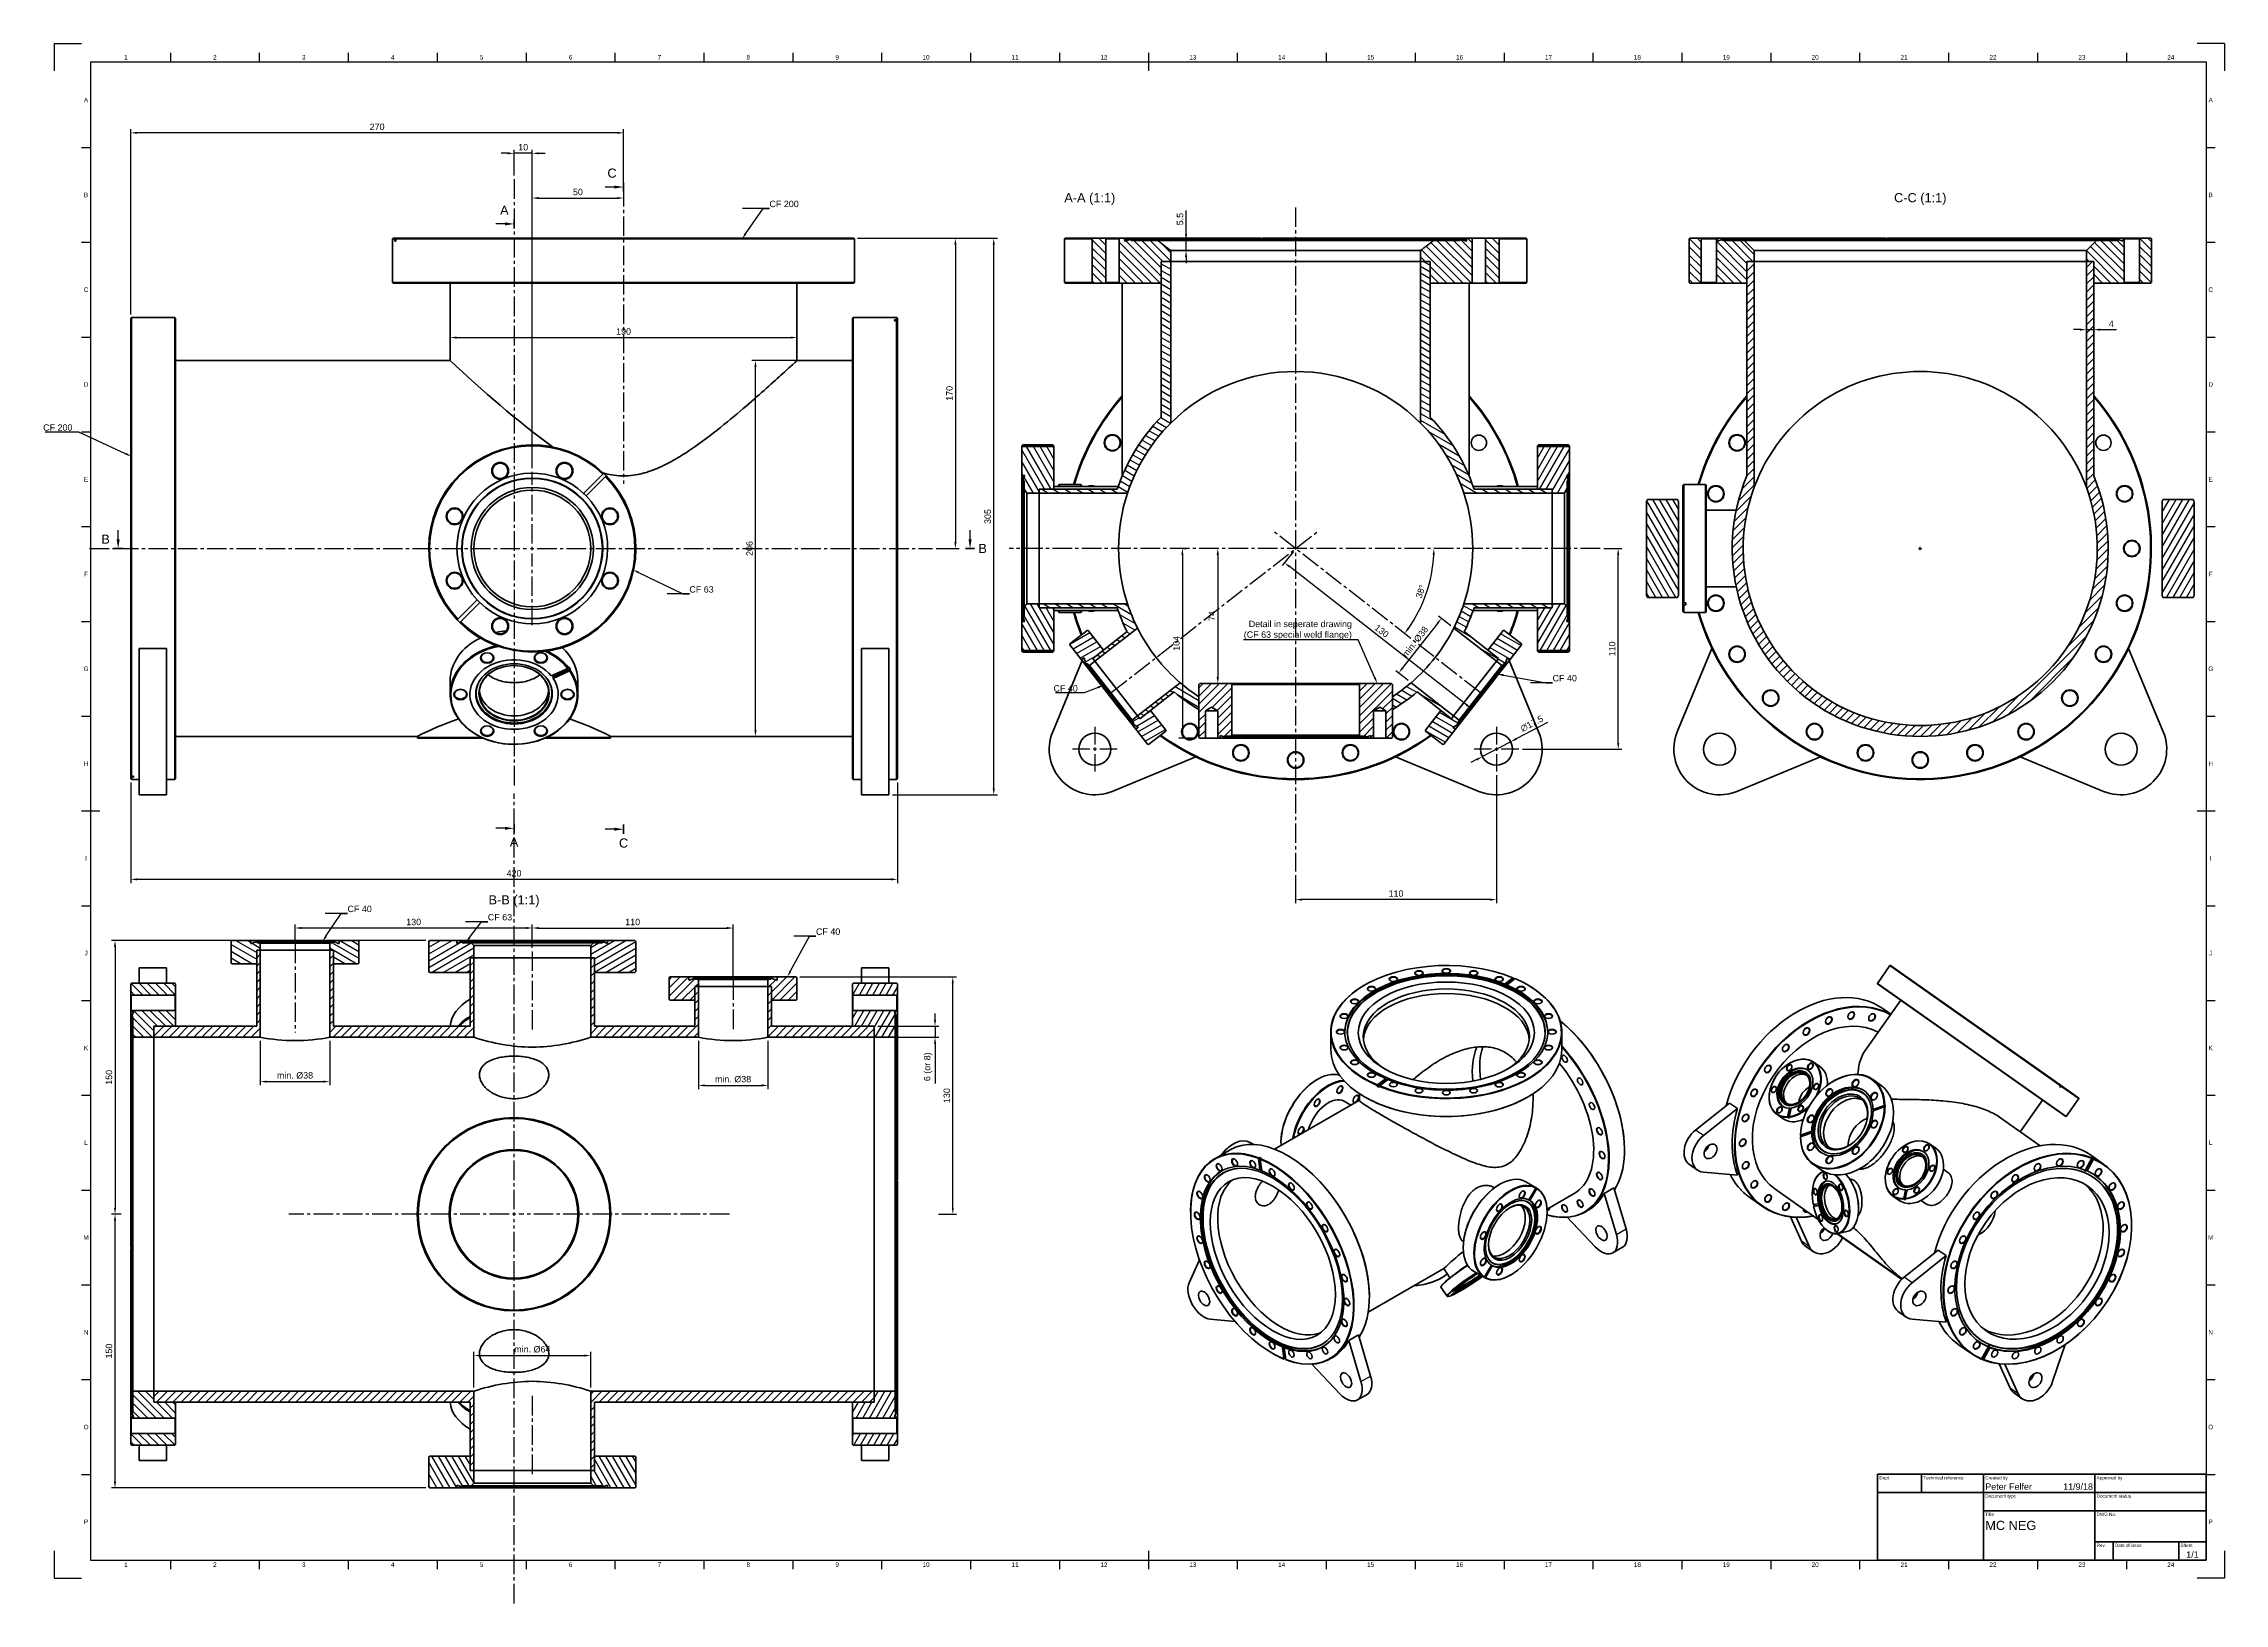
# Model space of a CAD drawing. Header units: millimetres. Extents: x -6 to 1189, y -14 to 841.
import ezdxf
from ezdxf import colors
from ezdxf.entities.mleader import LeaderData, LeaderLine
from ezdxf.enums import TextEntityAlignment as Align
from ezdxf.math import Vec2, Vec3

# ---------------------------------------------------------------- set-up
doc = ezdxf.new("R2010")
doc.units = ezdxf.units.MM
doc.header["$LTSCALE"] = 0.75
doc.linetypes.add('CENTER2', pattern=[28.575, 19.05, -3.175, 3.175, -3.175])
for name, color, linetype, lineweight in [('Border', 7, 'Continuous', 25), ('FD_Dimensions', 7, 'Continuous', 25), ('Hatching', 7, 'Continuous', 25), ('Leaders', 7, 'Continuous', 25), ('Section Lines', 7, 'Continuous', 25), ('Smart Centers', 7, 'CENTER2', 25), ('TitleBlock', 7, 'Continuous', 35), ('View Labels', 7, 'Continuous', 25), ('Visible', 7, 'Continuous', 50), ('Visible Narrow', 7, 'Continuous', 25)]:
    doc.layers.add(name, color=color, linetype=linetype, lineweight=lineweight)
doc.styles.add('FusionTitle', font='')
doc.styles.get("Standard").update_dxf_attribs({"font": 'arial.ttf'})
doc.styles.get('FusionTitle').set_extended_font_data('Arial Unicode MS')
doc.dimstyles.new('Dim-ISO-25', dxfattribs={"dimtxt": 3.5, "dimasz": 3.5, "dimexe": 2, "dimexo": 2, "dimgap": 1.5, "dimtad": 1, "dimzin": 12, "dimdsep": 46, "dimtxsty": 'Standard', "dimcen": 0, "dimazin": 3, "dimtp": 0.1, "dimtm": 0.1, "dimtfac": 0.714, "dimtmove": 0, "dimatfit": 3, "dimfxl": 1, "dimtzin": 12, "dimarcsym": 0})

# ---------------------------------------------------------------- blocks, each defined once
blk = doc.blocks.new('ISO_TITLEBLOCK')
at = {"layer": 'TitleBlock'}
for p, q in [((0, 47), (-180, 47)), ((-180, 47), (-180, 0)), ((-180, 37), (0, 37)), ((-156, 37), (-156, 47)), ((-122, 0), (-122, 47)), ((-61, 0), (-61, 47)), ((0, 0), (0, 47)), ((-122, 27), (0, 27)), ((-180, 0), (0, 0)), ((-61, 10), (0, 10)), ((-51, 0), (-51, 10)), ((-15, 0), (-15, 10))]:
    blk.add_line(p, q, dxfattribs=at)
at = {"layer": 'TitleBlock', "style": 'FusionTitle'}
for s, p in [('Dept.', (-179, 46)), ('Technical reference', (-155, 46)), ('Created by', (-121, 46)), ('Document type', (-121, 36)), ('Approved by', (-60, 46)), ('Document status', (-60, 36)), ('Title', (-121, 26)), ('DWG No.', (-60, 26)), ('Rev.', (-60, 9)), ('Date of issue', (-50, 9)), ('Sheet', (-14, 9))]:
    blk.add_text(s, height=1.8, dxfattribs=at).set_placement(p, align=Align.TOP_LEFT)
for tag, p, height in [('DEPT', (-179, 38.5), 3.5), ('TECHNICAL_REFERENCE', (-155, 38.5), 3.5), ('CREATED_BY', (-121, 38.5), 3.5), ('APPROVED_BY', (-60, 38.5), 3.5), ('DOCUMENT_TYPE', (-121, 28.5), 3.5), ('DOCUMENT_STATUS', (-60, 28.5), 3.5), ('TITLE_1', (-121, 16.5), 5), ('TITLE_2', (-121, 9), 5), ('TITLE_3', (-121, 1.5), 5), ('DATE_OF_ISSUE', (-50, 1.5), 3.5)]:
    blk.add_attdef(tag, p, '', height=height, dxfattribs=at)
for tag, p in [('CREATED_DATE', (-62, 38.5)), ('APPROVED_DATE', (-1, 38.5))]:
    blk.add_attdef(tag, text='', height=3.5, dxfattribs=at).set_placement(p, align=Align.RIGHT)
for tag, height, p in [('DRAWING_NUMBER', 5, (-30.5, 16.6)), ('REV', 3.5, (-56, 3.1)), ('SHEET', 3.5, (-7.5, 3.1))]:
    blk.add_attdef(tag, text='', height=height, dxfattribs=at).set_placement(p, align=Align.MIDDLE)
blk = doc.blocks.new('ISO_A0_SHEET')
at = {"layer": 'Border'}
for p, q in [((0, 841), (15, 841)), ((0, 841), (0, 826)), ((1189, 841), (1174, 841)), ((1189, 841), (1189, 826)), ((20, 831), (1179, 831)), ((20, 831), (20, 10)), ((63.708337, 836), (63.708337, 831)), ((112.41667, 836), (112.41667, 831)), ((161.125003, 836), (161.125003, 831)), ((209.833336, 836), (209.833336, 831)), ((258.541669, 836), (258.541669, 831)), ((307.250002, 836), (307.250002, 831)), ((355.958335, 836), (355.958335, 831)), ((404.666668, 836), (404.666668, 831)), ((453.375001, 836), (453.375001, 831)), ((502.083334, 836), (502.083334, 831)), ((550.791667, 836), (550.791667, 831)), ((599.5, 836), (599.5, 826)), ((648.208333, 836), (648.208333, 831)), ((696.916666, 836), (696.916666, 831)), ((745.624999, 836), (745.624999, 831)), ((794.333332, 836), (794.333332, 831)), ((843.041665, 836), (843.041665, 831)), ((891.749998, 836), (891.749998, 831)), ((940.458331, 836), (940.458331, 831)), ((989.166664, 836), (989.166664, 831)), ((1037.874997, 836), (1037.874997, 831)), ((1086.58333, 836), (1086.58333, 831)), ((1135.291663, 836), (1135.291663, 831)), ((1179, 831), (1179, 10)), ((15, 784.0625), (20, 784.0625)), ((1179, 784.0625), (1184, 784.0625)), ((15, 732.125), (20, 732.125)), ((1179, 732.125), (1184, 732.125)), ((15, 680.1875), (20, 680.1875)), ((1179, 680.1875), (1184, 680.1875)), ((15, 628.25), (20, 628.25)), ((1179, 628.25), (1184, 628.25)), ((15, 576.3125), (20, 576.3125)), ((1179, 576.3125), (1184, 576.3125)), ((15, 524.375), (20, 524.375)), ((1179, 524.375), (1184, 524.375)), ((15, 472.4375), (20, 472.4375)), ((1179, 472.4375), (1184, 472.4375)), ((15, 420.5), (25, 420.5)), ((1174, 420.5), (1184, 420.5)), ((15, 368.5625), (20, 368.5625)), ((1179, 368.5625), (1184, 368.5625)), ((15, 316.625), (20, 316.625)), ((1179, 316.625), (1184, 316.625)), ((15, 264.6875), (20, 264.6875)), ((1179, 264.6875), (1184, 264.6875)), ((15, 212.75), (20, 212.75)), ((1179, 212.75), (1184, 212.75)), ((15, 160.8125), (20, 160.8125)), ((1179, 160.8125), (1184, 160.8125)), ((15, 108.875), (20, 108.875)), ((1179, 108.875), (1184, 108.875)), ((15, 56.9375), (20, 56.9375)), ((1179, 56.9375), (1184, 56.9375)), ((0, 15), (0, 0)), ((599.5, 15), (599.5, 5)), ((1189, 15), (1189, 0)), ((0, 0), (15, 0)), ((20, 10), (1179, 10)), ((63.708337, 10), (63.708337, 5)), ((112.41667, 10), (112.41667, 5)), ((161.125003, 10), (161.125003, 5)), ((209.833336, 10), (209.833336, 5)), ((258.541669, 10), (258.541669, 5)), ((307.250002, 10), (307.250002, 5)), ((355.958335, 10), (355.958335, 5)), ((404.666668, 10), (404.666668, 5)), ((453.375001, 10), (453.375001, 5)), ((502.083334, 10), (502.083334, 5)), ((550.791667, 10), (550.791667, 5)), ((648.208333, 10), (648.208333, 5)), ((696.916666, 10), (696.916666, 5)), ((745.624999, 10), (745.624999, 5)), ((794.333332, 10), (794.333332, 5)), ((843.041665, 10), (843.041665, 5)), ((891.749998, 10), (891.749998, 5)), ((940.458331, 10), (940.458331, 5)), ((989.166664, 10), (989.166664, 5)), ((1037.874997, 10), (1037.874997, 5)), ((1086.58333, 10), (1086.58333, 5)), ((1135.291663, 10), (1135.291663, 5)), ((1189, 0), (1174, 0))]:
    blk.add_line(p, q, dxfattribs=at)
at = {"layer": 'Border', "style": 'FusionTitle'}
for s, p in [('1', (39.35417, 833.5)), ('2', (88.062503, 833.5)), ('3', (136.770836, 833.5)), ('4', (185.479169, 833.5)), ('5', (234.187502, 833.5)), ('6', (282.895835, 833.5)), ('7', (331.604168, 833.5)), ('8', (380.312501, 833.5)), ('9', (429.020835, 833.5)), ('10', (477.729168, 833.5)), ('11', (526.4375, 833.5)), ('12', (575.145833, 833.5)), ('13', (623.854167, 833.5)), ('14', (672.5625, 833.5)), ('15', (721.270833, 833.5)), ('16', (769.979166, 833.5)), ('17', (818.687499, 833.5)), ('18', (867.395832, 833.5)), ('19', (916.104165, 833.5)), ('20', (964.812498, 833.5)), ('21', (1013.520831, 833.5)), ('22', (1062.229164, 833.5)), ('23', (1110.937497, 833.5)), ('24', (1159.64583, 833.5)), ('A', (17.5, 810.03125)), ('A', (1181.5, 810.03125)), ('B', (17.5, 758.09375)), ('B', (1181.5, 758.09375)), ('C', (17.5, 706.15625)), ('C', (1181.5, 706.15625)), ('D', (17.5, 654.21875)), ('D', (1181.5, 654.21875)), ('E', (17.5, 602.28125)), ('E', (1181.5, 602.28125)), ('F', (17.5, 550.34375)), ('F', (1181.5, 550.34375)), ('G', (17.5, 498.40625)), ('G', (1181.5, 498.40625)), ('H', (17.5, 446.46875)), ('H', (1181.5, 446.46875)), ('I', (17.5, 394.53125)), ('I', (1181.5, 394.53125)), ('J', (17.5, 342.59375)), ('J', (1181.5, 342.59375)), ('K', (17.5, 290.65625)), ('K', (1181.5, 290.65625)), ('L', (17.5, 238.71875)), ('L', (1181.5, 238.71875)), ('M', (17.5, 186.78125)), ('M', (1181.5, 186.78125)), ('N', (17.5, 134.84375)), ('N', (1181.5, 134.84375)), ('O', (17.5, 82.90625)), ('O', (1181.5, 82.90625)), ('P', (17.5, 30.96875)), ('P', (1181.5, 30.96875)), ('1', (39.35417, 7.5)), ('2', (88.062503, 7.5)), ('3', (136.770836, 7.5)), ('4', (185.479169, 7.5)), ('5', (234.187502, 7.5)), ('6', (282.895835, 7.5)), ('7', (331.604168, 7.5)), ('8', (380.312501, 7.5)), ('9', (429.020835, 7.5)), ('10', (477.729168, 7.5)), ('11', (526.4375, 7.5)), ('12', (575.145833, 7.5)), ('13', (623.854167, 7.5)), ('14', (672.5625, 7.5)), ('15', (721.270833, 7.5)), ('16', (769.979166, 7.5)), ('17', (818.687499, 7.5)), ('18', (867.395832, 7.5)), ('19', (916.104165, 7.5)), ('20', (964.812498, 7.5)), ('21', (1013.520831, 7.5)), ('22', (1062.229164, 7.5)), ('23', (1110.937497, 7.5)), ('24', (1159.64583, 7.5))]:
    blk.add_text(s, height=2.5, dxfattribs=at).set_placement(p, align=Align.MIDDLE)
blk = doc.blocks.new('*U9')
at = {"layer": 'Smart Centers', "color": 0, "ltscale": 0.75, "transparency": 16777216}
for p, q in [((0, 2.678906), (0, 42.1)), ((-242.501284, 0), (-2.678906, 0)), ((2.678906, 0), (219.336264, 0)), ((0, -42.1), (0, -2.678906))]:
    blk.add_line(p, q, dxfattribs=at)
at = {"layer": 'Smart Centers', "color": 0, "linetype": 'Continuous', "ltscale": 0.75, "transparency": 16777216}
for p, q in [((-0.892969, 0), (0.892969, 0)), ((0, -0.892969), (0, 0.892969))]:
    blk.add_line(p, q, dxfattribs=at)
blk = doc.blocks.new('*U10')
at = {"layer": 'Smart Centers', "color": 0, "ltscale": 0.75, "transparency": 16777216}
blk.add_line((0, 291.360415), (0, -41.336759), dxfattribs=at)
blk = doc.blocks.new('*U11')
at = {"layer": 'Smart Centers', "color": 0, "ltscale": 0.75, "transparency": 16777216}
blk.add_line((0, 67.925684), (0, -94.69125), dxfattribs=at)
blk = doc.blocks.new('*U12')
at = {"layer": 'Smart Centers', "color": 0, "ltscale": 0.75, "transparency": 16777216}
blk.add_line((0, 24.35), (0, -24.35), dxfattribs=at)
blk = doc.blocks.new('*U13')
at = {"layer": 'Smart Centers', "color": 0, "ltscale": 0.75, "transparency": 16777216}
blk.add_line((0, 22.25), (0, -22.25), dxfattribs=at)
blk = doc.blocks.new('*U14')
at = {"layer": 'Smart Centers', "color": 0, "ltscale": 0.75, "transparency": 16777216}
blk.add_line((0, 14.35), (0, -14.35), dxfattribs=at)
blk = doc.blocks.new('*U15')
at = {"layer": 'Smart Centers', "color": 0, "ltscale": 0.75, "transparency": 16777216}
blk.add_line((0, 22.25), (0, -22.25), dxfattribs=at)
blk = doc.blocks.new('*U16')
at = {"layer": 'Smart Centers', "color": 0, "ltscale": 0.75, "transparency": 16777216}
for p, q in [((0, 2.678906), (0, 230.472573)), ((-2.678906, 0), (-123.341668, 0)), ((117.96655, 0), (2.678906, 0)), ((0, -213.259621), (0, -2.678906))]:
    blk.add_line(p, q, dxfattribs=at)
at = {"layer": 'Smart Centers', "color": 0, "linetype": 'Continuous', "ltscale": 0.75, "transparency": 16777216}
for p, q in [((0.892969, 0), (-0.892969, 0)), ((0, -0.892969), (0, 0.892969))]:
    blk.add_line(p, q, dxfattribs=at)
blk = doc.blocks.new('*U17')
at = {"layer": 'Smart Centers', "color": 0, "ltscale": 0.75, "transparency": 16777216}
blk.add_line((0, 88.349672), (0, -275.591216), dxfattribs=at)
blk = doc.blocks.new('*U18')
at = {"layer": 'Smart Centers', "color": 0, "ltscale": 0.75, "transparency": 16777216}
blk.add_line((283.13016, 0), (-40.623977, 0), dxfattribs=at)
blk = doc.blocks.new('*D52')
at = {"layer": 'Defpoints', "color": 0, "transparency": 16777216}
for p in [(311.970483, 756.378274), (311.970483, 756.378274), (261.970483, 606.428973)]:
    blk.add_point(p, dxfattribs=at)
at = {"layer": 'FD_Dimensions', "lineweight": -2, "transparency": 16777216}
for p, q in [((261.970483, 608.428973), (261.970483, 758.378274)), ((265.470483, 756.378274), (308.470483, 756.378274))]:
    blk.add_line(p, q, dxfattribs=at)
at = {"layer": 'FD_Dimensions', "transparency": 16777216}
for points in [[(265.470483, 756.961608), (265.470483, 755.794941), (261.970483, 756.378274)], [(308.470483, 756.961608), (308.470483, 755.794941), (311.970483, 756.378274)]]:
    blk.add_solid(points, dxfattribs=at)
at = {"layer": 'FD_Dimensions', "color": 0, "transparency": 16777216, "insert": (286.970483, 759.66528), "char_height": 3.5, "attachment_point": 5}
blk.add_mtext('50', dxfattribs=at)
blk = doc.blocks.new('*D53')
at = {"layer": 'Defpoints', "color": 0, "transparency": 16777216}
for p in [(251.970483, 780.878274), (251.970483, 766.689388), (261.970483, 606.428973)]:
    blk.add_point(p, dxfattribs=at)
at = {"layer": 'FD_Dimensions', "color": 0, "lineweight": -2, "transparency": 16777216}
for p, q in [((248.470483, 780.878274), (244.970483, 780.878274)), ((251.970483, 768.689388), (251.970483, 782.878274)), ((261.970483, 780.878274), (251.970483, 780.878274)), ((261.970483, 608.428973), (261.970483, 782.878274)), ((265.470483, 780.878274), (268.970483, 780.878274))]:
    blk.add_line(p, q, dxfattribs=at)
at = {"layer": 'FD_Dimensions', "color": 0, "transparency": 16777216}
for points in [[(248.470483, 781.461608), (248.470483, 780.294941), (251.970483, 780.878274)], [(265.470483, 781.461608), (265.470483, 780.294941), (261.970483, 780.878274)]]:
    blk.add_solid(points, dxfattribs=at)
at = {"layer": 'FD_Dimensions', "color": 0, "transparency": 16777216, "insert": (256.970483, 784.16528), "char_height": 3.5, "attachment_point": 5}
blk.add_mtext('10', dxfattribs=at)
blk = doc.blocks.new('*D54')
at = {"layer": 'Defpoints', "color": 0, "transparency": 16777216}
for p in [(205.720483, 349.521644), (33.356615, 199.521644), (38.710861, 199.521644)]:
    blk.add_point(p, dxfattribs=at)
at = {"layer": 'FD_Dimensions', "color": 0, "lineweight": -2, "transparency": 16777216}
for p, q in [((203.720483, 349.521644), (31.356615, 349.521644)), ((33.356615, 346.021644), (33.356615, 203.021644)), ((36.710861, 199.521644), (31.356615, 199.521644))]:
    blk.add_line(p, q, dxfattribs=at)
at = {"layer": 'FD_Dimensions', "color": 0, "transparency": 16777216}
for points in [[(32.773281, 346.021644), (33.939948, 346.021644), (33.356615, 349.521644)], [(32.773281, 203.021644), (33.939948, 203.021644), (33.356615, 199.521644)]]:
    blk.add_solid(points, dxfattribs=at)
at = {"layer": 'FD_Dimensions', "color": 0, "transparency": 16777216, "insert": (30.069609, 274.521644), "char_height": 3.5, "attachment_point": 5, "rotation": 90}
blk.add_mtext('150', dxfattribs=at)
blk = doc.blocks.new('*D55')
at = {"layer": 'Defpoints', "color": 0, "transparency": 16777216}
for p in [(131.970483, 356.356311), (131.970483, 347.721644), (261.970483, 343.521644)]:
    blk.add_point(p, dxfattribs=at)
at = {"layer": 'FD_Dimensions', "color": 0, "lineweight": -2, "transparency": 16777216}
for p, q in [((131.970483, 349.721644), (131.970483, 358.356311)), ((258.470483, 356.356311), (135.470483, 356.356311)), ((261.970483, 345.521644), (261.970483, 358.356311))]:
    blk.add_line(p, q, dxfattribs=at)
at = {"layer": 'FD_Dimensions', "color": 0, "transparency": 16777216}
for points in [[(135.470483, 356.939644), (135.470483, 355.772977), (131.970483, 356.356311)], [(258.470483, 356.939644), (258.470483, 355.772977), (261.970483, 356.356311)]]:
    blk.add_solid(points, dxfattribs=at)
at = {"layer": 'FD_Dimensions', "color": 0, "transparency": 16777216, "insert": (196.970483, 359.64451), "char_height": 3.5, "attachment_point": 5}
blk.add_mtext('130', dxfattribs=at)
blk = doc.blocks.new('*D56')
at = {"layer": 'Defpoints', "color": 0, "transparency": 16777216}
for p in [(371.970483, 356.356078), (261.970483, 343.521644), (371.970483, 327.721644)]:
    blk.add_point(p, dxfattribs=at)
at = {"layer": 'FD_Dimensions', "lineweight": -2, "transparency": 16777216}
for p, q in [((261.970483, 345.521644), (261.970483, 358.356078)), ((265.470483, 356.356078), (368.470483, 356.356078)), ((371.970483, 329.721644), (371.970483, 358.356078))]:
    blk.add_line(p, q, dxfattribs=at)
at = {"layer": 'FD_Dimensions', "transparency": 16777216}
for points in [[(265.470483, 356.939412), (265.470483, 355.772745), (261.970483, 356.356078)], [(368.470483, 356.939412), (368.470483, 355.772745), (371.970483, 356.356078)]]:
    blk.add_solid(points, dxfattribs=at)
at = {"layer": 'FD_Dimensions', "color": 0, "transparency": 16777216, "insert": (316.970483, 359.643084), "char_height": 3.5, "attachment_point": 5}
blk.add_mtext('110', dxfattribs=at)
blk = doc.blocks.new('*D57')
at = {"layer": 'Defpoints', "color": 0, "transparency": 16777216}
for p in [(33.356615, 199.521644), (38.710861, 199.521644), (205.720483, 49.521644)]:
    blk.add_point(p, dxfattribs=at)
at = {"layer": 'FD_Dimensions', "lineweight": -2, "transparency": 16777216}
for p, q in [((36.710861, 199.521644), (31.356615, 199.521644)), ((33.356615, 53.021644), (33.356615, 196.021644)), ((203.720483, 49.521644), (31.356615, 49.521644))]:
    blk.add_line(p, q, dxfattribs=at)
at = {"layer": 'FD_Dimensions', "transparency": 16777216}
for points in [[(32.773281, 196.021644), (33.939948, 196.021644), (33.356615, 199.521644)], [(32.773281, 53.021644), (33.939948, 53.021644), (33.356615, 49.521644)]]:
    blk.add_solid(points, dxfattribs=at)
at = {"layer": 'FD_Dimensions', "color": 0, "transparency": 16777216, "insert": (30.069609, 124.521644), "char_height": 3.5, "attachment_point": 5, "rotation": 90}
blk.add_mtext('150', dxfattribs=at)
blk = doc.blocks.new('*U25')
at = {"layer": 'Smart Centers', "color": 0, "ltscale": 0.75, "transparency": 16777216}
for p, q in [((0, 12.25), (0, 2.678906)), ((-2.678906, 0), (-12.25, 0)), ((12.25, 0), (2.678906, 0)), ((0, -2.678906), (0, -12.25))]:
    blk.add_line(p, q, dxfattribs=at)
at = {"layer": 'Smart Centers', "color": 0, "linetype": 'Continuous', "ltscale": 0.75, "transparency": 16777216}
for p, q in [((0.892969, 0), (-0.892969, 0)), ((0, 0.892969), (0, -0.892969))]:
    blk.add_line(p, q, dxfattribs=at)
blk = doc.blocks.new('*U26')
at = {"layer": 'Smart Centers', "color": 0, "ltscale": 0.75, "transparency": 16777216}
for p, q in [((0, 12.25), (0, 2.678906)), ((-2.678906, 0), (-12.25, 0)), ((12.25, 0), (2.678906, 0)), ((0, -2.678906), (0, -12.25))]:
    blk.add_line(p, q, dxfattribs=at)
at = {"layer": 'Smart Centers', "color": 0, "linetype": 'Continuous', "ltscale": 0.75, "transparency": 16777216}
for p, q in [((0.892969, 0), (-0.892969, 0)), ((0, 0.892969), (0, -0.892969))]:
    blk.add_line(p, q, dxfattribs=at)
blk = doc.blocks.new('*D58')
at = {"layer": 'Defpoints', "color": 0, "transparency": 16777216}
for p in [(797.930752, 458.394198), (782.434114, 450.263747)]:
    blk.add_point(p, dxfattribs=at)
at = {"layer": 'FD_Dimensions', "lineweight": -2, "transparency": 16777216}
for p, q in [((818.23192, 469.045389), (801.030079, 460.020288)), ((782.434114, 450.263747), (797.930752, 458.394198)), ((779.334787, 448.637657), (776.235459, 447.011567))]:
    blk.add_line(p, q, dxfattribs=at)
at = {"layer": 'FD_Dimensions', "transparency": 16777216}
for points in [[(800.759064, 460.536843), (801.301094, 459.503733), (797.930752, 458.394198)], [(779.063772, 449.154212), (779.605802, 448.121102), (782.434114, 450.263747)]]:
    blk.add_solid(points, dxfattribs=at)
at = {"layer": 'FD_Dimensions', "color": 0, "transparency": 16777216, "insert": (809.608053, 468.34328), "char_height": 3.5, "attachment_point": 5, "rotation": 27.68414994}
blk.add_mtext('∅17.5', dxfattribs=at)
blk = doc.blocks.new('*D59')
at = {"layer": 'Defpoints', "color": 0, "transparency": 16777216}
for p in [(790.182433, 442.078973), (680.182433, 387.287506), (680.182433, 371.908506)]:
    blk.add_point(p, dxfattribs=at)
at = {"layer": 'FD_Dimensions', "lineweight": -2, "transparency": 16777216}
for p, q in [((790.182433, 440.078973), (790.182433, 369.908506)), ((680.182433, 385.287506), (680.182433, 369.908506)), ((786.682433, 371.908506), (683.682433, 371.908506))]:
    blk.add_line(p, q, dxfattribs=at)
at = {"layer": 'FD_Dimensions', "transparency": 16777216}
for points in [[(683.682433, 372.491839), (683.682433, 371.325172), (680.182433, 371.908506)], [(786.682433, 372.491839), (786.682433, 371.325172), (790.182433, 371.908506)]]:
    blk.add_solid(points, dxfattribs=at)
at = {"layer": 'FD_Dimensions', "color": 0, "transparency": 16777216, "insert": (735.182433, 375.195511), "char_height": 3.5, "attachment_point": 5}
blk.add_mtext('110', dxfattribs=at)
blk = doc.blocks.new('*D60')
at = {"layer": 'Defpoints', "color": 0, "transparency": 16777216}
for p in [(438.170483, 734.328973), (481.306746, 564.328973), (493.773006, 564.328973)]:
    blk.add_point(p, dxfattribs=at)
at = {"layer": 'FD_Dimensions', "lineweight": -2, "transparency": 16777216}
for p, q in [((440.170483, 734.328973), (495.773006, 734.328973)), ((493.773006, 730.828973), (493.773006, 567.828973)), ((483.306746, 564.328973), (495.773006, 564.328973))]:
    blk.add_line(p, q, dxfattribs=at)
at = {"layer": 'FD_Dimensions', "transparency": 16777216}
for points in [[(493.189673, 730.828973), (494.35634, 730.828973), (493.773006, 734.328973)], [(493.189673, 567.828973), (494.35634, 567.828973), (493.773006, 564.328973)]]:
    blk.add_solid(points, dxfattribs=at)
at = {"layer": 'FD_Dimensions', "color": 0, "transparency": 16777216, "insert": (490.486001, 649.328973), "char_height": 3.5, "attachment_point": 5, "rotation": 90}
blk.add_mtext('170', dxfattribs=at)
blk = doc.blocks.new('*D61')
at = {"layer": 'Defpoints', "color": 0, "transparency": 16777216}
for p in [(384.246482, 667.328973), (427.632065, 667.328973), (384.246482, 461.328973)]:
    blk.add_point(p, dxfattribs=at)
at = {"layer": 'FD_Dimensions', "lineweight": -2, "transparency": 16777216}
for p, q in [((425.632065, 667.328973), (382.246482, 667.328973)), ((384.246482, 464.828973), (384.246482, 663.828973))]:
    blk.add_line(p, q, dxfattribs=at)
at = {"layer": 'FD_Dimensions', "transparency": 16777216}
for points in [[(383.663149, 663.828973), (384.829815, 663.828973), (384.246482, 667.328973)], [(383.663149, 464.828973), (384.829815, 464.828973), (384.246482, 461.328973)]]:
    blk.add_solid(points, dxfattribs=at)
at = {"layer": 'FD_Dimensions', "color": 0, "transparency": 16777216, "insert": (380.959476, 564.328973), "char_height": 3.5, "attachment_point": 5, "rotation": 90}
blk.add_mtext('206', dxfattribs=at)
blk = doc.blocks.new('*D62')
at = {"layer": 'Defpoints', "color": 0, "transparency": 16777216}
for p in [(216.970483, 685.063457), (406.970483, 685.063457), (406.970483, 679.914943)]:
    blk.add_point(p, dxfattribs=at)
at = {"layer": 'FD_Dimensions', "lineweight": -2, "transparency": 16777216}
for p, q in [((216.970483, 683.063457), (216.970483, 677.914943)), ((406.970483, 683.063457), (406.970483, 677.914943)), ((220.470483, 679.914943), (403.470483, 679.914943))]:
    blk.add_line(p, q, dxfattribs=at)
at = {"layer": 'FD_Dimensions', "transparency": 16777216}
for points in [[(220.470483, 680.498277), (220.470483, 679.33161), (216.970483, 679.914943)], [(403.470483, 680.498277), (403.470483, 679.33161), (406.970483, 679.914943)]]:
    blk.add_solid(points, dxfattribs=at)
at = {"layer": 'FD_Dimensions', "color": 0, "transparency": 16777216, "insert": (311.970483, 683.201949), "char_height": 3.5, "attachment_point": 5}
blk.add_mtext('190', dxfattribs=at)
blk = doc.blocks.new('*D63')
at = {"layer": 'Defpoints', "color": 0, "transparency": 16777216}
for p in [(616.153695, 564.328973), (618.154155, 460.328973), (627.682433, 460.328973)]:
    blk.add_point(p, dxfattribs=at)
at = {"layer": 'FD_Dimensions', "lineweight": -2, "transparency": 16777216}
for p, q in [((618.153695, 564.328973), (620.154155, 564.328973)), ((618.154155, 560.828973), (618.154155, 463.828973)), ((625.682433, 460.328973), (616.154155, 460.328973))]:
    blk.add_line(p, q, dxfattribs=at)
at = {"layer": 'FD_Dimensions', "transparency": 16777216}
for points in [[(617.570821, 560.828973), (618.737488, 560.828973), (618.154155, 564.328973)], [(617.570821, 463.828973), (618.737488, 463.828973), (618.154155, 460.328973)]]:
    blk.add_solid(points, dxfattribs=at)
at = {"layer": 'FD_Dimensions', "color": 0, "transparency": 16777216, "insert": (614.867149, 512.328973), "char_height": 3.5, "attachment_point": 5, "rotation": 90}
blk.add_mtext('104', dxfattribs=at)
blk = doc.blocks.new('*D64')
at = {"layer": 'Defpoints', "color": 0, "transparency": 16777216}
for p in [(637.977855, 564.328973), (637.519434, 490.328973), (637.519434, 490.328973)]:
    blk.add_point(p, dxfattribs=at)
at = {"layer": 'FD_Dimensions', "lineweight": -2, "transparency": 16777216}
for p, q in [((635.977855, 564.328973), (635.519434, 564.328973)), ((637.519434, 560.828973), (637.519434, 493.828973))]:
    blk.add_line(p, q, dxfattribs=at)
at = {"layer": 'FD_Dimensions', "transparency": 16777216}
for points in [[(636.936101, 560.828973), (638.102767, 560.828973), (637.519434, 564.328973)], [(636.936101, 493.828973), (638.102767, 493.828973), (637.519434, 490.328973)]]:
    blk.add_solid(points, dxfattribs=at)
at = {"layer": 'FD_Dimensions', "color": 0, "transparency": 16777216, "insert": (634.269434, 527.328973), "char_height": 3.5, "attachment_point": 5, "rotation": 90}
blk.add_mtext('74', dxfattribs=at)
blk = doc.blocks.new('*D65')
at = {"layer": 'Defpoints', "color": 0, "transparency": 16777216}
for p in [(41.970483, 438.128973), (461.970483, 438.128973), (41.970483, 383.018977)]:
    blk.add_point(p, dxfattribs=at)
at = {"layer": 'FD_Dimensions', "lineweight": -2, "transparency": 16777216}
for p, q in [((41.970483, 436.128973), (41.970483, 381.018977)), ((461.970483, 436.128973), (461.970483, 381.018977)), ((458.470483, 383.018977), (45.470483, 383.018977))]:
    blk.add_line(p, q, dxfattribs=at)
at = {"layer": 'FD_Dimensions', "transparency": 16777216}
for points in [[(45.470483, 383.60231), (45.470483, 382.435644), (41.970483, 383.018977)], [(458.470483, 383.60231), (458.470483, 382.435644), (461.970483, 383.018977)]]:
    blk.add_solid(points, dxfattribs=at)
at = {"layer": 'FD_Dimensions', "color": 0, "transparency": 16777216, "insert": (251.970483, 386.305982), "char_height": 3.5, "attachment_point": 5}
blk.add_mtext('420', dxfattribs=at)
blk = doc.blocks.new('*D66')
at = {"layer": 'Defpoints', "color": 0, "transparency": 16777216}
for p in [(41.970483, 792.103141), (311.970483, 762.404656), (41.970483, 690.528973)]:
    blk.add_point(p, dxfattribs=at)
at = {"layer": 'FD_Dimensions', "lineweight": -2, "transparency": 16777216}
for p, q in [((41.970483, 692.528973), (41.970483, 794.103141)), ((308.470483, 792.103141), (45.470483, 792.103141)), ((311.970483, 764.404656), (311.970483, 794.103141))]:
    blk.add_line(p, q, dxfattribs=at)
at = {"layer": 'FD_Dimensions', "transparency": 16777216}
for points in [[(45.470483, 792.686474), (45.470483, 791.519808), (41.970483, 792.103141)], [(308.470483, 792.686474), (308.470483, 791.519808), (311.970483, 792.103141)]]:
    blk.add_solid(points, dxfattribs=at)
at = {"layer": 'FD_Dimensions', "color": 0, "transparency": 16777216, "insert": (176.970483, 795.390146), "char_height": 3.5, "attachment_point": 5}
blk.add_mtext('270', dxfattribs=at)
blk = doc.blocks.new('*D67')
at = {"layer": 'Defpoints', "color": 0, "transparency": 16777216}
for p in [(406.570483, 329.521644), (492.34255, 329.521644), (482.443055, 199.521644)]:
    blk.add_point(p, dxfattribs=at)
at = {"layer": 'FD_Dimensions', "lineweight": -2, "transparency": 16777216}
for p, q in [((408.570483, 329.521644), (494.34255, 329.521644)), ((492.34255, 203.021644), (492.34255, 326.021644)), ((484.443055, 199.521644), (494.34255, 199.521644))]:
    blk.add_line(p, q, dxfattribs=at)
at = {"layer": 'FD_Dimensions', "transparency": 16777216}
for points in [[(491.759217, 326.021644), (492.925884, 326.021644), (492.34255, 329.521644)], [(491.759217, 203.021644), (492.925884, 203.021644), (492.34255, 199.521644)]]:
    blk.add_solid(points, dxfattribs=at)
at = {"layer": 'FD_Dimensions', "color": 0, "transparency": 16777216, "insert": (489.054351, 264.521644), "char_height": 3.5, "attachment_point": 5, "rotation": 90}
blk.add_mtext('130', dxfattribs=at)
blk = doc.blocks.new('*D68')
at = {"layer": 'Defpoints', "color": 0, "transparency": 16777216}
for p in [(112.970483, 296.521644), (150.970483, 296.521644), (150.970483, 272.179747)]:
    blk.add_point(p, dxfattribs=at)
at = {"layer": 'FD_Dimensions', "lineweight": -2, "transparency": 16777216}
for p, q in [((112.970483, 294.521644), (112.970483, 270.179747)), ((150.970483, 294.521644), (150.970483, 270.179747)), ((116.470483, 272.179747), (147.470483, 272.179747))]:
    blk.add_line(p, q, dxfattribs=at)
at = {"layer": 'FD_Dimensions', "transparency": 16777216}
for points in [[(116.470483, 272.76308), (116.470483, 271.596413), (112.970483, 272.179747)], [(147.470483, 272.76308), (147.470483, 271.596413), (150.970483, 272.179747)]]:
    blk.add_solid(points, dxfattribs=at)
at = {"layer": 'FD_Dimensions', "color": 0, "transparency": 16777216, "insert": (131.970483, 275.564638), "char_height": 3.5, "attachment_point": 5}
blk.add_mtext('min. %%C38', dxfattribs=at)
blk = doc.blocks.new('*D69')
at = {"layer": 'Defpoints', "color": 0, "transparency": 16777216}
for p in [(352.970483, 296.521644), (390.970483, 296.521644), (390.970483, 270.102127)]:
    blk.add_point(p, dxfattribs=at)
at = {"layer": 'FD_Dimensions', "lineweight": -2, "transparency": 16777216}
for p, q in [((352.970483, 294.521644), (352.970483, 268.102127)), ((390.970483, 294.521644), (390.970483, 268.102127)), ((356.470483, 270.102127), (387.470483, 270.102127))]:
    blk.add_line(p, q, dxfattribs=at)
at = {"layer": 'FD_Dimensions', "transparency": 16777216}
for points in [[(356.470483, 270.68546), (356.470483, 269.518793), (352.970483, 270.102127)], [(387.470483, 270.68546), (387.470483, 269.518793), (390.970483, 270.102127)]]:
    blk.add_solid(points, dxfattribs=at)
at = {"layer": 'FD_Dimensions', "color": 0, "transparency": 16777216, "insert": (371.970483, 273.487017), "char_height": 3.5, "attachment_point": 5}
blk.add_mtext('min. %%C38', dxfattribs=at)
blk = doc.blocks.new('*D70')
at = {"layer": 'Defpoints', "color": 0, "transparency": 16777216}
for p in [(293.970483, 122.069773), (229.970483, 102.521644), (293.970483, 102.521644)]:
    blk.add_point(p, dxfattribs=at)
at = {"layer": 'FD_Dimensions', "lineweight": -2, "transparency": 16777216}
for p, q in [((229.970483, 104.521644), (229.970483, 124.069773)), ((233.470483, 122.069773), (290.470483, 122.069773)), ((293.970483, 104.521644), (293.970483, 124.069773))]:
    blk.add_line(p, q, dxfattribs=at)
at = {"layer": 'FD_Dimensions', "transparency": 16777216}
for points in [[(233.470483, 122.653107), (233.470483, 121.48644), (229.970483, 122.069773)], [(290.470483, 122.653107), (290.470483, 121.48644), (293.970483, 122.069773)]]:
    blk.add_solid(points, dxfattribs=at)
at = {"layer": 'FD_Dimensions', "color": 0, "transparency": 16777216, "insert": (261.970483, 125.454664), "char_height": 3.5, "attachment_point": 5}
blk.add_mtext('min. %%C64', dxfattribs=at)
blk = doc.blocks.new('*U40')
at = {"layer": 'Smart Centers', "color": 0, "ltscale": 0.75, "transparency": 16777216}
blk.add_line((-14.412332, -11.260148), (98.61401, 77.045708), dxfattribs=at)
blk = doc.blocks.new('*U41')
at = {"layer": 'Smart Centers', "color": 0, "ltscale": 0.75, "transparency": 16777216}
blk.add_line((14.412332, -11.260148), (-99.27868, 77.565005), dxfattribs=at)
blk = doc.blocks.new('*D71')
at = {"layer": 'Defpoints', "color": 0, "transparency": 16777216}
for p in [(667.514399, 574.226325), (523.251426, 564.328973), (847.005563, 564.328973), (748.611081, 531.93418), (781.205412, 485.401171)]:
    blk.add_point(p, dxfattribs=at)
at = {"layer": 'FD_Dimensions', "lineweight": -2, "transparency": 16777216}
blk.add_arc((680.182433, 564.328973), 75.709329, 324.648988, 357.351012, dxfattribs=at)
at = {"layer": 'FD_Dimensions', "transparency": 16777216}
for points in [[(755.227683, 560.843391), (756.394038, 560.816424), (755.891762, 564.328973)], [(742.400538, 520.176349), (741.464835, 520.873179), (739.842198, 517.717655)]]:
    blk.add_solid(points, dxfattribs=at)
at = {"layer": 'FD_Dimensions', "color": 0, "transparency": 16777216, "insert": (748.657956, 540.750959), "char_height": 3.5, "attachment_point": 5, "rotation": 71.000016284}
blk.add_mtext('38°', dxfattribs=at)
blk = doc.blocks.new('*D72')
at = {"layer": 'Defpoints', "color": 0, "transparency": 16777216}
for p in [(680.182433, 564.328973), (674.087695, 556.528064), (803.925718, 511.558153)]:
    blk.add_point(p, dxfattribs=at)
at = {"layer": 'FD_Dimensions', "lineweight": -2, "transparency": 16777216}
for p, q in [((678.95111, 562.752951), (672.856372, 554.952043)), ((773.771056, 478.646887), (676.845733, 554.373249)), ((802.694395, 509.982131), (775.29777, 474.916051))]:
    blk.add_line(p, q, dxfattribs=at)
at = {"layer": 'FD_Dimensions', "transparency": 16777216}
for points in [[(677.204869, 554.832922), (676.486597, 553.913576), (674.087695, 556.528064)], [(774.130191, 479.10656), (773.41192, 478.187215), (776.529093, 476.492072)]]:
    blk.add_solid(points, dxfattribs=at)
at = {"layer": 'FD_Dimensions', "color": 0, "transparency": 16777216, "insert": (727.332812, 519.101205), "char_height": 3.5, "attachment_point": 5, "rotation": 322.000030152}
blk.add_mtext('130', dxfattribs=at)
blk = doc.blocks.new('*D73')
at = {"layer": 'Defpoints', "color": 0, "transparency": 16777216}
for p in [(766.836353, 520.738857), (736.637435, 496.110145), (743.441217, 490.794448)]:
    blk.add_point(p, dxfattribs=at)
at = {"layer": 'FD_Dimensions', "lineweight": -2, "transparency": 16777216}
for p, q in [((765.260331, 521.97018), (758.45655, 527.285876)), ((757.877756, 523.296516), (738.79225, 498.868182)), ((741.865195, 492.025771), (735.061414, 497.341468))]:
    blk.add_line(p, q, dxfattribs=at)
at = {"layer": 'FD_Dimensions', "transparency": 16777216}
for points in [[(757.418083, 523.655651), (758.337429, 522.93738), (760.032571, 526.054553)], [(738.332578, 499.227318), (739.251923, 498.509046), (736.637435, 496.110145)]]:
    blk.add_solid(points, dxfattribs=at)
at = {"layer": 'FD_Dimensions', "color": 0, "transparency": 16777216, "insert": (745.667673, 513.166296), "char_height": 3.5, "attachment_point": 5, "rotation": 52.000030152}
blk.add_mtext('min. %%C38', dxfattribs=at)
blk = doc.blocks.new('*D74')
at = {"layer": 'Defpoints', "color": 0, "transparency": 16777216}
for p in [(847.005563, 564.328973), (856.905058, 564.328973), (802.432433, 454.328973)]:
    blk.add_point(p, dxfattribs=at)
at = {"layer": 'FD_Dimensions', "color": 0, "lineweight": -2, "transparency": 16777216}
for p, q in [((849.005563, 564.328973), (858.905058, 564.328973)), ((856.905058, 457.828973), (856.905058, 560.828973)), ((804.432433, 454.328973), (858.905058, 454.328973))]:
    blk.add_line(p, q, dxfattribs=at)
at = {"layer": 'FD_Dimensions', "color": 0, "transparency": 16777216}
for points in [[(856.321724, 560.828973), (857.488391, 560.828973), (856.905058, 564.328973)], [(856.321724, 457.828973), (857.488391, 457.828973), (856.905058, 454.328973)]]:
    blk.add_solid(points, dxfattribs=at)
at = {"layer": 'FD_Dimensions', "color": 0, "transparency": 16777216, "insert": (853.618052, 509.328973), "char_height": 3.5, "attachment_point": 5, "rotation": 90}
blk.add_mtext('110', dxfattribs=at)
blk = doc.blocks.new('*D75')
at = {"layer": 'Defpoints', "color": 0, "transparency": 16777216}
for p in [(604.603004, 733.128973), (620.137508, 733.128973), (611.764599, 727.628973)]:
    blk.add_point(p, dxfattribs=at)
at = {"layer": 'FD_Dimensions', "lineweight": -2, "transparency": 16777216}
for p, q in [((620.137508, 736.628973), (620.137508, 749.527335)), ((606.603004, 733.128973), (622.137508, 733.128973)), ((620.137508, 727.628973), (620.137508, 733.128973)), ((613.764599, 727.628973), (622.137508, 727.628973)), ((620.137508, 724.128973), (620.137508, 720.628973))]:
    blk.add_line(p, q, dxfattribs=at)
at = {"layer": 'FD_Dimensions', "transparency": 16777216}
for points in [[(619.554174, 736.628973), (620.720841, 736.628973), (620.137508, 733.128973)], [(619.554174, 724.128973), (620.720841, 724.128973), (620.137508, 727.628973)]]:
    blk.add_solid(points, dxfattribs=at)
at = {"layer": 'FD_Dimensions', "color": 0, "transparency": 16777216, "insert": (616.857665, 744.828154), "char_height": 3.5, "attachment_point": 5, "rotation": 90}
blk.add_mtext('5.5', dxfattribs=at)
blk = doc.blocks.new('*D76')
at = {"layer": 'Defpoints', "color": 0, "transparency": 16777216}
for p in [(449.270483, 302.521644), (449.270483, 296.521644), (482.609666, 296.521644)]:
    blk.add_point(p, dxfattribs=at)
at = {"layer": 'FD_Dimensions', "lineweight": -2, "transparency": 16777216}
for p, q in [((451.270483, 302.521644), (484.609666, 302.521644)), ((482.609666, 306.021644), (482.609666, 309.521644)), ((482.609666, 302.521644), (482.609666, 296.521644)), ((451.270483, 296.521644), (484.609666, 296.521644)), ((482.609666, 293.021644), (482.609666, 271.122599))]:
    blk.add_line(p, q, dxfattribs=at)
at = {"layer": 'FD_Dimensions', "transparency": 16777216}
for points in [[(482.026332, 306.021644), (483.192999, 306.021644), (482.609666, 302.521644)], [(482.026332, 293.021644), (483.192999, 293.021644), (482.609666, 296.521644)]]:
    blk.add_solid(points, dxfattribs=at)
at = {"layer": 'FD_Dimensions', "color": 0, "transparency": 16777216, "insert": (478.815327, 280.322121), "char_height": 3.5, "attachment_point": 5, "rotation": 90}
blk.add_mtext('6 (or 8)', dxfattribs=at)
blk = doc.blocks.new('*D77')
at = {"layer": 'Defpoints', "color": 0, "transparency": 16777216}
for p in [(1117.389183, 684.244756), (1113.389183, 680.792954), (1117.389183, 680.792954)]:
    blk.add_point(p, dxfattribs=at)
at = {"layer": 'FD_Dimensions', "lineweight": -2, "transparency": 16777216}
for p, q in [((1109.889183, 684.244756), (1106.389183, 684.244756)), ((1113.389183, 682.792954), (1113.389183, 686.244756)), ((1113.389183, 684.244756), (1117.389183, 684.244756)), ((1117.389183, 682.792954), (1117.389183, 686.244756)), ((1120.889183, 684.244756), (1129.810056, 684.244756))]:
    blk.add_line(p, q, dxfattribs=at)
at = {"layer": 'FD_Dimensions', "transparency": 16777216}
for points in [[(1109.889183, 684.828089), (1109.889183, 683.661423), (1113.389183, 684.244756)], [(1120.889183, 684.828089), (1120.889183, 683.661423), (1117.389183, 684.244756)]]:
    blk.add_solid(points, dxfattribs=at)
at = {"layer": 'FD_Dimensions', "color": 0, "transparency": 16777216, "insert": (1127.099619, 687.494756), "char_height": 3.5, "attachment_point": 5}
blk.add_mtext('4', dxfattribs=at)
blk = doc.blocks.new('*U49')
at = {"layer": 'Smart Centers', "color": 0, "linetype": 'Continuous', "ltscale": 0.75, "transparency": 16777216}
for p, q in [((-0.892969, 0), (0.892969, 0)), ((0, -0.892969), (0, 0.892969))]:
    blk.add_line(p, q, dxfattribs=at)
blk = doc.blocks.new('*D78')
at = {"layer": 'Defpoints', "color": 0, "transparency": 16777216}
for p in [(438.170483, 734.328973), (514.773946, 734.328973), (457.370483, 429.328973)]:
    blk.add_point(p, dxfattribs=at)
at = {"layer": 'FD_Dimensions', "lineweight": -2, "transparency": 16777216}
for p, q in [((440.170483, 734.328973), (516.773946, 734.328973)), ((514.773946, 432.828973), (514.773946, 730.828973)), ((459.370483, 429.328973), (516.773946, 429.328973))]:
    blk.add_line(p, q, dxfattribs=at)
at = {"layer": 'FD_Dimensions', "transparency": 16777216}
for points in [[(514.190613, 730.828973), (515.35728, 730.828973), (514.773946, 734.328973)], [(514.190613, 432.828973), (515.35728, 432.828973), (514.773946, 429.328973)]]:
    blk.add_solid(points, dxfattribs=at)
at = {"layer": 'FD_Dimensions', "color": 0, "transparency": 16777216, "insert": (511.485747, 581.828973), "char_height": 3.5, "attachment_point": 5, "rotation": 90}
blk.add_mtext('305', dxfattribs=at)

msp = doc.modelspace()

# ---------------------------------------------------------------- hatches: boundary and pattern name
at = {"layer": 'Hatching'}
h = msp.add_hatch(dxfattribs=at)
h.set_pattern_fill('ANSI31', color=256, angle=90, style=0)
edge = h.paths.add_edge_path(flags=0)
edge.add_spline(control_points=[(575.804, 709.729), (575.98, 709.886), (576.144, 710.029)], knot_values=[0, 0, 0, 0.04535929, 0.04535929, 0.04535929], weights=[1, 1.00076548, 1], degree=2, periodic=0)
edge.add_line((576.144, 710.029), (576.144, 734.029))
edge.add_spline(control_points=[(576.144, 734.029), (575.98, 734.172), (575.804, 734.329)], knot_values=[0, 0, 0, 0.04535929, 0.04535929, 0.04535929], weights=[1, 1.00076548, 1], degree=2, periodic=0)
edge.add_line((575.804, 734.329), (569.158, 734.329))
edge.add_spline(control_points=[(569.158, 734.329), (568.931, 734.129), (568.703, 733.929)], knot_values=[0, 0, 0, 0.06054241, 0.06054241, 0.06054241], weights=[1, 1.00000162, 1], degree=2, periodic=0)
edge.add_line((568.703, 733.929), (568.703, 710.129))
edge.add_spline(control_points=[(568.703, 710.129), (568.931, 709.929), (569.158, 709.729)], knot_values=[0, 0, 0, 0.06054241, 0.06054241, 0.06054241], weights=[1, 1.00000162, 1], degree=2, periodic=0)
edge.add_line((569.158, 709.729), (575.804, 709.729))
edge = h.paths.add_edge_path(flags=0)
edge.add_spline(control_points=[(583.476, 710.029), (583.64, 709.886), (583.816, 709.729)], knot_values=[0, 0, 0, 0.04535929, 0.04535929, 0.04535929], weights=[1, 1.00076548, 1], degree=2, periodic=0)
edge.add_line((583.816, 709.729), (606.528, 709.729))
edge.add_line((606.528, 709.729), (606.528, 721.629))
edge.add_line((606.528, 721.629), (611.765, 721.629))
edge.add_line((611.765, 721.629), (611.765, 727.629))
edge.add_spline(control_points=[(611.765, 727.629), (608.289, 730.242), (604.603, 733.129)], knot_values=[0, 0, 0, 0.90299733, 0.90299733, 0.90299733], weights=[1, 1.00073023, 1], degree=2, periodic=0)
edge.add_line((604.603, 733.129), (590.104, 733.129))
edge.add_spline(control_points=[(590.104, 733.129), (589.973, 733.429), (589.842, 733.729)], knot_values=[0, 0, 0, 0.06548194, 0.06548194, 0.06548194], weights=[1, 1.00000073, 1], degree=2, periodic=0)
edge.add_spline(control_points=[(589.842, 733.729), (588.235, 733.242), (586.588, 732.737)], knot_values=[0, 0, 0, 0.3401624, 0.3401624, 0.3401624], weights=[1, 1.00010992, 1.00000031], degree=2, periodic=0)
edge.add_line((586.588, 732.737), (586.588, 734.329))
edge.add_line((586.588, 734.329), (583.816, 734.329))
edge.add_spline(control_points=[(583.816, 734.329), (583.64, 734.172), (583.476, 734.029)], knot_values=[0, 0, 0, 0.04535929, 0.04535929, 0.04535929], weights=[1, 1.00076548, 1], degree=2, periodic=0)
edge.add_line((583.476, 734.029), (583.476, 710.029))
edge = h.paths.add_edge_path(flags=0)
edge.add_line((784.22, 734.329), (784.22, 709.729))
edge.add_line((784.22, 709.729), (791.207, 709.729))
edge.add_spline(control_points=[(791.207, 709.729), (791.434, 709.929), (791.661, 710.129)], knot_values=[0, 0, 0, 0.06054241, 0.06054241, 0.06054241], weights=[1, 1.00000162, 1], degree=2, periodic=0)
edge.add_line((791.661, 710.129), (791.661, 733.929))
edge.add_spline(control_points=[(791.661, 733.929), (791.434, 734.129), (791.207, 734.329)], knot_values=[0, 0, 0, 0.06054241, 0.06054241, 0.06054241], weights=[1, 1.00000162, 1], degree=2, periodic=0)
edge.add_line((791.207, 734.329), (784.22, 734.329))
edge = h.paths.add_edge_path(flags=0)
edge.add_line((776.889, 709.729), (776.889, 734.329))
edge.add_line((776.889, 734.329), (773.777, 734.329))
edge.add_line((773.777, 734.329), (773.777, 732.737))
edge.add_spline(control_points=[(773.777, 732.737), (772.13, 733.242), (770.523, 733.729)], knot_values=[0.00048331, 0.00048331, 0.00048331, 0.34064571, 0.34064571, 0.34064571], weights=[1.00000031, 1.00010992, 1], degree=2, periodic=0)
edge.add_spline(control_points=[(770.523, 733.729), (770.392, 733.429), (770.261, 733.129)], knot_values=[0, 0, 0, 0.06548194, 0.06548194, 0.06548194], weights=[1, 1.00000073, 1], degree=2, periodic=0)
edge.add_line((770.261, 733.129), (755.762, 733.129))
edge.add_spline(control_points=[(755.762, 733.129), (752.076, 730.242), (748.6, 727.629)], knot_values=[0, 0, 0, 0.90299733, 0.90299733, 0.90299733], weights=[1, 1.00073023, 1], degree=2, periodic=0)
edge.add_line((748.6, 727.629), (748.6, 721.629))
edge.add_line((748.6, 721.629), (753.837, 721.629))
edge.add_line((753.837, 721.629), (753.837, 709.729))
edge.add_line((753.837, 709.729), (776.889, 709.729))
h = msp.add_hatch(dxfattribs=at)
h.set_pattern_fill('ANSI31', color=256, angle=90, style=0)
h.paths.add_polyline_path([(1142.489, 710.029), (1142.789, 709.729), (1148.589, 709.729), (1148.989, 710.129), (1148.989, 733.929), (1148.589, 734.329), (1142.789, 734.329), (1142.489, 734.029)], flags=0)
h.paths.add_polyline_path([(1133.789, 709.729), (1134.089, 710.029), (1134.089, 734.029), (1133.789, 734.329), (1133.564, 734.329), (1133.564, 732.737), (1130.839, 733.729), (1130.621, 733.129), (1118.889, 733.129), (1113.389, 727.629), (1113.389, 721.629), (1117.389, 721.629), (1117.389, 709.729)], flags=0)
h.paths.add_polyline_path([(910.689, 710.029), (910.989, 709.729), (927.389, 709.729), (927.389, 721.629), (931.389, 721.629), (931.389, 727.629), (925.889, 733.129), (914.158, 733.129), (913.939, 733.729), (911.214, 732.737), (911.214, 734.329), (910.989, 734.329), (910.689, 734.029)], flags=0)
h.paths.add_polyline_path([(901.989, 709.729), (902.289, 710.029), (902.289, 734.029), (901.989, 734.329), (896.189, 734.329), (895.789, 733.929), (895.789, 710.129), (896.189, 709.729)], flags=0)
h = msp.add_hatch(dxfattribs=at)
h.set_pattern_fill('ANSI31', color=256, angle=105, style=0)
edge = h.paths.add_edge_path(flags=0)
edge.add_line((594.846, 471.008), (600.678, 475.564))
edge.add_line((600.678, 475.564), (613.651, 485.7))
edge.add_ellipse((680.182, 564.329), major_axis=(-66.531, -78.629), ratio=1, start_angle=360, end_angle=369.267595)
edge.add_line((627.182, 476.011), (627.182, 483.089))
edge.add_ellipse((680.182, 564.329), major_axis=(-53, -81.24), ratio=1, start_angle=352.415741, end_angle=360, ccw=False)
edge.add_line((616.924, 490.794), (593.615, 472.584))
edge.add_line((593.615, 472.584), (594.846, 471.008))
edge = h.paths.add_edge_path(flags=0)
edge.add_line((746.714, 485.7), (759.687, 475.564))
edge.add_line((759.687, 475.564), (765.518, 471.008))
edge.add_line((765.518, 471.008), (766.75, 472.584))
edge.add_line((766.75, 472.584), (743.441, 490.794))
edge.add_ellipse((680.182, 564.329), major_axis=(63.259, -73.535), ratio=1, start_angle=-7.584259, end_angle=0, ccw=False)
edge.add_line((733.182, 483.089), (733.182, 476.011))
edge.add_ellipse((680.182, 564.329), major_axis=(53, -88.318), ratio=1, start_angle=0, end_angle=9.267595)
edge = h.paths.add_edge_path(flags=0)
edge.add_line((539.682, 531.833), (547.682, 531.833))
edge.add_line((547.682, 531.833), (582.443, 531.833))
edge.add_ellipse((680.182, 564.329), major_axis=(-97.739, -32.496), ratio=1, start_angle=360, end_angle=367.845054)
edge.add_line((587.793, 518.796), (574.82, 508.66))
edge.add_line((574.82, 508.66), (568.989, 504.104))
edge.add_line((568.989, 504.104), (570.22, 502.528))
edge.add_line((570.22, 502.528), (593.529, 520.739))
edge.add_ellipse((680.182, 564.329), major_axis=(-86.654, -43.59), ratio=1, start_angle=351.558656, end_angle=360, ccw=False)
edge.add_line((588.068, 533.932), (539.682, 533.932))
edge.add_line((539.682, 533.932), (539.682, 531.833))
edge = h.paths.add_edge_path(flags=0)
edge.add_line((777.922, 531.833), (812.682, 531.833))
edge.add_line((812.682, 531.833), (820.682, 531.833))
edge.add_line((820.682, 531.833), (820.682, 533.932))
edge.add_line((820.682, 533.932), (772.296, 533.932))
edge.add_ellipse((680.182, 564.329), major_axis=(92.114, -30.397), ratio=1, start_angle=-8.441344, end_angle=0, ccw=False)
edge.add_line((766.836, 520.739), (790.145, 502.528))
edge.add_line((790.145, 502.528), (791.376, 504.104))
edge.add_line((791.376, 504.104), (785.545, 508.66))
edge.add_line((785.545, 508.66), (772.572, 518.796))
edge.add_ellipse((680.182, 564.329), major_axis=(92.389, -45.533), ratio=1, start_angle=360, end_angle=367.845054)
edge = h.paths.add_edge_path(flags=0)
edge.add_line((753.837, 636.329), (753.837, 709.729))
edge.add_line((753.837, 709.729), (753.837, 721.629))
edge.add_line((753.837, 721.629), (748.6, 721.629))
edge.add_line((748.6, 721.629), (748.6, 633.089))
edge.add_ellipse((680.182, 564.329), major_axis=(68.418, 68.76), ratio=1, start_angle=-26.880365, end_angle=0, ccw=False)
edge.add_line((772.296, 594.726), (820.682, 594.726))
edge.add_line((820.682, 594.726), (820.682, 596.825))
edge.add_line((820.682, 596.825), (812.682, 596.825))
edge.add_line((812.682, 596.825), (777.922, 596.825))
edge.add_ellipse((680.182, 564.329), major_axis=(97.739, 32.496), ratio=1, start_angle=360, end_angle=385.958365)
edge = h.paths.add_edge_path(flags=0)
edge.add_line((606.528, 721.629), (606.528, 709.729))
edge.add_line((606.528, 709.729), (606.528, 636.329))
edge.add_ellipse((680.182, 564.329), major_axis=(-73.655, 72), ratio=1, start_angle=360, end_angle=385.958365)
edge.add_line((582.443, 596.825), (547.682, 596.825))
edge.add_line((547.682, 596.825), (539.682, 596.825))
edge.add_line((539.682, 596.825), (539.682, 594.726))
edge.add_line((539.682, 594.726), (588.068, 594.726))
edge.add_ellipse((680.182, 564.329), major_axis=(-92.114, 30.397), ratio=1, start_angle=-26.880365, end_angle=0, ccw=False)
edge.add_line((611.765, 633.089), (611.765, 721.629))
edge.add_line((611.765, 721.629), (606.528, 721.629))
h = msp.add_hatch(dxfattribs=at)
h.set_pattern_fill('ANSI31', color=256, style=0)
edge = h.paths.add_edge_path(flags=0)
edge.add_line((927.389, 721.629), (927.389, 709.729))
edge.add_line((927.389, 709.729), (927.389, 604.128))
edge.add_ellipse((1022.389, 564.329), major_axis=(-95, 39.799), ratio=1, start_angle=0, end_angle=225.461722)
edge.add_line((1117.389, 604.128), (1117.389, 709.729))
edge.add_line((1117.389, 709.729), (1117.389, 721.629))
edge.add_line((1117.389, 721.629), (1113.389, 721.629))
edge.add_line((1113.389, 721.629), (1113.389, 597.915))
edge.add_ellipse((1022.389, 564.329), major_axis=(91, 33.586), ratio=1, start_angle=139.48444, end_angle=360, ccw=False)
edge.add_line((931.389, 597.915), (931.389, 721.629))
edge.add_line((931.389, 721.629), (927.389, 721.629))
h = msp.add_hatch(dxfattribs=at)
h.set_pattern_fill('ANSI31', color=256, angle=75, style=0)
edge = h.paths.add_edge_path(flags=0)
edge.add_spline(control_points=[(530.782, 601.611), (531.083, 601.498), (531.382, 601.385)], knot_values=[0, 0, 0, 0.06412042, 0.06412042, 0.06412042], weights=[1, 1.00000432, 1], degree=2, periodic=0)
edge.add_line((531.382, 601.385), (531.382, 596.279))
edge.add_spline(control_points=[(531.382, 596.279), (532.14, 595.485), (532.861, 594.726)], knot_values=[0, 0, 0, 0.21439541, 0.21439541, 0.21439541], weights=[1, 1.00028127, 1], degree=2, periodic=0)
edge.add_line((532.861, 594.726), (539.682, 594.726))
edge.add_line((539.682, 594.726), (539.682, 596.825))
edge.add_line((539.682, 596.825), (547.682, 596.825))
edge.add_line((547.682, 596.825), (547.682, 619.683))
edge.add_spline(control_points=[(547.682, 619.683), (547.434, 619.936), (547.182, 620.191)], knot_values=[0, 0, 0, 0.07128007, 0.07128007, 0.07128007], weights=[1, 1.00001011, 1], degree=2, periodic=0)
edge.add_line((547.182, 620.191), (530.682, 620.191))
edge.add_spline(control_points=[(530.682, 620.191), (530.431, 619.936), (530.182, 619.683)], knot_values=[0, 0, 0, 0.07128007, 0.07128007, 0.07128007], weights=[1, 1.00001011, 1], degree=2, periodic=0)
edge.add_line((530.182, 619.683), (530.182, 604.374))
edge.add_line((530.182, 604.374), (531.756, 604.374))
edge.add_spline(control_points=[(531.756, 604.374), (531.252, 602.946), (530.782, 601.611)], knot_values=[0, 0, 0, 0.29296434, 0.29296434, 0.29296434], weights=[1, 1.00059888, 1], degree=2, periodic=0)
edge = h.paths.add_edge_path(flags=0)
edge.add_spline(control_points=[(531.382, 527.273), (531.083, 527.16), (530.782, 527.047)], knot_values=[0, 0, 0, 0.06412042, 0.06412042, 0.06412042], weights=[1, 1.00000432, 1], degree=2, periodic=0)
edge.add_spline(control_points=[(530.782, 527.047), (531.252, 525.712), (531.756, 524.284)], knot_values=[0, 0, 0, 0.29296434, 0.29296434, 0.29296434], weights=[1, 1.00059888, 1], degree=2, periodic=0)
edge.add_line((531.756, 524.284), (530.182, 524.284))
edge.add_line((530.182, 524.284), (530.182, 508.975))
edge.add_spline(control_points=[(530.182, 508.975), (530.431, 508.722), (530.682, 508.467)], knot_values=[0, 0, 0, 0.07128007, 0.07128007, 0.07128007], weights=[1, 1.00001011, 1], degree=2, periodic=0)
edge.add_line((530.682, 508.467), (547.182, 508.467))
edge.add_spline(control_points=[(547.182, 508.467), (547.434, 508.722), (547.682, 508.975)], knot_values=[0, 0, 0, 0.07128007, 0.07128007, 0.07128007], weights=[1, 1.00001011, 1], degree=2, periodic=0)
edge.add_line((547.682, 508.975), (547.682, 531.833))
edge.add_line((547.682, 531.833), (539.682, 531.833))
edge.add_line((539.682, 531.833), (539.682, 533.932))
edge.add_line((539.682, 533.932), (532.861, 533.932))
edge.add_spline(control_points=[(532.861, 533.932), (532.14, 533.173), (531.382, 532.379)], knot_values=[0, 0, 0, 0.21439541, 0.21439541, 0.21439541], weights=[1, 1.00028127, 1], degree=2, periodic=0)
edge.add_line((531.382, 532.379), (531.382, 527.273))
h = msp.add_hatch(dxfattribs=at)
h.set_pattern_fill('ANSI31', color=256, angle=15, style=0)
edge = h.paths.add_edge_path(flags=0)
edge.add_spline(control_points=[(829.582, 527.047), (829.282, 527.16), (828.982, 527.273)], knot_values=[0, 0, 0, 0.06412042, 0.06412042, 0.06412042], weights=[1, 1.00000431, 1], degree=2, periodic=0)
edge.add_line((828.982, 527.273), (828.982, 532.379))
edge.add_spline(control_points=[(828.982, 532.379), (828.225, 533.173), (827.504, 533.932)], knot_values=[0, 0, 0, 0.21439541, 0.21439541, 0.21439541], weights=[1, 1.00028127, 1], degree=2, periodic=0)
edge.add_line((827.504, 533.932), (820.682, 533.932))
edge.add_line((820.682, 533.932), (820.682, 531.833))
edge.add_line((820.682, 531.833), (812.682, 531.833))
edge.add_line((812.682, 531.833), (812.682, 508.975))
edge.add_spline(control_points=[(812.682, 508.975), (812.931, 508.722), (813.182, 508.467)], knot_values=[0, 0, 0, 0.07128007, 0.07128007, 0.07128007], weights=[1, 1.00001011, 1], degree=2, periodic=0)
edge.add_line((813.182, 508.467), (829.682, 508.467))
edge.add_spline(control_points=[(829.682, 508.467), (829.934, 508.722), (830.182, 508.975)], knot_values=[0, 0, 0, 0.07128007, 0.07128007, 0.07128007], weights=[1, 1.00001011, 1], degree=2, periodic=0)
edge.add_line((830.182, 508.975), (830.182, 524.284))
edge.add_line((830.182, 524.284), (828.609, 524.284))
edge.add_spline(control_points=[(828.609, 524.284), (829.113, 525.712), (829.582, 527.047)], knot_values=[0, 0, 0, 0.29296434, 0.29296434, 0.29296434], weights=[1, 1.00059888, 1], degree=2, periodic=0)
edge = h.paths.add_edge_path(flags=0)
edge.add_spline(control_points=[(828.982, 601.385), (829.282, 601.498), (829.582, 601.611)], knot_values=[0, 0, 0, 0.06412042, 0.06412042, 0.06412042], weights=[1, 1.00000432, 1], degree=2, periodic=0)
edge.add_spline(control_points=[(829.582, 601.611), (829.113, 602.946), (828.609, 604.374)], knot_values=[0, 0, 0, 0.29296434, 0.29296434, 0.29296434], weights=[1, 1.00059888, 1], degree=2, periodic=0)
edge.add_line((828.609, 604.374), (830.182, 604.374))
edge.add_line((830.182, 604.374), (830.182, 619.683))
edge.add_spline(control_points=[(830.182, 619.683), (829.934, 619.936), (829.682, 620.191)], knot_values=[0, 0, 0, 0.07128007, 0.07128007, 0.07128007], weights=[1, 1.00001011, 1], degree=2, periodic=0)
edge.add_line((829.682, 620.191), (813.182, 620.191))
edge.add_spline(control_points=[(813.182, 620.191), (812.931, 619.936), (812.682, 619.683)], knot_values=[0, 0, 0, 0.07128007, 0.07128007, 0.07128007], weights=[1, 1.00001011, 1], degree=2, periodic=0)
edge.add_line((812.682, 619.683), (812.682, 596.825))
edge.add_line((812.682, 596.825), (820.682, 596.825))
edge.add_line((820.682, 596.825), (820.682, 594.726))
edge.add_line((820.682, 594.726), (827.504, 594.726))
edge.add_spline(control_points=[(827.504, 594.726), (828.225, 595.485), (828.982, 596.279)], knot_values=[0, 0, 0, 0.21439541, 0.21439541, 0.21439541], weights=[1, 1.00028127, 1], degree=2, periodic=0)
edge.add_line((828.982, 596.279), (828.982, 601.385))
h = msp.add_hatch(dxfattribs=at)
h.set_pattern_fill('ANSI31', color=256, angle=75, style=0)
edge = h.paths.add_edge_path(flags=0)
edge.add_spline(control_points=[(872.889, 591.172), (872.634, 590.633), (872.389, 590.098)], knot_values=[0, 0, 0, 0.11845853, 0.11845853, 0.11845853], weights=[1, 1.00004516, 1], degree=2, periodic=0)
edge.add_line((872.389, 590.098), (872.389, 538.56))
edge.add_spline(control_points=[(872.389, 538.56), (872.634, 538.025), (872.889, 537.486)], knot_values=[0, 0, 0, 0.11845853, 0.11845853, 0.11845853], weights=[1, 1.00004516, 1], degree=2, periodic=0)
edge.add_line((872.889, 537.486), (889.389, 537.486))
edge.add_spline(control_points=[(889.389, 537.486), (889.644, 538.025), (889.889, 538.56)], knot_values=[0, 0, 0, 0.11845853, 0.11845853, 0.11845853], weights=[1, 1.00004516, 1], degree=2, periodic=0)
edge.add_line((889.889, 538.56), (889.889, 590.098))
edge.add_spline(control_points=[(889.889, 590.098), (889.644, 590.633), (889.389, 591.172)], knot_values=[0, 0, 0, 0.11845853, 0.11845853, 0.11845853], weights=[1, 1.00004516, 1], degree=2, periodic=0)
edge.add_line((889.389, 591.172), (872.889, 591.172))
h = msp.add_hatch(dxfattribs=at)
h.set_pattern_fill('ANSI31', color=256, angle=15, style=0)
edge = h.paths.add_edge_path(flags=0)
edge.add_line((1172.389, 538.56), (1172.389, 590.098))
edge.add_spline(control_points=[(1172.389, 590.098), (1172.144, 590.633), (1171.889, 591.172)], knot_values=[0, 0, 0, 0.11845853, 0.11845853, 0.11845853], weights=[1, 1.00004516, 1], degree=2, periodic=0)
edge.add_line((1171.889, 591.172), (1155.389, 591.172))
edge.add_spline(control_points=[(1155.389, 591.172), (1155.134, 590.633), (1154.889, 590.098)], knot_values=[0, 0, 0, 0.11845853, 0.11845853, 0.11845853], weights=[1, 1.00004516, 1], degree=2, periodic=0)
edge.add_line((1154.889, 590.098), (1154.889, 538.56))
edge.add_spline(control_points=[(1154.889, 538.56), (1155.134, 538.025), (1155.389, 537.486)], knot_values=[0, 0, 0, 0.11845853, 0.11845853, 0.11845853], weights=[1, 1.00004516, 1], degree=2, periodic=0)
edge.add_line((1155.389, 537.486), (1171.889, 537.486))
edge.add_spline(control_points=[(1171.889, 537.486), (1172.144, 538.025), (1172.389, 538.56)], knot_values=[0, 0, 0, 0.11845853, 0.11845853, 0.11845853], weights=[1, 1.00004516, 1], degree=2, periodic=0)
h = msp.add_hatch(dxfattribs=at)
h.set_pattern_fill('ANSI31', color=256, angle=-15, style=0)
edge = h.paths.add_edge_path(flags=0)
edge.add_line((565.316, 501.171), (565.923, 501.369))
edge.add_line((565.923, 501.369), (566.857, 500.173))
edge.add_line((566.857, 500.173), (567.158, 500.136))
edge.add_line((567.158, 500.136), (570.22, 502.528))
edge.add_line((570.22, 502.528), (568.989, 504.104))
edge.add_line((568.989, 504.104), (574.82, 508.66))
edge.add_line((574.82, 508.66), (566.447, 519.377))
edge.add_line((566.447, 519.377), (565.885, 519.446))
edge.add_line((565.885, 519.446), (556.508, 512.12))
edge.add_line((556.508, 512.12), (556.439, 511.558))
edge.add_line((556.439, 511.558), (562.857, 503.343))
edge.add_line((562.857, 503.343), (564.03, 504.259))
edge.add_ellipse((564.153, 504.102), major_axis=(-0.123, 0.158), ratio=1, start_angle=250, end_angle=360, ccw=False)
edge.add_line((564.343, 504.164), (565.316, 501.171))
edge = h.paths.add_edge_path(flags=0)
edge.add_line((591.45, 468.695), (591.112, 468.154))
edge.add_line((591.112, 468.154), (593.78, 466.486))
edge.add_ellipse((593.674, 466.317), major_axis=(0.106, 0.17), ratio=1, start_angle=-110, end_angle=0, ccw=False)
edge.add_line((593.797, 466.159), (592.625, 465.243))
edge.add_line((592.625, 465.243), (599.043, 457.028))
edge.add_line((599.043, 457.028), (599.604, 456.959))
edge.add_line((599.604, 456.959), (608.982, 464.285))
edge.add_line((608.982, 464.285), (609.051, 464.847))
edge.add_line((609.051, 464.847), (600.678, 475.564))
edge.add_line((600.678, 475.564), (594.846, 471.008))
edge.add_line((594.846, 471.008), (593.615, 472.584))
edge.add_line((593.615, 472.584), (590.553, 470.191))
edge.add_line((590.553, 470.191), (590.516, 469.891))
edge.add_line((590.516, 469.891), (591.45, 468.695))
h = msp.add_hatch(dxfattribs=at)
h.set_pattern_fill('ANSI31', color=256, angle=105, style=0)
edge = h.paths.add_edge_path(flags=0)
edge.add_line((769.253, 468.154), (768.915, 468.695))
edge.add_line((768.915, 468.695), (769.849, 469.891))
edge.add_line((769.849, 469.891), (769.812, 470.191))
edge.add_line((769.812, 470.191), (766.75, 472.584))
edge.add_line((766.75, 472.584), (765.518, 471.008))
edge.add_line((765.518, 471.008), (759.687, 475.564))
edge.add_line((759.687, 475.564), (751.314, 464.847))
edge.add_line((751.314, 464.847), (751.383, 464.285))
edge.add_line((751.383, 464.285), (760.76, 456.959))
edge.add_line((760.76, 456.959), (761.322, 457.028))
edge.add_line((761.322, 457.028), (767.74, 465.243))
edge.add_line((767.74, 465.243), (766.568, 466.159))
edge.add_ellipse((766.691, 466.317), major_axis=(-0.123, -0.158), ratio=1, start_angle=-110, end_angle=0, ccw=False)
edge.add_line((766.585, 466.486), (769.253, 468.154))
edge = h.paths.add_edge_path(flags=0)
edge.add_line((794.442, 501.369), (795.049, 501.171))
edge.add_line((795.049, 501.171), (796.021, 504.164))
edge.add_ellipse((796.212, 504.102), major_axis=(-0.19, 0.062), ratio=1, start_angle=-110, end_angle=0, ccw=False)
edge.add_line((796.335, 504.259), (797.507, 503.343))
edge.add_line((797.507, 503.343), (803.926, 511.558))
edge.add_line((803.926, 511.558), (803.857, 512.12))
edge.add_line((803.857, 512.12), (794.479, 519.446))
edge.add_line((794.479, 519.446), (793.918, 519.377))
edge.add_line((793.918, 519.377), (785.545, 508.66))
edge.add_line((785.545, 508.66), (791.376, 504.104))
edge.add_line((791.376, 504.104), (790.145, 502.528))
edge.add_line((790.145, 502.528), (793.207, 500.136))
edge.add_line((793.207, 500.136), (793.508, 500.173))
edge.add_line((793.508, 500.173), (794.442, 501.369))
h = msp.add_hatch(dxfattribs=at)
h.set_pattern_fill('ANSI31', color=256, style=0)
h.paths.add_polyline_path([(627.682, 490.329), (627.182, 489.829), (627.182, 483.089), (627.182, 476.011), (627.182, 460.829), (627.682, 460.329), (630.743, 460.329), (630.743, 475.329), (634.132, 477.366), (637.522, 475.329), (637.522, 460.329), (638.907, 460.329), (638.907, 461.903), (641.582, 460.929), (641.801, 461.529), (644.682, 461.529), (645.182, 462.029), (645.182, 489.829), (644.682, 490.329)], flags=0)
h.paths.add_polyline_path([(733.182, 489.829), (732.682, 490.329), (715.682, 490.329), (715.182, 489.829), (715.182, 462.029), (715.682, 461.529), (718.564, 461.529), (718.782, 460.929), (721.457, 461.903), (721.457, 460.329), (722.843, 460.329), (722.843, 475.329), (726.232, 477.366), (729.622, 475.329), (729.622, 460.329), (732.682, 460.329), (733.182, 460.829), (733.182, 476.011), (733.182, 483.089)], flags=0)
h = msp.add_hatch(dxfattribs=at)
h.set_pattern_fill('ANSI31', color=256, angle=105, style=0)
edge = h.paths.add_edge_path(flags=0)
edge.add_line((152.92, 348.922), (152.702, 348.322))
edge.add_line((152.702, 348.322), (151.185, 348.322))
edge.add_line((151.185, 348.322), (150.97, 348.107))
edge.add_line((150.97, 348.107), (150.97, 344.222))
edge.add_line((150.97, 344.222), (152.97, 344.222))
edge.add_line((152.97, 344.222), (152.97, 336.822))
edge.add_line((152.97, 336.822), (166.57, 336.822))
edge.add_line((166.57, 336.822), (166.97, 337.222))
edge.add_line((166.97, 337.222), (166.97, 349.122))
edge.add_line((166.97, 349.122), (166.57, 349.522))
edge.add_line((166.57, 349.522), (156.145, 349.522))
edge.add_line((156.145, 349.522), (156.145, 348.033))
edge.add_ellipse((155.945, 348.033), major_axis=(0.2, 0), ratio=1, start_angle=-110, end_angle=0, ccw=False)
edge.add_line((155.877, 347.846), (152.92, 348.922))
edge = h.paths.add_edge_path(flags=0)
edge.add_line((111.239, 348.322), (111.02, 348.922))
edge.add_line((111.02, 348.922), (108.064, 347.846))
edge.add_ellipse((107.995, 348.033), major_axis=(0.068, -0.188), ratio=1, start_angle=-110, end_angle=0, ccw=False)
edge.add_line((107.795, 348.033), (107.795, 349.522))
edge.add_line((107.795, 349.522), (97.37, 349.522))
edge.add_line((97.37, 349.522), (96.97, 349.122))
edge.add_line((96.97, 349.122), (96.97, 337.222))
edge.add_line((96.97, 337.222), (97.37, 336.822))
edge.add_line((97.37, 336.822), (110.97, 336.822))
edge.add_line((110.97, 336.822), (110.97, 344.222))
edge.add_line((110.97, 344.222), (112.97, 344.222))
edge.add_line((112.97, 344.222), (112.97, 348.107))
edge.add_line((112.97, 348.107), (112.756, 348.322))
edge.add_line((112.756, 348.322), (111.239, 348.322))
h = msp.add_hatch(dxfattribs=at)
h.set_pattern_fill('ANSI31', color=256, angle=-15, style=0)
h.paths.add_polyline_path([(300.57, 348.922), (300.352, 348.322), (295.449, 348.322), (293.97, 346.843), (293.97, 340.022), (295.97, 340.022), (295.97, 332.022), (318.22, 332.022), (318.72, 332.522), (318.72, 349.022), (318.22, 349.522), (303.245, 349.522), (303.245, 347.948)], flags=0)
h.paths.add_polyline_path([(223.589, 348.322), (223.37, 348.922), (220.695, 347.948), (220.695, 349.522), (205.72, 349.522), (205.22, 349.022), (205.22, 332.522), (205.72, 332.022), (227.97, 332.022), (227.97, 340.022), (229.97, 340.022), (229.97, 346.843), (228.492, 348.322)], flags=0)
h = msp.add_hatch(dxfattribs=at)
h.set_pattern_fill('ANSI31', color=256, style=0)
h.paths.add_polyline_path([(392.97, 302.522), (392.97, 316.822), (392.97, 324.222), (390.97, 324.222), (390.97, 296.522), (449.27, 296.522), (449.27, 302.522), (437.37, 302.522)], flags=0)
h.paths.add_polyline_path([(110.97, 344.222), (110.97, 336.822), (110.97, 302.522), (66.57, 302.522), (54.67, 302.522), (54.67, 296.522), (112.97, 296.522), (112.97, 344.222)], flags=0)
h.paths.add_polyline_path([(295.97, 302.522), (295.97, 332.022), (295.97, 340.022), (293.97, 340.022), (293.97, 296.522), (352.97, 296.522), (352.97, 324.222), (350.97, 324.222), (350.97, 316.822), (350.97, 302.522)], flags=0)
h.paths.add_polyline_path([(227.97, 340.022), (227.97, 332.022), (227.97, 302.522), (152.97, 302.522), (152.97, 336.822), (152.97, 344.222), (150.97, 344.222), (150.97, 296.522), (229.97, 296.522), (229.97, 340.022)], flags=0)
h.paths.add_polyline_path([(295.97, 59.022), (295.97, 67.022), (295.97, 96.522), (437.37, 96.522), (449.27, 96.522), (449.27, 102.522), (293.97, 102.522), (293.97, 59.022)], flags=0)
h.paths.add_polyline_path([(227.97, 96.522), (227.97, 67.022), (227.97, 59.022), (229.97, 59.022), (229.97, 102.522), (54.67, 102.522), (54.67, 96.522), (66.57, 96.522)], flags=0)
h = msp.add_hatch(dxfattribs=at)
h.set_pattern_fill('ANSI31', color=256, angle=90, style=0)
h.paths.add_polyline_path([(66.57, 79.122), (66.27, 79.422), (42.27, 79.422), (41.97, 79.122), (41.97, 73.322), (42.37, 72.922), (66.17, 72.922), (66.57, 73.322)], flags=0)
h.paths.add_polyline_path([(66.27, 319.622), (66.57, 319.922), (66.57, 325.722), (66.17, 326.122), (42.37, 326.122), (41.97, 325.722), (41.97, 319.922), (42.27, 319.622)], flags=0)
h.paths.add_polyline_path([(54.67, 102.522), (43.17, 102.522), (43.17, 91.29), (42.57, 91.072), (43.562, 88.347), (41.97, 88.347), (41.97, 88.122), (42.27, 87.822), (66.27, 87.822), (66.57, 88.122), (66.57, 96.522), (54.67, 96.522)], flags=0)
h.paths.add_polyline_path([(43.17, 296.522), (54.67, 296.522), (54.67, 302.522), (66.57, 302.522), (66.57, 310.922), (66.27, 311.222), (42.27, 311.222), (41.97, 310.922), (41.97, 310.697), (43.562, 310.697), (42.57, 307.972), (43.17, 307.753)], flags=0)
h = msp.add_hatch(dxfattribs=at)
h.set_pattern_fill('ANSI31', color=256, style=0)
edge = h.paths.add_edge_path(flags=0)
edge.add_line((392.92, 328.922), (392.702, 328.322))
edge.add_line((392.702, 328.322), (391.185, 328.322))
edge.add_line((391.185, 328.322), (390.97, 328.107))
edge.add_line((390.97, 328.107), (390.97, 324.222))
edge.add_line((390.97, 324.222), (392.97, 324.222))
edge.add_line((392.97, 324.222), (392.97, 316.822))
edge.add_line((392.97, 316.822), (406.57, 316.822))
edge.add_line((406.57, 316.822), (406.97, 317.222))
edge.add_line((406.97, 317.222), (406.97, 329.122))
edge.add_line((406.97, 329.122), (406.57, 329.522))
edge.add_line((406.57, 329.522), (396.145, 329.522))
edge.add_line((396.145, 329.522), (396.145, 328.033))
edge.add_ellipse((395.945, 328.033), major_axis=(0.2, 0), ratio=1, start_angle=-110, end_angle=0, ccw=False)
edge.add_line((395.877, 327.846), (392.92, 328.922))
edge = h.paths.add_edge_path(flags=0)
edge.add_line((351.239, 328.322), (351.02, 328.922))
edge.add_line((351.02, 328.922), (348.064, 327.846))
edge.add_ellipse((347.995, 328.033), major_axis=(0.068, -0.188), ratio=1, start_angle=-110, end_angle=0, ccw=False)
edge.add_line((347.795, 328.033), (347.795, 329.522))
edge.add_line((347.795, 329.522), (337.37, 329.522))
edge.add_line((337.37, 329.522), (336.97, 329.122))
edge.add_line((336.97, 329.122), (336.97, 317.222))
edge.add_line((336.97, 317.222), (337.37, 316.822))
edge.add_line((337.37, 316.822), (350.97, 316.822))
edge.add_line((350.97, 316.822), (350.97, 324.222))
edge.add_line((350.97, 324.222), (352.97, 324.222))
edge.add_line((352.97, 324.222), (352.97, 328.107))
edge.add_line((352.97, 328.107), (352.756, 328.322))
edge.add_line((352.756, 328.322), (351.239, 328.322))
h = msp.add_hatch(dxfattribs=at)
h.set_pattern_fill('ANSI31', color=256, angle=15, style=0)
h.paths.add_polyline_path([(437.67, 79.422), (437.37, 79.122), (437.37, 73.322), (437.77, 72.922), (461.57, 72.922), (461.97, 73.322), (461.97, 79.122), (461.67, 79.422)], flags=0)
h.paths.add_polyline_path([(437.37, 319.922), (437.67, 319.622), (461.67, 319.622), (461.97, 319.922), (461.97, 325.722), (461.57, 326.122), (437.77, 326.122), (437.37, 325.722)], flags=0)
h.paths.add_polyline_path([(460.77, 102.522), (449.27, 102.522), (449.27, 96.522), (437.37, 96.522), (437.37, 88.122), (437.67, 87.822), (461.67, 87.822), (461.97, 88.122), (461.97, 88.347), (460.379, 88.347), (461.37, 91.072), (460.77, 91.29)], flags=0)
h.paths.add_polyline_path([(449.27, 296.522), (460.77, 296.522), (460.77, 307.753), (461.37, 307.972), (460.379, 310.697), (461.97, 310.697), (461.97, 310.922), (461.67, 311.222), (437.67, 311.222), (437.37, 310.922), (437.37, 302.522), (449.27, 302.522)], flags=0)
h = msp.add_hatch(dxfattribs=at)
h.set_pattern_fill('ANSI31', color=256, angle=75, style=0)
h.paths.add_polyline_path([(223.37, 50.122), (223.589, 50.722), (228.492, 50.722), (229.97, 52.2), (229.97, 59.022), (227.97, 59.022), (227.97, 67.022), (205.72, 67.022), (205.22, 66.522), (205.22, 50.022), (205.72, 49.522), (220.695, 49.522), (220.695, 51.095)], flags=0)
h.paths.add_polyline_path([(300.352, 50.722), (300.57, 50.122), (303.245, 51.095), (303.245, 49.522), (318.22, 49.522), (318.72, 50.022), (318.72, 66.522), (318.22, 67.022), (295.97, 67.022), (295.97, 59.022), (293.97, 59.022), (293.97, 52.2), (295.449, 50.722)], flags=0)

# ---------------------------------------------------------------- linework, layer by layer
at = {"layer": 'Section Lines', "lineweight": 50}
for p, q in [((311.97, 764.905), (311.97, 759.905)), ((251.97, 744.689), (251.97, 739.689)), ((32.576, 564.329), (37.576, 564.329)), ((504.307, 564.329), (499.307, 564.329)), ((251.97, 408.492), (251.97, 413.492)), ((311.97, 407.996), (311.97, 412.996))]:
    msp.add_line(p, q, dxfattribs=at)
at = {"layer": 'Section Lines'}
for p, q in [((306.97, 762.405), (301.97, 762.405)), ((246.97, 742.189), (241.97, 742.189)), ((35.076, 569.329), (35.076, 574.329)), ((501.807, 569.329), (501.807, 574.329)), ((246.97, 410.992), (241.97, 410.992)), ((306.97, 410.496), (301.97, 410.496))]:
    msp.add_line(p, q, dxfattribs=at)
for points in [[(306.97, 763.238), (311.97, 762.405), (306.97, 761.571)], [(246.97, 743.023), (251.97, 742.189), (246.97, 741.356)], [(35.91, 569.329), (35.076, 564.329), (34.243, 569.329)], [(502.64, 569.329), (501.807, 564.329), (500.973, 569.329)], [(246.97, 411.826), (251.97, 410.992), (246.97, 410.159)], [(306.97, 411.329), (311.97, 410.496), (306.97, 409.663)]]:
    msp.add_solid(points, dxfattribs=at)
at = {"layer": 'Visible', "extrusion": (0, 1, 0)}
for p, q in [((185.77, 734.329), (185.37, 733.929)), ((185.37, 733.929), (186.703, 733.929)), ((185.37, 733.929), (185.37, 710.129)), ((187.098, 734.329), (185.77, 734.329)), ((187.098, 734.329), (186.703, 733.929)), ((186.703, 732.729), (186.703, 733.929)), ((187.173, 732.729), (186.703, 732.729)), ((187.568, 734.329), (187.098, 734.329)), ((187.173, 733.929), (187.568, 734.329)), ((187.173, 733.929), (438.57, 733.929)), ((187.173, 733.929), (187.173, 732.729)), ((438.17, 734.329), (187.568, 734.329)), ((438.17, 734.329), (438.57, 733.929)), ((438.57, 733.929), (438.57, 710.129)), ((896.189, 734.329), (895.789, 733.929)), ((895.789, 733.929), (895.789, 710.129)), ((901.989, 734.329), (896.189, 734.329)), ((901.989, 734.329), (910.989, 734.329)), ((902.289, 734.029), (901.989, 734.329)), ((910.689, 734.029), (902.289, 734.029)), ((902.289, 710.029), (902.289, 734.029)), ((910.989, 734.329), (910.689, 734.029)), ((910.689, 734.029), (910.689, 710.029)), ((911.214, 734.329), (910.989, 734.329)), ((911.214, 732.737), (911.214, 734.329)), ((911.214, 734.329), (1003.555, 734.329)), ((913.939, 733.729), (911.214, 732.737)), ((914.158, 733.129), (913.939, 733.729)), ((913.939, 733.729), (1130.839, 733.729)), ((925.889, 733.129), (914.158, 733.129)), ((931.389, 727.629), (925.889, 733.129)), ((1118.889, 733.129), (925.889, 733.129)), ((1003.555, 733.729), (1003.555, 734.329)), ((1004.13, 734.329), (1004.068, 733.929)), ((1004.068, 733.729), (1004.068, 733.929)), ((1006.428, 734.329), (1004.13, 734.329)), ((1006.443, 734.329), (1006.428, 734.329)), ((1006.443, 734.329), (1006.443, 733.729)), ((1006.443, 734.329), (1133.564, 734.329)), ((1118.889, 733.129), (1113.389, 727.629)), ((1130.621, 733.129), (1118.889, 733.129)), ((1130.839, 733.729), (1130.621, 733.129)), ((1133.564, 732.737), (1130.839, 733.729)), ((1133.564, 734.329), (1133.564, 732.737)), ((1133.789, 734.329), (1133.564, 734.329)), ((1134.089, 734.029), (1133.789, 734.329)), ((1133.789, 734.329), (1142.789, 734.329)), ((1134.089, 710.029), (1134.089, 734.029)), ((1142.489, 734.029), (1134.089, 734.029)), ((1142.789, 734.329), (1142.489, 734.029)), ((1142.489, 734.029), (1142.489, 710.029)), ((1148.589, 734.329), (1142.789, 734.329)), ((1148.989, 733.929), (1148.589, 734.329)), ((1148.989, 710.129), (1148.989, 733.929)), ((927.389, 721.629), (931.389, 721.629)), ((927.389, 709.729), (927.389, 721.629)), ((931.389, 721.629), (927.389, 721.629)), ((927.389, 721.629), (927.389, 604.128)), ((931.389, 721.629), (931.389, 727.629)), ((931.389, 727.629), (1113.389, 727.629)), ((1113.389, 721.629), (931.389, 721.629)), ((931.389, 721.629), (1113.389, 721.629)), ((931.389, 597.915), (931.389, 721.629)), ((1113.389, 727.629), (1113.389, 721.629)), ((1113.389, 721.629), (1117.389, 721.629)), ((1113.389, 721.629), (1113.389, 597.915)), ((1117.389, 721.629), (1113.389, 721.629)), ((1117.389, 721.629), (1117.389, 709.729)), ((1117.389, 604.128), (1117.389, 721.629)), ((185.77, 709.729), (185.37, 710.129)), ((438.57, 710.129), (185.37, 710.129)), ((185.77, 709.729), (438.17, 709.729)), ((216.97, 709.729), (216.97, 667.329)), ((406.97, 709.729), (406.97, 667.329)), ((438.17, 709.729), (438.57, 710.129)), ((895.789, 710.129), (896.189, 709.729)), ((896.189, 709.729), (901.989, 709.729)), ((901.989, 709.729), (902.289, 710.029)), ((910.989, 709.729), (901.989, 709.729)), ((902.289, 710.029), (910.689, 710.029)), ((910.689, 710.029), (910.989, 709.729)), ((910.989, 709.729), (927.389, 709.729)), ((1117.389, 709.729), (1133.789, 709.729)), ((1133.789, 709.729), (1134.089, 710.029)), ((1142.789, 709.729), (1133.789, 709.729)), ((1134.089, 710.029), (1142.489, 710.029)), ((1142.489, 710.029), (1142.789, 709.729)), ((1142.789, 709.729), (1148.589, 709.729)), ((1148.589, 709.729), (1148.989, 710.129)), ((41.97, 690.529), (42.37, 690.929)), ((41.97, 690.529), (41.97, 439.926)), ((42.37, 439.531), (42.37, 690.929)), ((42.37, 690.929), (66.17, 690.929)), ((66.17, 690.929), (66.17, 437.729)), ((66.57, 690.529), (66.17, 690.929)), ((66.57, 438.129), (66.57, 690.529)), ((437.37, 690.529), (437.77, 690.929)), ((437.37, 690.529), (437.37, 438.129)), ((437.77, 437.729), (437.77, 690.929)), ((461.57, 690.929), (437.77, 690.929)), ((460.37, 689.127), (460.37, 689.596)), ((460.37, 689.596), (461.57, 689.596)), ((461.57, 689.127), (460.37, 689.127)), ((461.57, 690.929), (461.57, 689.596)), ((461.97, 690.529), (461.57, 690.929)), ((461.97, 689.201), (461.57, 689.596)), ((461.57, 689.127), (461.57, 437.729)), ((461.57, 689.127), (461.97, 688.732)), ((461.97, 689.201), (461.97, 690.529)), ((461.97, 688.732), (461.97, 689.201)), ((461.97, 438.129), (461.97, 688.732)), ((66.57, 667.329), (216.97, 667.329)), ((406.97, 667.329), (437.37, 667.329)), ((300.67, 605.15), (290.076, 594.556)), ((291.508, 593.159), (302.097, 603.749)), ((301.024, 605.504), (300.67, 605.15)), ((302.097, 603.749), (302.451, 604.102)), ((892.389, 598.929), (892.789, 599.329)), ((892.389, 598.929), (892.389, 534.877)), ((904.689, 599.329), (892.789, 599.329)), ((892.789, 534.53), (892.789, 599.329)), ((905.089, 598.929), (904.689, 599.329)), ((904.689, 599.329), (904.689, 529.329)), ((905.089, 529.729), (905.089, 598.929)), ((872.389, 590.098), (872.389, 538.56)), ((889.389, 591.172), (872.889, 591.172)), ((889.889, 538.56), (889.889, 590.098)), ((1154.889, 590.098), (1154.889, 538.56)), ((1171.889, 591.172), (1155.389, 591.172)), ((1172.389, 538.56), (1172.389, 590.098)), ((921.553, 585.329), (905.089, 585.329)), ((921.553, 543.329), (905.089, 543.329)), ((231.743, 536.223), (221.149, 525.629)), ((222.551, 524.202), (233.14, 534.792)), ((872.889, 537.486), (889.389, 537.486)), ((892.389, 534.877), (892.389, 533.877)), ((892.789, 534.53), (892.389, 534.877)), ((892.389, 533.877), (892.389, 529.729)), ((892.389, 533.877), (892.789, 533.53)), ((892.389, 529.729), (892.789, 529.329)), ((893.889, 534.53), (892.789, 534.53)), ((892.789, 529.329), (892.789, 533.53)), ((892.789, 533.53), (893.889, 533.53)), ((904.689, 529.329), (892.789, 529.329)), ((893.889, 534.53), (893.889, 533.53)), ((905.089, 529.729), (904.689, 529.329)), ((1155.389, 537.486), (1171.889, 537.486)), ((221.149, 525.629), (220.796, 525.275)), ((222.197, 523.849), (222.551, 524.202)), ((46.57, 463.896), (46.57, 509.607)), ((46.57, 509.607), (61.57, 509.607)), ((61.57, 463.896), (61.57, 509.607)), ((442.37, 463.896), (442.37, 509.607)), ((442.37, 509.607), (457.37, 509.607)), ((457.37, 463.896), (457.37, 509.607)), ((889.292, 463.896), (908.226, 509.607)), ((1155.486, 463.896), (1136.552, 509.607)), ((216.97, 491.866), (216.97, 484.539)), ((281.422, 498.602), (272.389, 494.492)), ((273.388, 494.051), (282.769, 498.319)), ((273.389, 493.127), (282.422, 497.237)), ((273.389, 494.044), (273.389, 493.127)), ((281.769, 499.006), (281.422, 498.602)), ((281.769, 499.683), (281.769, 499.006)), ((282.422, 497.237), (282.769, 497.641)), ((282.769, 497.641), (282.769, 498.319)), ((286.97, 491.866), (286.97, 484.539)), ((46.57, 463.896), (46.57, 429.329)), ((61.57, 463.896), (61.57, 429.329)), ((66.57, 461.329), (198.97, 461.329)), ((198.97, 461.329), (198.97, 460.829)), ((198.97, 460.829), (234.091, 460.829)), ((199.47, 460.329), (198.97, 460.829)), ((235.205, 460.329), (199.47, 460.329)), ((304.47, 460.329), (268.736, 460.329)), ((269.85, 460.829), (304.97, 460.829)), ((304.47, 460.329), (304.97, 460.829)), ((304.97, 461.329), (304.97, 460.829)), ((304.97, 461.329), (437.37, 461.329)), ((442.37, 463.896), (442.37, 429.329)), ((457.37, 463.896), (457.37, 429.329)), ((967.668, 450.166), (921.956, 431.232)), ((1077.111, 450.166), (1122.822, 431.232)), ((41.97, 439.926), (41.97, 439.457)), ((42.37, 439.531), (41.97, 439.926)), ((41.97, 439.457), (41.97, 438.129)), ((41.97, 439.457), (42.37, 439.062)), ((41.97, 438.129), (42.37, 437.729)), ((42.37, 439.531), (43.57, 439.531)), ((42.37, 437.729), (42.37, 439.062)), ((43.57, 439.062), (42.37, 439.062)), ((42.37, 437.729), (46.57, 437.729)), ((43.57, 439.531), (43.57, 439.062)), ((61.57, 437.729), (66.17, 437.729)), ((66.57, 438.129), (66.17, 437.729)), ((437.37, 438.129), (437.77, 437.729)), ((442.37, 437.729), (437.77, 437.729)), ((461.57, 437.729), (457.37, 437.729)), ((461.97, 438.129), (461.57, 437.729)), ((61.57, 429.329), (46.57, 429.329)), ((457.37, 429.329), (442.37, 429.329))]:
    msp.add_line(p, q, dxfattribs=at)
at = {"layer": 'Visible', "extrusion": (0, 1, 2e-16)}
for p, q in [((553.982, 734.329), (553.582, 733.929)), ((553.582, 733.929), (553.582, 710.129)), ((553.582, 733.929), (568.703, 733.929)), ((569.158, 734.329), (553.982, 734.329)), ((568.703, 733.929), (568.703, 710.129)), ((575.804, 734.329), (569.158, 734.329)), ((575.804, 734.329), (583.816, 734.329)), ((576.144, 710.029), (576.144, 734.029)), ((583.476, 734.029), (576.144, 734.029)), ((583.476, 734.029), (583.476, 710.029)), ((586.588, 734.329), (583.816, 734.329)), ((586.588, 732.737), (586.588, 734.329)), ((586.588, 734.329), (661.348, 734.329)), ((586.588, 733.729), (589.842, 733.729)), ((589.842, 733.729), (770.523, 733.729)), ((604.603, 733.129), (590.104, 733.129)), ((755.762, 733.129), (604.603, 733.129)), ((661.348, 733.729), (661.348, 734.329)), ((661.923, 734.329), (661.861, 733.929)), ((661.861, 733.729), (661.861, 733.929)), ((664.222, 734.329), (661.923, 734.329)), ((664.237, 734.329), (664.222, 734.329)), ((664.237, 734.329), (664.237, 733.729)), ((664.237, 734.329), (773.777, 734.329)), ((770.261, 733.129), (755.762, 733.129)), ((770.523, 733.729), (773.777, 733.729)), ((773.777, 734.329), (773.777, 732.737)), ((776.889, 734.329), (773.777, 734.329)), ((776.889, 709.729), (776.889, 734.329)), ((776.889, 734.329), (784.22, 734.329)), ((791.207, 734.329), (784.22, 734.329)), ((784.22, 734.329), (784.22, 709.729)), ((806.382, 734.329), (791.207, 734.329)), ((791.661, 710.129), (791.661, 733.929)), ((791.661, 733.929), (806.782, 733.929)), ((806.382, 734.329), (806.782, 733.929)), ((806.782, 733.929), (806.782, 710.129)), ((606.528, 721.629), (611.765, 721.629)), ((606.528, 709.729), (606.528, 721.629)), ((611.765, 721.629), (606.528, 721.629)), ((606.528, 721.629), (606.528, 636.329)), ((611.765, 721.629), (611.765, 727.629)), ((611.765, 727.629), (748.6, 727.629)), ((748.6, 721.629), (611.765, 721.629)), ((611.765, 721.629), (748.6, 721.629)), ((611.765, 633.089), (611.765, 721.629)), ((748.6, 727.629), (748.6, 721.629)), ((748.6, 721.629), (753.837, 721.629)), ((748.6, 721.629), (748.6, 633.089)), ((753.837, 721.629), (748.6, 721.629)), ((753.837, 721.629), (753.837, 709.729)), ((753.837, 636.329), (753.837, 721.629)), ((553.982, 709.729), (553.582, 710.129)), ((568.703, 710.129), (553.582, 710.129)), ((553.982, 709.729), (569.158, 709.729)), ((569.158, 709.729), (575.804, 709.729)), ((583.816, 709.729), (575.804, 709.729)), ((576.144, 710.029), (583.476, 710.029)), ((583.816, 709.729), (606.528, 709.729)), ((585.182, 709.729), (585.182, 604.128)), ((753.837, 709.729), (776.889, 709.729)), ((775.182, 709.729), (775.182, 604.128)), ((776.889, 709.729), (784.22, 709.729)), ((784.22, 709.729), (791.207, 709.729)), ((791.207, 709.729), (806.382, 709.729)), ((806.782, 710.129), (791.661, 710.129)), ((806.382, 709.729), (806.782, 710.129)), ((530.182, 620.579), (530.682, 621.079)), ((530.182, 620.579), (530.182, 619.683)), ((530.182, 619.683), (530.182, 604.374)), ((530.682, 621.079), (547.182, 621.079)), ((530.682, 620.191), (530.682, 621.079)), ((547.182, 620.191), (530.682, 620.191)), ((547.682, 620.579), (547.182, 621.079)), ((547.182, 621.079), (547.182, 620.191)), ((547.682, 619.683), (547.682, 620.579)), ((547.682, 596.825), (547.682, 619.683)), ((812.682, 620.579), (813.182, 621.079)), ((812.682, 620.579), (812.682, 619.683)), ((812.682, 619.683), (812.682, 596.825)), ((829.682, 621.079), (813.182, 621.079)), ((813.182, 620.191), (813.182, 621.079)), ((829.682, 620.191), (813.182, 620.191)), ((830.182, 620.579), (829.682, 621.079)), ((829.682, 621.079), (829.682, 620.191)), ((830.182, 619.683), (830.182, 620.579)), ((830.182, 604.374), (830.182, 619.683)), ((530.182, 536.223), (530.182, 604.374)), ((530.182, 604.374), (531.756, 604.374)), ((530.782, 602.929), (531.308, 604.374)), ((530.782, 601.611), (530.782, 602.929)), ((530.782, 527.047), (530.782, 601.611)), ((531.382, 601.385), (531.382, 596.279)), ((547.682, 598.329), (582.956, 598.329)), ((550.182, 598.929), (550.582, 599.329)), ((550.182, 598.929), (550.182, 598.329)), ((562.482, 599.329), (550.582, 599.329)), ((550.582, 598.329), (550.582, 599.329)), ((562.882, 598.929), (562.482, 599.329)), ((562.482, 599.329), (562.482, 598.329)), ((562.882, 598.329), (562.882, 598.929)), ((777.409, 598.329), (812.682, 598.329)), ((828.609, 604.374), (830.182, 604.374)), ((828.982, 596.279), (828.982, 601.385)), ((829.582, 602.929), (829.056, 604.374)), ((829.582, 602.929), (829.582, 601.611)), ((829.582, 601.611), (829.582, 527.047)), ((830.182, 604.374), (830.182, 594.556)), ((531.382, 596.279), (531.382, 532.379)), ((532.861, 594.726), (539.682, 594.726)), ((532.861, 594.726), (532.861, 533.932)), ((539.682, 596.825), (547.682, 596.825)), ((539.682, 594.726), (539.682, 596.825)), ((539.682, 596.825), (539.682, 594.726)), ((582.443, 596.825), (539.682, 596.825)), ((539.682, 533.932), (539.682, 594.726)), ((539.682, 594.726), (539.682, 533.932)), ((539.682, 594.726), (588.068, 594.726)), ((772.296, 594.726), (820.682, 594.726)), ((820.682, 596.825), (777.922, 596.825)), ((812.682, 596.825), (820.682, 596.825)), ((820.682, 596.825), (820.682, 594.726)), ((820.682, 594.726), (820.682, 596.825)), ((820.682, 594.726), (827.504, 594.726)), ((820.682, 594.726), (820.682, 533.932)), ((820.682, 594.726), (820.682, 533.932)), ((827.504, 533.932), (827.504, 594.726)), ((828.982, 532.379), (828.982, 596.279)), ((829.582, 594.556), (830.182, 594.556)), ((830.182, 593.159), (829.582, 593.159)), ((830.182, 593.159), (830.182, 594.556)), ((830.182, 593.159), (830.182, 524.284)), ((530.182, 536.223), (530.182, 534.792)), ((530.182, 536.223), (530.782, 536.223)), ((530.782, 534.792), (530.182, 534.792)), ((530.182, 524.284), (530.182, 534.792)), ((530.782, 525.729), (530.782, 527.047)), ((530.782, 525.729), (531.308, 524.284)), ((531.382, 532.379), (531.382, 527.273)), ((539.682, 533.932), (532.861, 533.932)), ((539.682, 531.833), (539.682, 533.932)), ((539.682, 533.932), (539.682, 531.833)), ((588.068, 533.932), (539.682, 533.932)), ((547.682, 531.833), (539.682, 531.833)), ((539.682, 531.833), (582.443, 531.833)), ((547.682, 508.975), (547.682, 531.833)), ((547.682, 530.329), (582.956, 530.329)), ((550.182, 530.329), (550.182, 529.729)), ((550.182, 529.729), (550.582, 529.329)), ((550.582, 529.329), (550.582, 530.329)), ((562.482, 529.329), (550.582, 529.329)), ((562.482, 530.329), (562.482, 529.329)), ((562.882, 529.729), (562.482, 529.329)), ((562.882, 529.729), (562.882, 530.329)), ((820.682, 533.932), (772.296, 533.932)), ((777.409, 530.329), (812.682, 530.329)), ((777.922, 531.833), (820.682, 531.833)), ((812.682, 531.833), (812.682, 508.975)), ((820.682, 531.833), (812.682, 531.833)), ((820.682, 533.932), (820.682, 531.833)), ((827.504, 533.932), (820.682, 533.932)), ((820.682, 531.833), (820.682, 533.932)), ((828.982, 527.273), (828.982, 532.379)), ((829.582, 525.729), (829.056, 524.284)), ((829.582, 527.047), (829.582, 525.729)), ((530.182, 524.284), (530.182, 508.975)), ((531.756, 524.284), (530.182, 524.284)), ((565.885, 519.446), (556.508, 512.12)), ((566.447, 519.377), (565.885, 519.446)), ((574.82, 508.66), (566.447, 519.377)), ((587.793, 518.796), (568.989, 504.104)), ((570.22, 502.528), (593.529, 520.739)), ((766.836, 520.739), (790.145, 502.528)), ((791.376, 504.104), (772.572, 518.796)), ((793.918, 519.377), (785.545, 508.66)), ((794.479, 519.446), (793.918, 519.377)), ((803.857, 512.12), (794.479, 519.446)), ((830.182, 524.284), (828.609, 524.284)), ((830.182, 508.975), (830.182, 524.284)), ((530.182, 508.975), (530.182, 508.079)), ((530.182, 508.079), (530.682, 507.579)), ((530.682, 508.467), (547.182, 508.467)), ((530.682, 507.579), (530.682, 508.467)), ((530.682, 507.579), (547.182, 507.579)), ((547.085, 463.896), (563.228, 502.868)), ((547.182, 508.467), (547.182, 507.579)), ((547.682, 508.079), (547.182, 507.579)), ((547.682, 508.079), (547.682, 508.975)), ((556.508, 512.12), (556.439, 511.558)), ((556.439, 511.558), (562.857, 503.343)), ((562.857, 503.343), (564.03, 504.259)), ((562.857, 503.343), (584.643, 475.458)), ((564.343, 504.164), (565.316, 501.171)), ((567.158, 500.136), (570.22, 502.528)), ((568.989, 504.104), (574.82, 508.66)), ((570.22, 502.528), (568.989, 504.104)), ((568.989, 504.104), (570.22, 502.528)), ((570.22, 502.528), (593.615, 472.584)), ((593.615, 472.584), (570.22, 502.528)), ((766.75, 472.584), (790.145, 502.528)), ((790.145, 502.528), (766.75, 472.584)), ((785.545, 508.66), (791.376, 504.104)), ((791.376, 504.104), (790.145, 502.528)), ((790.145, 502.528), (791.376, 504.104)), ((790.145, 502.528), (793.207, 500.136)), ((790.592, 494.492), (797.507, 503.343)), ((795.049, 501.171), (796.021, 504.164)), ((796.335, 504.259), (797.507, 503.343)), ((813.279, 463.896), (797.137, 502.868)), ((797.507, 503.343), (803.926, 511.558)), ((803.926, 511.558), (803.857, 512.12)), ((812.682, 508.975), (812.682, 508.079)), ((812.682, 508.079), (813.182, 507.579)), ((813.182, 507.579), (813.182, 508.467)), ((813.182, 508.467), (829.682, 508.467)), ((829.682, 507.579), (813.182, 507.579)), ((829.682, 508.467), (829.682, 507.579)), ((830.182, 508.079), (829.682, 507.579)), ((830.182, 508.079), (830.182, 508.975)), ((565.316, 501.171), (565.923, 501.369)), ((565.316, 501.171), (591.112, 468.154)), ((565.923, 501.369), (566.857, 500.173)), ((566.857, 500.173), (567.158, 500.136)), ((590.516, 469.891), (566.857, 500.173)), ((567.158, 500.136), (590.553, 470.191)), ((616.924, 490.794), (593.615, 472.584)), ((627.682, 490.329), (627.182, 489.829)), ((644.682, 490.329), (627.682, 490.329)), ((645.182, 489.829), (644.682, 490.329)), ((715.682, 490.329), (644.682, 490.329)), ((715.682, 490.329), (715.182, 489.829)), ((732.682, 490.329), (715.682, 490.329)), ((733.182, 489.829), (732.682, 490.329)), ((766.75, 472.584), (743.441, 490.794)), ((767.74, 465.243), (789.526, 493.127)), ((769.253, 468.154), (795.049, 501.171)), ((769.812, 470.191), (793.207, 500.136)), ((793.508, 500.173), (769.849, 469.891)), ((789.053, 493.497), (789.526, 493.127)), ((789.526, 493.127), (790.592, 494.492)), ((790.592, 494.492), (790.12, 494.862)), ((793.207, 500.136), (793.508, 500.173)), ((793.508, 500.173), (794.442, 501.369)), ((794.442, 501.369), (795.049, 501.171)), ((594.846, 471.008), (613.651, 485.7)), ((627.182, 489.829), (627.182, 460.829)), ((627.182, 476.011), (627.182, 483.089)), ((645.182, 462.029), (645.182, 489.829)), ((645.182, 489.829), (715.182, 489.829)), ((715.182, 489.829), (715.182, 462.029)), ((733.182, 460.829), (733.182, 489.829)), ((733.182, 483.089), (733.182, 476.011)), ((746.714, 485.7), (765.518, 471.008)), ((585.116, 475.828), (584.643, 475.458)), ((584.643, 475.458), (585.71, 474.094)), ((585.71, 474.094), (586.182, 474.463)), ((585.71, 474.094), (592.625, 465.243)), ((590.553, 470.191), (590.516, 469.891)), ((590.516, 469.891), (591.45, 468.695)), ((593.615, 472.584), (590.553, 470.191)), ((591.45, 468.695), (591.112, 468.154)), ((591.112, 468.154), (593.78, 466.486)), ((593.797, 466.159), (592.625, 465.243)), ((594.846, 471.008), (593.615, 472.584)), ((593.615, 472.584), (594.846, 471.008)), ((600.678, 475.564), (594.846, 471.008)), ((609.051, 464.847), (600.678, 475.564)), ((630.743, 475.329), (634.132, 477.366)), ((630.743, 460.329), (630.743, 475.329)), ((637.522, 475.329), (630.743, 475.329)), ((634.132, 477.366), (637.522, 475.329)), ((637.522, 475.329), (637.522, 460.329)), ((722.843, 475.329), (726.232, 477.366)), ((722.843, 460.329), (722.843, 475.329)), ((729.622, 475.329), (722.843, 475.329)), ((726.232, 477.366), (729.622, 475.329)), ((729.622, 475.329), (729.622, 460.329)), ((759.687, 475.564), (751.314, 464.847)), ((765.518, 471.008), (759.687, 475.564)), ((766.75, 472.584), (765.518, 471.008)), ((765.518, 471.008), (766.75, 472.584)), ((767.74, 465.243), (766.568, 466.159)), ((766.585, 466.486), (769.253, 468.154)), ((769.812, 470.191), (766.75, 472.584)), ((768.915, 468.695), (769.849, 469.891)), ((769.253, 468.154), (768.915, 468.695)), ((769.849, 469.891), (769.812, 470.191)), ((592.625, 465.243), (599.043, 457.028)), ((599.043, 457.028), (599.604, 456.959)), ((599.604, 456.959), (608.982, 464.285)), ((608.982, 464.285), (609.051, 464.847)), ((627.182, 460.829), (627.682, 460.329)), ((627.682, 460.329), (630.743, 460.329)), ((637.522, 460.329), (630.743, 460.329)), ((637.522, 460.329), (638.907, 460.329)), ((638.907, 461.903), (641.582, 460.929)), ((638.907, 460.329), (638.907, 461.903)), ((638.907, 460.329), (721.457, 460.329)), ((641.582, 460.929), (641.801, 461.529)), ((641.582, 460.929), (718.782, 460.929)), ((641.801, 461.529), (644.682, 461.529)), ((644.682, 461.529), (645.182, 462.029)), ((644.682, 461.529), (715.682, 461.529)), ((715.182, 462.029), (645.182, 462.029)), ((715.182, 462.029), (715.682, 461.529)), ((715.682, 461.529), (718.564, 461.529)), ((718.564, 461.529), (718.782, 460.929)), ((718.782, 460.929), (721.457, 461.903)), ((721.457, 461.903), (721.457, 460.329)), ((721.457, 460.329), (722.843, 460.329)), ((729.622, 460.329), (722.843, 460.329)), ((729.622, 460.329), (732.682, 460.329)), ((732.682, 460.329), (733.182, 460.829)), ((751.314, 464.847), (751.383, 464.285)), ((751.383, 464.285), (760.76, 456.959)), ((760.76, 456.959), (761.322, 457.028)), ((761.322, 457.028), (767.74, 465.243)), ((625.461, 450.166), (579.75, 431.232)), ((734.904, 450.166), (780.615, 431.232))]:
    msp.add_line(p, q, dxfattribs=at)
at = {"layer": 'Visible'}
for p, q in [((97.37, 349.522), (96.97, 349.122)), ((96.97, 349.122), (96.97, 337.222)), ((107.795, 349.522), (97.37, 349.522)), ((107.795, 348.033), (107.795, 349.522)), ((119.027, 349.522), (107.795, 349.522)), ((111.02, 348.922), (108.064, 347.846)), ((111.239, 348.322), (111.02, 348.922)), ((152.92, 348.922), (111.02, 348.922)), ((112.756, 348.322), (111.239, 348.322)), ((112.97, 348.107), (112.756, 348.322)), ((112.756, 348.322), (151.185, 348.322)), ((112.97, 344.222), (112.97, 348.107)), ((112.97, 348.107), (150.97, 348.107)), ((120.759, 349.522), (119.027, 349.522)), ((119.027, 349.522), (119.027, 348.922)), ((120.759, 348.922), (120.759, 349.522)), ((156.145, 349.522), (120.759, 349.522)), ((151.185, 348.322), (150.97, 348.107)), ((150.97, 348.107), (150.97, 344.222)), ((152.702, 348.322), (151.185, 348.322)), ((152.92, 348.922), (152.702, 348.322)), ((155.877, 347.846), (152.92, 348.922)), ((156.145, 349.522), (156.145, 348.033)), ((166.57, 349.522), (156.145, 349.522)), ((166.97, 349.122), (166.57, 349.522)), ((166.97, 337.222), (166.97, 349.122)), ((205.72, 349.522), (205.22, 349.022)), ((205.22, 349.022), (205.22, 332.522)), ((220.695, 349.522), (205.72, 349.522)), ((220.695, 347.948), (220.695, 349.522)), ((220.695, 349.522), (290.801, 349.522)), ((223.37, 348.922), (220.695, 347.948)), ((223.589, 348.322), (223.37, 348.922)), ((223.37, 348.922), (300.57, 348.922)), ((228.492, 348.322), (223.589, 348.322)), ((229.97, 346.843), (228.492, 348.322)), ((295.449, 348.322), (228.492, 348.322)), ((229.97, 340.022), (229.97, 346.843)), ((293.97, 346.843), (229.97, 346.843)), ((290.801, 348.922), (290.801, 349.522)), ((292.198, 349.522), (290.801, 349.522)), ((292.198, 349.522), (292.198, 348.922)), ((292.198, 349.522), (303.245, 349.522)), ((295.449, 348.322), (293.97, 346.843)), ((293.97, 346.843), (293.97, 340.022)), ((300.352, 348.322), (295.449, 348.322)), ((300.57, 348.922), (300.352, 348.322)), ((303.245, 347.948), (300.57, 348.922)), ((303.245, 349.522), (303.245, 347.948)), ((318.22, 349.522), (303.245, 349.522)), ((318.72, 349.022), (318.22, 349.522)), ((318.72, 332.522), (318.72, 349.022)), ((96.97, 337.222), (97.37, 336.822)), ((97.37, 336.822), (110.97, 336.822)), ((110.97, 344.222), (112.97, 344.222)), ((110.97, 336.822), (110.97, 344.222)), ((112.97, 344.222), (110.97, 344.222)), ((110.97, 344.222), (110.97, 302.522)), ((150.97, 344.222), (112.97, 344.222)), ((112.97, 296.522), (112.97, 344.222)), ((150.97, 344.222), (112.97, 344.222)), ((150.97, 344.222), (152.97, 344.222)), ((150.97, 344.222), (150.97, 296.522)), ((152.97, 344.222), (150.97, 344.222)), ((152.97, 344.222), (152.97, 336.822)), ((152.97, 302.522), (152.97, 344.222)), ((152.97, 336.822), (166.57, 336.822)), ((166.57, 336.822), (166.97, 337.222)), ((227.97, 340.022), (229.97, 340.022)), ((227.97, 332.022), (227.97, 340.022)), ((229.97, 340.022), (227.97, 340.022)), ((227.97, 340.022), (227.97, 302.522)), ((229.97, 340.022), (293.97, 340.022)), ((229.97, 296.522), (229.97, 340.022)), ((293.97, 340.022), (229.97, 340.022)), ((293.97, 340.022), (295.97, 340.022)), ((293.97, 340.022), (293.97, 296.522)), ((295.97, 340.022), (293.97, 340.022)), ((295.97, 340.022), (295.97, 332.022)), ((295.97, 302.522), (295.97, 340.022)), ((42.37, 326.122), (41.97, 325.722)), ((41.97, 325.722), (41.97, 319.922)), ((66.17, 326.122), (42.37, 326.122)), ((46.57, 334.522), (61.57, 334.522)), ((46.57, 332.619), (46.57, 334.522)), ((46.57, 332.619), (46.57, 326.122)), ((61.57, 332.619), (61.57, 334.522)), ((61.57, 332.619), (61.57, 326.122)), ((66.57, 325.722), (66.17, 326.122)), ((66.57, 319.922), (66.57, 325.722)), ((205.22, 332.522), (205.72, 332.022)), ((205.72, 332.022), (227.97, 332.022)), ((295.97, 332.022), (318.22, 332.022)), ((318.22, 332.022), (318.72, 332.522)), ((337.37, 329.522), (336.97, 329.122)), ((336.97, 329.122), (336.97, 317.222)), ((347.795, 329.522), (337.37, 329.522)), ((347.795, 328.033), (347.795, 329.522)), ((359.027, 329.522), (347.795, 329.522)), ((351.02, 328.922), (348.064, 327.846)), ((350.97, 324.222), (352.97, 324.222)), ((350.97, 316.822), (350.97, 324.222)), ((350.97, 324.222), (350.97, 302.522)), ((352.97, 324.222), (350.97, 324.222)), ((351.239, 328.322), (351.02, 328.922)), ((392.92, 328.922), (351.02, 328.922)), ((352.756, 328.322), (351.239, 328.322)), ((352.97, 328.107), (352.756, 328.322)), ((352.756, 328.322), (391.185, 328.322)), ((352.97, 324.222), (352.97, 328.107)), ((390.97, 328.107), (352.97, 328.107)), ((390.97, 324.222), (352.97, 324.222)), ((352.97, 296.522), (352.97, 324.222)), ((390.97, 324.222), (352.97, 324.222)), ((360.759, 329.522), (359.027, 329.522)), ((359.027, 329.522), (359.027, 328.922)), ((360.759, 328.922), (360.759, 329.522)), ((396.145, 329.522), (360.759, 329.522)), ((391.185, 328.322), (390.97, 328.107)), ((390.97, 328.107), (390.97, 324.222)), ((390.97, 324.222), (392.97, 324.222)), ((390.97, 324.222), (390.97, 296.522)), ((392.97, 324.222), (390.97, 324.222)), ((392.702, 328.322), (391.185, 328.322)), ((392.92, 328.922), (392.702, 328.322)), ((395.877, 327.846), (392.92, 328.922)), ((392.97, 324.222), (392.97, 316.822)), ((392.97, 302.522), (392.97, 324.222)), ((396.145, 329.522), (396.145, 328.033)), ((406.57, 329.522), (396.145, 329.522)), ((406.97, 329.122), (406.57, 329.522)), ((406.97, 317.222), (406.97, 329.122)), ((437.77, 326.122), (437.37, 325.722)), ((437.37, 325.722), (437.37, 319.922)), ((461.57, 326.122), (437.77, 326.122)), ((442.37, 334.522), (457.37, 334.522)), ((442.37, 332.619), (442.37, 334.522)), ((442.37, 332.619), (442.37, 326.122)), ((457.37, 332.619), (457.37, 334.522)), ((457.37, 332.619), (457.37, 326.122)), ((461.97, 325.722), (461.57, 326.122)), ((461.97, 319.922), (461.97, 325.722)), ((41.97, 319.922), (42.27, 319.622)), ((41.97, 310.922), (41.97, 319.922)), ((42.27, 311.222), (41.97, 310.922)), ((41.97, 310.922), (41.97, 310.697)), ((41.97, 310.697), (43.562, 310.697)), ((41.97, 183.576), (41.97, 310.697)), ((42.27, 319.622), (66.27, 319.622)), ((42.27, 319.622), (42.27, 311.222)), ((66.27, 311.222), (42.27, 311.222)), ((43.562, 310.697), (42.57, 307.972)), ((66.27, 319.622), (66.57, 319.922)), ((66.27, 311.222), (66.27, 319.622)), ((66.57, 310.922), (66.27, 311.222)), ((66.57, 319.922), (66.57, 310.922)), ((66.57, 302.522), (66.57, 310.922)), ((336.97, 317.222), (337.37, 316.822)), ((337.37, 316.822), (350.97, 316.822)), ((392.97, 316.822), (406.57, 316.822)), ((406.57, 316.822), (406.97, 317.222)), ((437.37, 319.922), (437.67, 319.622)), ((437.37, 310.922), (437.37, 319.922)), ((437.67, 311.222), (437.37, 310.922)), ((437.37, 310.922), (437.37, 302.522)), ((437.67, 319.622), (461.67, 319.622)), ((437.67, 319.622), (437.67, 311.222)), ((461.67, 311.222), (437.67, 311.222)), ((460.379, 310.697), (461.97, 310.697)), ((461.37, 307.972), (460.379, 310.697)), ((461.67, 319.622), (461.97, 319.922)), ((461.67, 311.222), (461.67, 319.622)), ((461.97, 310.922), (461.67, 311.222)), ((461.97, 319.922), (461.97, 310.922)), ((461.97, 310.697), (461.97, 310.922)), ((461.97, 310.697), (461.97, 218.356)), ((42.57, 307.972), (43.17, 307.753)), ((42.57, 91.072), (42.57, 307.972)), ((43.17, 307.753), (43.17, 296.522)), ((54.67, 302.522), (66.57, 302.522)), ((54.67, 296.522), (54.67, 302.522)), ((54.67, 302.522), (54.67, 296.522)), ((110.97, 302.522), (54.67, 302.522)), ((227.97, 302.522), (152.97, 302.522)), ((350.97, 302.522), (295.97, 302.522)), ((449.27, 302.522), (392.97, 302.522)), ((437.37, 302.522), (449.27, 302.522)), ((449.27, 302.522), (449.27, 296.522)), ((449.27, 296.522), (449.27, 302.522)), ((460.77, 307.753), (461.37, 307.972)), ((460.77, 296.522), (460.77, 307.753)), ((461.37, 307.972), (461.37, 91.072)), ((43.17, 296.522), (54.67, 296.522)), ((43.17, 296.522), (43.17, 102.522)), ((54.67, 296.522), (54.67, 102.522)), ((54.67, 296.522), (112.97, 296.522)), ((54.67, 102.522), (54.67, 296.522)), ((150.97, 296.522), (229.97, 296.522)), ((293.97, 296.522), (352.97, 296.522)), ((390.97, 296.522), (449.27, 296.522)), ((449.27, 296.522), (460.77, 296.522)), ((449.27, 102.522), (449.27, 296.522)), ((449.27, 296.522), (449.27, 102.522)), ((460.77, 102.522), (460.77, 296.522)), ((461.37, 218.356), (461.97, 218.356)), ((461.37, 217.843), (461.57, 217.843)), ((461.97, 215.468), (461.37, 215.468)), ((461.97, 217.781), (461.57, 217.843)), ((461.97, 215.483), (461.97, 217.781)), ((461.97, 215.468), (461.97, 215.483)), ((461.97, 215.468), (461.97, 88.347)), ((41.97, 183.576), (42.57, 183.576)), ((41.97, 183.576), (41.97, 183.561)), ((41.97, 183.561), (41.97, 181.263)), ((41.97, 181.263), (42.37, 181.2)), ((42.57, 180.687), (41.97, 180.687)), ((41.97, 88.347), (41.97, 180.687)), ((42.57, 181.2), (42.37, 181.2)), ((43.17, 102.522), (43.17, 91.29)), ((54.67, 102.522), (43.17, 102.522)), ((54.67, 96.522), (54.67, 102.522)), ((54.67, 102.522), (54.67, 96.522)), ((229.97, 102.522), (54.67, 102.522)), ((66.57, 96.522), (54.67, 96.522)), ((54.67, 96.522), (227.97, 96.522)), ((66.57, 88.122), (66.57, 96.522)), ((227.97, 96.522), (227.97, 59.022)), ((229.97, 59.022), (229.97, 102.522)), ((293.97, 102.522), (293.97, 59.022)), ((449.27, 102.522), (293.97, 102.522)), ((295.97, 96.522), (449.27, 96.522)), ((295.97, 59.022), (295.97, 96.522)), ((437.37, 96.522), (437.37, 88.122)), ((449.27, 96.522), (437.37, 96.522)), ((449.27, 102.522), (449.27, 96.522)), ((460.77, 102.522), (449.27, 102.522)), ((449.27, 96.522), (449.27, 102.522)), ((460.77, 91.29), (460.77, 102.522)), ((41.97, 88.347), (41.97, 88.122)), ((43.562, 88.347), (41.97, 88.347)), ((41.97, 88.122), (42.27, 87.822)), ((41.97, 79.122), (41.97, 88.122)), ((42.27, 87.822), (66.27, 87.822)), ((42.27, 87.822), (42.27, 79.422)), ((43.17, 91.29), (42.57, 91.072)), ((42.57, 91.072), (43.562, 88.347)), ((66.27, 87.822), (66.57, 88.122)), ((66.27, 79.422), (66.27, 87.822)), ((66.57, 88.122), (66.57, 79.122)), ((437.37, 88.122), (437.67, 87.822)), ((437.37, 79.122), (437.37, 88.122)), ((437.67, 87.822), (461.67, 87.822)), ((437.67, 87.822), (437.67, 79.422)), ((460.379, 88.347), (461.37, 91.072)), ((461.97, 88.347), (460.379, 88.347)), ((461.37, 91.072), (460.77, 91.29)), ((461.67, 87.822), (461.97, 88.122)), ((461.67, 79.422), (461.67, 87.822)), ((461.97, 88.122), (461.97, 88.347)), ((461.97, 88.122), (461.97, 79.122)), ((42.27, 79.422), (41.97, 79.122)), ((41.97, 79.122), (41.97, 73.322)), ((41.97, 73.322), (42.37, 72.922)), ((66.27, 79.422), (42.27, 79.422)), ((42.37, 72.922), (66.17, 72.922)), ((46.57, 66.425), (46.57, 72.922)), ((61.57, 66.425), (61.57, 72.922)), ((66.17, 72.922), (66.57, 73.322)), ((66.57, 79.122), (66.27, 79.422)), ((66.57, 73.322), (66.57, 79.122)), ((437.67, 79.422), (437.37, 79.122)), ((437.37, 79.122), (437.37, 73.322)), ((437.37, 73.322), (437.77, 72.922)), ((461.67, 79.422), (437.67, 79.422)), ((437.77, 72.922), (461.57, 72.922)), ((442.37, 66.425), (442.37, 72.922)), ((457.37, 66.425), (457.37, 72.922)), ((461.57, 72.922), (461.97, 73.322)), ((461.97, 79.122), (461.67, 79.422)), ((461.97, 73.322), (461.97, 79.122)), ((46.57, 66.425), (46.57, 64.522)), ((61.57, 64.522), (46.57, 64.522)), ((61.57, 66.425), (61.57, 64.522)), ((205.72, 67.022), (205.22, 66.522)), ((205.22, 66.522), (205.22, 50.022)), ((227.97, 67.022), (205.72, 67.022)), ((227.97, 59.022), (227.97, 67.022)), ((295.97, 67.022), (295.97, 59.022)), ((318.22, 67.022), (295.97, 67.022)), ((318.72, 66.522), (318.22, 67.022)), ((318.72, 50.022), (318.72, 66.522)), ((442.37, 66.425), (442.37, 64.522)), ((457.37, 64.522), (442.37, 64.522)), ((457.37, 66.425), (457.37, 64.522)), ((205.22, 50.022), (205.72, 49.522)), ((205.72, 49.522), (220.695, 49.522)), ((220.695, 51.095), (223.37, 50.122)), ((220.695, 49.522), (220.695, 51.095)), ((231.743, 49.522), (220.695, 49.522)), ((223.37, 50.122), (223.589, 50.722)), ((300.57, 50.122), (223.37, 50.122)), ((223.589, 50.722), (228.492, 50.722)), ((229.97, 59.022), (227.97, 59.022)), ((227.97, 59.022), (229.97, 59.022)), ((228.492, 50.722), (229.97, 52.2)), ((228.492, 50.722), (295.449, 50.722)), ((229.97, 52.2), (229.97, 59.022)), ((293.97, 59.022), (229.97, 59.022)), ((293.97, 59.022), (229.97, 59.022)), ((229.97, 52.2), (293.97, 52.2)), ((231.743, 49.522), (231.743, 50.122)), ((231.743, 49.522), (233.14, 49.522)), ((233.14, 50.122), (233.14, 49.522)), ((303.245, 49.522), (233.14, 49.522)), ((293.97, 59.022), (293.97, 52.2)), ((295.97, 59.022), (293.97, 59.022)), ((293.97, 59.022), (295.97, 59.022)), ((293.97, 52.2), (295.449, 50.722)), ((295.449, 50.722), (300.352, 50.722)), ((300.352, 50.722), (300.57, 50.122)), ((300.57, 50.122), (303.245, 51.095)), ((303.245, 51.095), (303.245, 49.522)), ((303.245, 49.522), (318.22, 49.522)), ((318.22, 49.522), (318.72, 50.022))]:
    msp.add_line(p, q, dxfattribs=at)
at = {"layer": 'Visible', "extrusion": (0.575862, 0.817547, 1.707e-13)}
for p, q in [((1005.723, 335.769), (998.871, 326.04)), ((1006.002, 335.817), (1005.723, 335.769)), ((1005.723, 335.769), (1098.978, 270.082)), ((1098.961, 270.339), (1006.002, 335.817)), ((998.919, 325.761), (998.871, 326.04)), ((1102.372, 253.136), (998.871, 326.04)), ((998.919, 325.761), (1102.093, 253.087)), ((1011.673, 316.778), (992.289, 289.259)), ((1001.852, 312.198), (1006.26, 309.093)), ((967.355, 280.475), (963.915, 282.898)), ((996.221, 273.445), (1000.99, 270.085)), ((1098.632, 269.592), (1098.978, 270.082)), ((1099.353, 269.084), (1098.632, 269.592)), ((1099.682, 269.831), (1098.961, 270.339)), ((1098.961, 270.339), (1098.978, 270.082)), ((1099.699, 269.575), (1099.353, 269.084)), ((1109.177, 263.143), (1099.682, 269.831)), ((1099.699, 269.575), (1099.682, 269.831)), ((1099.699, 269.575), (1109.225, 262.865)), ((1109.225, 262.865), (1102.372, 253.136)), ((1109.177, 263.143), (1109.225, 262.865)), ((899.225, 245.636), (917.859, 260.466)), ((903.56, 242.582), (922.195, 257.412)), ((922.195, 257.412), (917.859, 260.466)), ((947.2, 251.861), (943.76, 254.284)), ((950.796, 257.634), (949.702, 252.88)), ((949.702, 252.88), (949.776, 252.616)), ((949.776, 252.616), (950.094, 252.392)), ((951.229, 257.329), (950.094, 252.392)), ((950.491, 252.936), (951.584, 257.691)), ((950.564, 252.672), (950.491, 252.936)), ((950.882, 252.448), (950.564, 252.672)), ((951.226, 257.332), (950.796, 257.634)), ((1002.676, 259.156), (996.564, 256.982)), ((996.853, 256.779), (996.564, 256.982)), ((996.575, 256.12), (1002.685, 258.292)), ((1003.169, 259.025), (996.853, 256.779)), ((1003.025, 259.127), (1002.676, 259.156)), ((1002.685, 258.292), (1003.034, 258.263)), ((1003.025, 259.127), (1003.169, 259.025)), ((1003.178, 258.161), (1003.034, 258.263)), ((1088.069, 237.035), (1065.757, 252.751)), ((1089.34, 262.071), (1077.131, 244.739)), ((1102.093, 253.087), (1102.372, 253.136)), ((956.729, 241.797), (956.789, 241.971)), ((956.794, 242.84), (956.735, 242.666)), ((956.879, 242.564), (956.735, 242.666)), ((956.789, 241.971), (962.898, 244.144)), ((962.907, 245.014), (956.794, 242.84)), ((963.196, 244.81), (956.879, 242.564)), ((963.188, 243.941), (962.898, 244.144)), ((962.907, 245.014), (963.196, 244.81)), ((963.541, 227.049), (968.31, 223.689)), ((1030.945, 235.684), (1027.506, 238.106)), ((1116.369, 230.191), (1112.855, 223.791)), ((1113.384, 223.706), (1116.994, 230.279)), ((1113.847, 223.38), (1117.36, 229.779)), ((1116.349, 230.446), (1116.002, 230.691)), ((1123.02, 226.849), (1116.141, 231.695)), ((1116.349, 230.446), (1116.369, 230.191)), ((1116.994, 230.279), (1117.34, 230.035)), ((1117.36, 229.779), (1117.34, 230.035)), ((900.284, 223.749), (895.948, 226.803)), ((922.261, 221.012), (903.597, 222.579)), ((964.2, 217.005), (964.256, 217.17)), ((981.965, 221.006), (981.843, 221.131)), ((1037.57, 222.455), (1035.008, 224.26)), ((1113.754, 223.239), (1113.294, 223.563)), ((923.314, 213.766), (923.661, 213.522)), ((924.044, 213.093), (924.036, 212.971)), ((924.382, 212.727), (924.036, 212.971)), ((928.948, 208.696), (935.827, 203.851)), ((966.511, 196.671), (942.738, 213.416)), ((966.589, 205.257), (963.723, 204.763)), ((963.927, 203.784), (966.793, 204.279)), ((963.979, 203.801), (963.927, 203.784)), ((964.425, 203.902), (963.979, 203.801)), ((964.425, 203.902), (967.401, 204.415)), ((967.192, 205.393), (966.589, 205.257)), ((966.793, 204.279), (967.396, 204.414)), ((1010.79, 207.069), (1007.35, 209.492)), ((1014.386, 212.843), (1013.292, 208.088)), ((1013.292, 208.088), (1013.366, 207.824)), ((1013.366, 207.824), (1013.684, 207.601)), ((1014.82, 212.538), (1013.684, 207.601)), ((1014.081, 208.144), (1015.175, 212.899)), ((1014.155, 207.881), (1014.081, 208.144)), ((1014.473, 207.657), (1014.155, 207.881)), ((1014.816, 212.54), (1014.386, 212.843)), ((1025.476, 205.287), (1022.914, 207.091)), ((951.254, 198.064), (957.321, 184.737)), ((954.31, 197.82), (961.656, 181.683)), ((969.837, 191.978), (969.958, 191.854)), ((987.602, 195.98), (987.545, 195.815)), ((959.538, 182.012), (963.874, 178.958)), ((1012.263, 163.832), (976.833, 188.789)), ((977.186, 188.846), (1012.445, 164.01)), ((982.156, 189.963), (977.336, 188.877)), ((1013.629, 165.052), (1032.264, 179.882)), ((1036.6, 176.828), (1032.264, 179.882)), ((1017.965, 161.998), (1036.6, 176.828)), ((1012.629, 164.186), (1011.646, 164.878)), ((1020.605, 156.219), (1020.446, 156.291)), ((1014.688, 143.165), (1010.353, 146.219)), ((1036.666, 140.428), (1018.002, 141.995)), ((1050.116, 123.348), (1043.237, 128.194)), ((1056.007, 120.255), (1055.796, 120.163)), ((1059.52, 126.655), (1056.007, 120.255)), ((1056.44, 119.995), (1060.05, 126.569)), ((1056.787, 119.751), (1056.44, 119.995)), ((1056.787, 119.751), (1056.998, 119.844)), ((1056.998, 119.844), (1060.512, 126.243)), ((1059.613, 126.795), (1059.153, 127.119)), ((1060.12, 126.718), (1060.58, 126.394)), ((1094.908, 107.801), (1101.827, 128.087)), ((1065.626, 117.551), (1071.725, 104.153)), ((1068.679, 117.314), (1076.061, 101.099)), ((1073.943, 101.428), (1078.278, 98.374))]:
    msp.add_line(p, q, dxfattribs=at)
at = {"layer": 'Visible', "extrusion": (1e-16, 0.817547, 0.575862)}
for p, q in [((717.933, 325.075), (717.791, 324.993)), ((794.802, 324.972), (794.802, 325.623)), ((799.203, 329.129), (794.885, 325.707)), ((799.321, 328.568), (794.885, 325.053)), ((795.985, 325.128), (795.985, 324.477)), ((796.099, 325.199), (800.417, 328.621)), ((799.321, 329.059), (799.203, 329.129)), ((799.321, 329.059), (799.321, 328.568)), ((807.513, 325.075), (807.655, 324.993)), ((699.423, 299.317), (699.423, 289.588)), ((826.023, 299.317), (826.023, 289.588)), ((691.936, 273.298), (692.112, 273.4)), ((715.223, 265.493), (715.223, 261.906)), ((717.933, 263.829), (717.791, 263.912)), ((729.347, 273.107), (724.912, 269.592)), ((725.03, 270.339), (724.912, 270.082)), ((724.912, 269.592), (724.912, 270.082)), ((729.347, 273.761), (725.03, 270.339)), ((726.126, 269.575), (726.243, 269.831)), ((726.126, 269.575), (726.126, 269.084)), ((726.243, 269.831), (730.561, 273.253)), ((729.461, 273.833), (729.461, 273.182)), ((807.513, 263.829), (807.655, 263.912)), ((810.223, 265.493), (810.223, 261.906)), ((668.558, 235.191), (715.223, 262.064)), ((677.826, 258.292), (677.877, 258.263)), ((678.054, 258.161), (677.877, 258.263)), ((678.33, 259.156), (678.558, 259.024)), ((678.382, 259.127), (678.33, 259.156)), ((678.382, 259.127), (678.559, 259.025)), ((706.683, 261.517), (710.479, 259.332)), ((657.063, 237.733), (654.925, 238.965)), ((635.816, 229.953), (644.231, 234.799)), ((646.003, 237.997), (646.144, 238.079)), ((659.88, 230.446), (659.761, 230.191)), ((659.761, 230.191), (660.573, 223.791)), ((659.88, 230.446), (660.304, 230.691)), ((660.304, 230.691), (661.139, 224.117)), ((660.808, 229.779), (660.928, 230.035)), ((661.621, 223.38), (660.808, 229.779)), ((661.352, 230.279), (660.928, 230.035)), ((672.125, 238.896), (672.125, 238.692)), ((676.134, 231.513), (675.993, 231.595)), ((860.375, 234.834), (860.375, 234.671)), ((661.168, 223.964), (660.605, 223.64)), ((791.814, 215.781), (791.991, 215.883)), ((811.885, 214.062), (806.228, 217.32)), ((788.935, 214.152), (789.15, 214.028)), ((811.761, 213.835), (808.015, 207.347)), ((808.168, 207.271), (812.037, 213.973)), ((808.522, 207.068), (808.168, 207.271)), ((808.522, 207.068), (812.265, 213.553)), ((811.709, 214.153), (811.533, 214.255)), ((811.709, 214.153), (811.761, 213.835)), ((812.037, 213.973), (812.214, 213.871)), ((812.265, 213.553), (812.214, 213.871)), ((817.927, 202.35), (832.759, 210.891)), ((849.189, 210.926), (854.492, 213.98)), ((855.883, 188.385), (849.189, 210.926)), ((861.187, 191.439), (854.492, 213.98)), ((622.645, 200.711), (622.645, 200.874)), ((817.966, 200.721), (817.966, 200.925)), ((829.008, 197.85), (844.335, 181.683)), ((840.415, 201.683), (838.789, 200.747)), ((771.968, 184.688), (772.183, 184.564)), ((772.004, 181.38), (772.004, 181.176)), ((859.259, 181.399), (853.955, 178.345)), ((621.833, 161.998), (627.493, 174.536)), ((719.958, 145.933), (761.306, 169.744)), ((764.714, 164.703), (761.305, 169.744)), ((783.565, 164.883), (777.908, 168.141)), ((787.392, 171.626), (783.646, 165.138)), ((783.663, 164.828), (787.532, 171.529)), ((784.142, 164.841), (787.886, 171.325)), ((787.532, 171.529), (787.886, 171.325)), ((759.833, 159.941), (759.778, 159.666)), ((759.804, 159.467), (763.119, 154.563)), ((760.143, 164.613), (760.32, 164.716)), ((769.393, 158.568), (768.126, 158.231)), ((783.167, 165.125), (783.344, 165.024)), ((783.646, 165.138), (783.344, 165.024)), ((783.84, 164.726), (783.663, 164.828)), ((783.84, 164.726), (784.142, 164.841)), ((798.155, 166.32), (797.979, 166.218)), ((720.58, 154.332), (720.58, 154.169)), ((763.57, 154.413), (763.295, 154.465)), ((647.048, 140.67), (633.382, 141.995)), ((709.253, 130.342), (714.556, 133.396)), ((721.25, 110.855), (714.556, 133.396)), ((667.091, 123.53), (667.232, 123.448)), ((672.902, 126.795), (673.464, 127.119)), ((672.907, 126.655), (673.719, 120.255)), ((673.473, 126.98), (674.307, 120.407)), ((673.719, 120.255), (673.883, 120.163)), ((674.307, 120.407), (673.883, 120.163)), ((674.486, 126.718), (673.923, 126.394)), ((674.767, 119.844), (673.954, 126.243)), ((674.931, 119.751), (674.767, 119.844)), ((698.994, 120.244), (700.479, 121.099)), ((715.947, 107.801), (709.253, 130.342)), ((689.007, 117.334), (704.399, 101.099)), ((719.322, 100.815), (714.019, 97.761))]:
    msp.add_line(p, q, dxfattribs=at)
at = {"layer": 'Visible', "extrusion": (1e-16, 0, -1)}
for centre, radius in [((-579.81, 622.279), 4.5), ((-922.017, 622.279), 4.5), ((-910.438, 594.326), 4.5), ((-1134.34, 594.326), 4.5), ((-1138.289, 564.329), 4.5), ((-910.438, 534.332), 4.5), ((-1134.34, 534.332), 4.5), ((-922.017, 506.379), 4.5), ((-1122.762, 506.379), 4.5), ((-940.436, 482.375), 4.5), ((-1104.343, 482.375), 4.5), ((-622.232, 463.957), 4.5), ((-738.132, 463.957), 4.5), ((-964.439, 463.957), 4.5), ((-1080.339, 463.957), 4.5), ((-570.182, 454.329), 8.75), ((-650.185, 452.378), 4.5), ((-710.18, 452.378), 4.5), ((-912.389, 454.329), 8.75), ((-992.392, 452.378), 4.5), ((-1052.386, 452.378), 4.5), ((-680.182, 448.429), 4.5), ((-1022.389, 448.429), 4.5)]:
    msp.add_circle(centre, radius, dxfattribs=at)
at = {"layer": 'Visible'}
for centre, radius in [((579.81, 622.279), 4.2), ((780.555, 622.279), 4.2), ((922.017, 622.279), 4.2), ((1122.762, 622.279), 4.2), ((244.348, 606.874), 4.2), ((279.593, 606.874), 4.2), ((261.97, 564.329), 33.478), ((910.438, 594.326), 4.2), ((1134.34, 594.326), 4.2), ((219.426, 581.952), 4.2), ((261.97, 564.329), 32), ((304.515, 581.952), 4.2), ((1138.289, 564.329), 4.2), ((219.426, 546.706), 4.2), ((304.515, 546.706), 4.2), ((910.438, 534.332), 4.2), ((1134.34, 534.332), 4.2), ((244.348, 521.784), 4.2), ((279.593, 521.784), 4.2), ((922.017, 506.379), 4.2), ((1122.762, 506.379), 4.2), ((940.436, 482.375), 4.2), ((1104.343, 482.375), 4.2), ((622.232, 463.957), 4.2), ((738.132, 463.957), 4.2), ((964.439, 463.957), 4.2), ((1080.339, 463.957), 4.2), ((650.185, 452.378), 4.2), ((710.18, 452.378), 4.2), ((790.182, 454.329), 8.75), ((992.392, 452.378), 4.2), ((1052.386, 452.378), 4.2), ((1132.389, 454.329), 8.75), ((680.182, 448.429), 4.2), ((1022.389, 448.429), 4.2), ((251.97, 199.522), 53), ((251.97, 199.522), 35.5)]:
    msp.add_circle(centre, radius, dxfattribs=at)
at = {"layer": 'Visible', "extrusion": (-2e-16, 0, -1)}
for centre, radius in [((-244.348, 606.874), 4.6), ((-279.593, 606.874), 4.6), ((-261.97, 564.329), 38.6), ((-261.97, 564.329), 38.382), ((-219.426, 581.952), 4.6), ((-304.515, 581.952), 4.6), ((-219.426, 546.706), 4.6), ((-304.515, 546.706), 4.6), ((-244.348, 521.784), 4.6), ((-279.593, 521.784), 4.6)]:
    msp.add_circle(centre, radius, dxfattribs=at)
at = {"layer": 'Visible', "extrusion": (0, 0, -1)}
for radius in [52.5, 35]:
    msp.add_circle((-251.97, 199.522), radius, dxfattribs=at)
at = {"layer": 'Visible', "extrusion": (1e-16, 0, -1)}
for centre, radius, start, end in [((-680.182, 564.334), 96.996, 45.141175, 134.858825), ((-1022.389, 564.329), 97, 20.25778, 159.74222), ((-680.182, 564.329), 126.6, 16.049117, 41.375399), ((-680.182, 564.329), 126.6, 138.624601, 164.421261), ((-1022.389, 564.329), 126.6, 16.049117, 41.375399), ((-1022.389, 564.329), 126.6, 138.624601, 343.950883), ((-680.182, 564.329), 97, 18.262738, 45.143103), ((-680.182, 564.329), 97, 134.856897, 161.737262), ((-568.232, 594.326), 4.5, 62.813903, 117.186097), ((-792.133, 594.326), 4.5, 62.813903, 117.186097), ((-1022.389, 564.329), 97, 159.74222, 20.25778), ((-680.184, 564.329), 97.001, 341.7378, 18.2622), ((-680.181, 564.329), 97.001, 161.7378, 198.2622), ((-680.182, 564.329), 126.6, 338.049117, 343.950883), ((-568.232, 534.332), 4.5, 242.813903, 297.186097), ((-680.182, 564.329), 97, 333.295918, 341.737262), ((-680.182, 564.329), 97, 198.262738, 206.704082), ((-792.133, 534.332), 4.5, 242.813903, 297.186097), ((-680.182, 564.329), 126.6, 195.578739, 201.950883), ((-680.182, 564.329), 97, 310.704082, 333.295918), ((-680.182, 564.329), 97, 206.704082, 229.295918), ((-564.153, 504.102), 0.2, 52, 162), ((-796.212, 504.102), 0.2, 18, 128), ((-680.182, 564.329), 97, 303.119823, 310.704082), ((-680.182, 564.329), 97, 229.295918, 236.880177), ((-593.674, 466.317), 0.2, 122, 232), ((-766.691, 466.317), 0.2, 308, 58), ((-570.182, 454.329), 25, 247.5, 22.5), ((-680.182, 564.329), 126.6, 234.049117, 305.950883), ((-912.389, 454.329), 25, 247.5, 22.5)]:
    msp.add_arc(centre, radius, start, end, dxfattribs=at)
at = {"layer": 'Visible'}
for centre, radius, start, end in [((631.535, 1100.571), 599.581, 226.262049, 233.281002), ((680.182, 564.329), 126.2, 138.831191, 163.898634), ((680.182, 564.329), 126.2, 15.629377, 41.168809), ((1022.389, 564.329), 126.2, 196.101366, 41.168809), ((1022.389, 564.329), 126.2, 138.831191, 163.898634), ((680.182, 564.329), 103, 135.650838, 161.609202), ((680.182, 564.329), 103, 18.390798, 44.349162), ((261.97, 564.329), 56.25, 46.528069, 223.471931), ((261.97, 564.329), 56.25, 225.509303, 44.490697), ((568.232, 594.326), 4.2, 72.376188, 107.623812), ((792.133, 594.326), 4.2, 72.376188, 107.623812), ((1022.389, 564.329), 103, 157.269139, 22.730861), ((261.97, 564.329), 41.275, 44.305909, 47.08268), ((680.182, 564.329), 126.2, 196.101366, 201.898634), ((568.232, 534.332), 4.2, 252.376188, 287.623812), ((680.182, 564.329), 103, 198.390798, 206.235852), ((680.182, 564.329), 103, 333.764148, 341.609202), ((792.133, 534.332), 4.2, 252.376188, 287.623812), ((680.182, 564.329), 126.2, 338.101366, 344.370623), ((261.97, 564.329), 56.75, 223.485398, 225.504815), ((680.182, 564.329), 103, 229.764148, 239.031743), ((680.182, 564.329), 103, 300.968257, 310.235852), ((270.191, 325.141), 153.681, 108.456344, 117.607567), ((233.75, 325.141), 153.681, 62.392433, 71.543656), ((680.182, 564.329), 126.2, 234.101366, 305.898634), ((790.182, 454.329), 25, 247.5, 22.5), ((1132.389, 454.329), 25, 247.5, 22.5), ((131.97, 391.756), 97.109, 258.717215, 281.282785), ((262.805, 392.618), 101.539, 251.135622, 269.529209), ((261.136, 392.618), 101.539, 270.470791, 288.864378), ((371.97, 391.756), 97.109, 258.717215, 281.282785), ((966.839, 259.433), 11.097, 117.612422, 172.067578), ((999.821, 236.201), 17.14, 112.034256, 177.645744), ((847.713, 80.63), 124.096, 127.546039, 134.116499), ((262.805, 6.426), 101.539, 90.470791, 108.864378), ((261.136, 6.426), 101.539, 71.135622, 89.529209)]:
    msp.add_arc(centre, radius, start, end, dxfattribs=at)
at = {"layer": 'Visible', "extrusion": (-2e-16, 0, -1)}
for radius, start, end in [(56.75, 316.514602, 133.485398), (41.275, 317.08268, 132.91732), (56.75, 135.504815, 314.495185), (56.75, 133.485398, 135.504815), (41.275, 135.694091, 314.305909), (41.275, 314.305909, 317.08268)]:
    msp.add_arc((-261.97, 564.329), radius, start, end, dxfattribs=at)
at = {"layer": 'Visible', "extrusion": (0, 0, -1)}
for centre, start, end in [((-107.995, 348.033), 250, 0), ((-155.945, 348.033), 180, 290), ((-347.995, 328.033), 250, 0), ((-395.945, 328.033), 180, 290)]:
    msp.add_arc(centre, 0.2, start, end, dxfattribs=at)
at = {"layer": 'Visible', "extrusion": (-1e-16, 0, -1)}
msp.add_arc((-1046.385, 203.403), 17.118, 186.772207, 243.547793, dxfattribs=at)
at = {"layer": 'Visible'}
for centre, major_axis, ratio, start_param, end_param in [((251.97, 491.866), (-35, 0), 0.78801075, -1.01312972, 0), ((251.97, 491.866), (35, 0), 0.78801075, 1.69344209, 1.85971187), ((251.97, 484.293), (34.6, 0), 0.78801075, 1.82137855, 6.77787832), ((251.97, 484.293), (-24.175, 0), 0.78801075, 3.70656828, 9.90699988), ((237.295, 504.507), (-3.35, 0), 0.78801075, 3.14159265, 9.42477796), ((266.645, 504.507), (-3.35, 0), 0.78801075, 3.14159265, 9.42477796), ((251.97, 484.293), (34.6, 0), 0.78801075, 0.55250453, 1.05555697), ((251.97, 491.866), (35, 0), 0.78801075, 0, 0.71720121), ((251.97, 485.032), (-20.732, 0), 0.78801075, -0.4746291, 3.61622176), ((251.97, 485.216), (-24.175, 0), 0.78801075, 3.62381398, 3.66457426), ((273.216, 493.965), (0.161, 0.118), 0.53319592, -0.37239585, -0.31318309), ((251.97, 485.216), (-35, 0), 0.78801075, 3.63661611, 3.69376675), ((222.62, 484.478), (-3.35, 0), 0.78801075, 3.14159265, 9.42477796), ((251.97, 487.556), (-19, 0), 0.78801075, 0.07997758, 3.06161507), ((281.32, 484.478), (-3.35, 0), 0.78801075, 3.14159265, 9.42477796), ((237.295, 464.448), (-3.35, 0), 0.78801075, 3.14159265, 9.42477796), ((266.645, 464.448), (-3.35, 0), 0.78801075, 3.14159265, 9.42477796), ((762.723, 299.48), (63.1, 0), 0.5758617, 0.95436397, 4.07218427), ((762.723, 298.99), (-48.25, 0), 0.5758617, 3.14159265, 9.42477796), ((721.746, 322.955), (2.1, 0), 0.5758617, -0.7461686, 3.88776126), ((762.723, 299.48), (-63.1, 0), 0.5758617, 0.95436397, 4.07218427), ((733.748, 328.258), (-2.1, 0), 0.5758617, 2.39542405, 7.02935391), ((747.725, 331.592), (-2.1, 0), 0.5758617, 2.39542405, 7.02935391), ((762.723, 332.729), (2.1, 0), 0.5758617, -0.7461686, 3.88776126), ((777.722, 331.592), (2.1, 0), 0.5758617, -0.7461686, 3.88776126), ((791.698, 328.258), (2.1, 0), 0.5758617, -0.7461686, 3.88776126), ((795.492, 324.799), (0.75, 0), 0.5758617, 2.51327412, 3.01781264), ((795.492, 325.453), (0.75, 0), 0.5758617, 2.51327412, 2.73824437), ((795.492, 325.453), (0.75, 0), 0.5758617, -0.85328877, -0.62831853), ((762.723, 298.826), (63.3, 0), 0.5758617, 0.94117574, 0.95432641), ((803.7, 322.955), (-2.1, 0), 0.5758617, 2.39542405, 7.02935391), ((251.97, 301.648), (-35, 0), 0.61566148, -0.81521175, -0.04056246), ((712.537, 316.043), (2.1, 0), 0.5758617, -0.7461686, 3.88776126), ((762.723, 294.289), (-45.5, 0), 0.5758617, 3.18841284, 6.23636512), ((812.909, 316.043), (-2.1, 0), 0.5758617, 2.39542405, 7.02935391), ((965.4, 260.447), (36.452, 51.751), 0.70710678, 0, 2.05822081), ((972.395, 255.52), (36.337, 51.587), 0.70710678, 0.07098105, 3.75764676), ((251.97, 291.955), (34.6, 0), 0.61566148, 2.33732871, 2.62257397), ((704.773, 299.358), (-2.1, 0), 0.5758617, 2.39542405, 7.02935391), ((706.748, 307.995), (2.1, 0), 0.5758617, -0.7461686, 3.88776126), ((818.699, 307.995), (-2.1, 0), 0.5758617, 2.39542405, 7.02935391), ((820.673, 299.358), (-2.1, 0), 0.5758617, 2.39542405, 7.02935391), ((815.615, 260.447), (-31.589, 54.855), 0.57809312, 3.42520227, 5.28656051), ((972.395, 255.52), (29.657, 42.104), 0.70710678, 0.08700573, 3.14159265), ((959.981, 299.705), (1.209, 1.717), 0.70710678, 1.57079633, 7.85398163), ((972.216, 305.767), (1.209, 1.717), 0.70710678, 1.57079633, 7.85398163), ((984.458, 308.409), (1.209, 1.717), 0.70710678, 1.57079633, 7.85398163), ((995.871, 307.451), (1.209, 1.717), 0.70710678, 1.57079633, 7.85398163), ((762.723, 289.588), (-63.3, 0), 0.5758617, 0, 3.14159265), ((706.748, 290.72), (2.1, 0), 0.5758617, -0.7461686, 3.88776126), ((811.266, 257.943), (-24.203, 42.029), 0.57809312, 0.40197262, 0.91473872), ((818.699, 290.72), (-2.1, 0), 0.5758617, 2.39542405, 7.02935391), ((807.059, 255.52), (-31.489, 54.681), 0.57809312, 2.6041441, 5.06072013), ((827.547, 284.751), (-1.048, 1.82), 0.57809312, 1.57079633, 7.85398163), ((948.586, 290.636), (1.209, 1.717), 0.70710678, 1.57079633, 7.85398163), ((251.97, 297.787), (19, 0), 0.61566148, 4.62026752, 4.80451044), ((692.189, 250.247), (14.16, 24.589), 0.57809312, 0.14443974, 1.54242782), ((712.537, 282.672), (-2.1, 0), 0.5758617, 2.39542405, 7.02935391), ((721.746, 275.761), (2.1, 0), 0.5758617, -0.7461686, 3.88776126), ((803.7, 275.761), (-2.1, 0), 0.5758617, 2.39542405, 7.02935391), ((812.909, 282.672), (-2.1, 0), 0.5758617, 2.39542405, 7.02935391), ((807.059, 255.52), (-25.7, 44.629), 0.57809312, 3.14159265, 4.99383975), ((938.807, 279.178), (1.209, 1.717), 0.70710678, 1.57079633, 7.85398163), ((953.722, 268.672), (9.962, 14.144), 0.70710678, -1.39570379, 3.63628567), ((953.722, 268.672), (6.961, 9.882), 0.70710678, 3.70656828, 9.90699988), ((953.896, 268.55), (6.032, 8.564), 0.70710678, 1.57079633, 7.85398163), ((954.069, 268.428), (5.969, 8.475), 0.70710678, -0.35908375, 3.50067641), ((954.131, 268.384), (5.471, 7.767), 0.70710678, 1.57079633, 7.85398163), ((955.254, 267.593), (5.471, 7.767), 0.70710678, 0.10243659, 3.03915606), ((950.687, 279.785), (0.965, 1.369), 0.70710678, 1.57079633, 7.85398163), ((979.736, 250.348), (16.196, 22.994), 0.70710678, -0.75872834, 2.32952466), ((962.26, 280.609), (0.965, 1.369), 0.70710678, 1.57079633, 7.85398163), ((957.277, 266.168), (10.078, 14.307), 0.70710678, -0.85198649, 0), ((698.2, 246.785), (14.035, 24.373), 0.57809312, 0.33425188, 2.11382494), ((698.2, 246.785), (8.484, 14.732), 0.57809312, 0, 1.94932648), ((704.289, 267.846), (1.048, 1.82), 0.57809312, 2.40063345, 7.02414451), ((713.1, 262.733), (1.048, 1.82), 0.57809312, 2.40063345, 7.02414451), ((762.723, 298.826), (-63.3, 0), 0.5758617, 0.93062918, 0.95432641), ((729.954, 273.507), (0.75, 0), 0.5758617, 2.28830388, 2.51327412), ((729.954, 272.853), (-0.75, 0), 0.5758617, 3.97395462, 5.65486678), ((729.954, 273.507), (0.75, 0), 0.5758617, -0.62831853, -0.40334829), ((791.698, 270.457), (-2.1, 0), 0.5758617, 2.39542405, 7.02935391), ((836.034, 272.335), (-1.048, 1.82), 0.57809312, 1.57079633, 7.85398163), ((931.312, 266.112), (1.209, 1.717), 0.70710678, 1.57079633, 7.85398163), ((942.237, 267.787), (0.965, 1.369), 0.70710678, 1.57079633, 7.85398163), ((965.381, 269.435), (0.965, 1.369), 0.70710678, 1.57079633, 7.85398163), ((980.083, 250.104), (9.639, 13.685), 0.70710678, 1.57079633, 7.85398163), ((980.511, 249.803), (9.214, 13.081), 0.70710678, 1.57079633, 7.85398163), ((984.65, 246.887), (16.34, 23.198), 0.70710678, 3.14159265, 6.28318531), ((972.629, 266.133), (1.209, 1.717), 0.70710678, 1.57079633, 7.85398163), ((987.008, 271.246), (1.209, 1.717), 0.70710678, 1.57079633, 7.85398163), ((997.196, 264.07), (1.209, 1.717), 0.70710678, 1.57079633, 7.85398163), ((692.189, 250.247), (14.16, 24.589), 0.57809312, 1.57767331, 2.41667656), ((692.366, 250.145), (14.16, 24.589), 0.57809312, 1.54242782, 1.57767331), ((691.828, 260.67), (1.048, 1.82), 0.57809312, 2.40063345, 7.02414451), ((842.546, 258.773), (-1.048, 1.82), 0.57809312, 1.57079633, 7.85398163), ((970.949, 256.538), (36.452, 51.751), 0.70710678, 2.01777072, 2.69461826), ((926.61, 252.328), (1.209, 1.717), 0.70710678, 1.57079633, 7.85398163), ((945.358, 256.614), (0.965, 1.369), 0.70710678, 1.57079633, 7.85398163), ((957.277, 266.168), (10.078, 14.307), 0.70710678, 3.14159265, 3.99357914), ((954.156, 268.367), (10.078, 14.307), 0.70710678, 3.63661611, 3.69376675), ((953.722, 268.672), (9.962, 14.144), 0.70710678, 3.69409719, 4.53729645), ((951.247, 257.423), (-0.0071, 0.0997), 0.6123969, 2.67796624, 2.737179), ((954.156, 268.367), (6.961, 9.882), 0.70710678, 3.62381398, 3.65282121), ((956.93, 257.437), (0.965, 1.369), 0.70710678, 1.57079633, 7.85398163), ((979.736, 250.348), (16.196, 22.994), 0.70710678, 2.3650835, 5.48889814), ((962.481, 251.725), (1.209, 1.717), 0.70710678, 1.57079633, 7.85398163), ((997.223, 248.809), (1.209, 1.717), 0.70710678, 1.57079633, 7.85398163), ((980.025, 250.145), (11.884, 16.872), 0.70710678, -0.78038041, -0.74904855), ((667.264, 175.017), (-31.489, 54.681), 0.57809312, -0.61449865, 2.50332166), ((646.192, 223.799), (8.733, 15.165), 0.57809312, 0, 1.34250901), ((675.82, 179.944), (-31.589, 54.855), 0.57809312, 3.41993424, 6.28318531), ((683.016, 245.409), (1.048, 1.82), 0.57809312, 2.40063345, 7.02414451), ((846.745, 245.05), (-1.048, 1.82), 0.57809312, -0.75236207, 3.89395472), ((925.022, 238.766), (1.209, 1.717), 0.70710678, 1.57079633, 7.85398163), ((980.025, 250.145), (16.34, 23.198), 0.70710678, 2.32975969, 2.35254502), ((1017.312, 223.881), (9.962, 14.144), 0.70710678, 3.69409719, 9.91947098), ((1086.684, 175.017), (36.337, 51.587), 0.70710678, 0.16896581, 3.28678611), ((1079.689, 179.944), (36.452, 51.751), 0.70710678, 0, 2.06200187), ((638.395, 225.264), (-1.048, 1.82), 0.57809312, -0.75236207, 3.89395472), ((646.881, 227.906), (-1.048, 1.82), 0.57809312, -0.75236207, 3.89395472), ((656.764, 226.948), (-1.048, 1.82), 0.57809312, -0.75236207, 3.89395472), ((667.829, 175.343), (-31.589, 54.855), 0.57809312, -0.63823344, -0.6145362), ((667.264, 175.017), (-31.489, 54.681), 0.57809312, 2.52709401, 5.64491431), ((848.142, 231.984), (-1.048, 1.82), 0.57809312, -0.75236207, 3.89395472), ((903.146, 237.022), (2.519, 3.577), 0.70710678, 4.17128945, 5.25348851), ((926.657, 226.35), (1.209, 1.717), 0.70710678, 1.57079633, 7.85398163), ((962.508, 236.464), (1.209, 1.717), 0.70710678, 1.57079633, 7.85398163), ((972.696, 229.288), (1.209, 1.717), 0.70710678, 1.57079633, 7.85398163), ((987.075, 234.401), (1.209, 1.717), 0.70710678, 1.57079633, 7.85398163), ((1017.312, 223.881), (6.961, 9.882), 0.70710678, 3.70656828, 9.90699988), ((1017.486, 223.759), (6.032, 8.564), 0.70710678, 1.57079633, 7.85398163), ((1017.659, 223.636), (5.969, 8.475), 0.70710678, -0.35908375, 3.50067641), ((1018.844, 222.802), (5.471, 7.767), 0.70710678, 0.10243659, 3.03915606), ((1020.868, 221.376), (10.078, 14.307), 0.70710678, 3.14159265, 6.28318531), ((1014.278, 234.993), (0.965, 1.369), 0.70710678, 1.57079633, 7.85398163), ((1025.85, 235.817), (0.965, 1.369), 0.70710678, 1.57079633, 7.85398163), ((1086.684, 175.017), (36.337, 51.587), 0.70710678, 3.31055846, 6.42837876), ((1086.505, 225.264), (1.209, 1.717), 0.70710678, 1.57079633, 7.85398163), ((1098.747, 227.906), (1.209, 1.717), 0.70710678, 1.57079633, 7.85398163), ((1110.16, 226.948), (1.209, 1.717), 0.70710678, 1.57079633, 7.85398163), ((1086.221, 175.343), (36.452, 51.751), 0.70710678, 0.14523101, 0.16892825), ((667.688, 175.262), (-24.203, 42.029), 0.57809312, 1.57079633, 7.85398163), ((631.883, 219.202), (-1.048, 1.82), 0.57809312, -0.75236207, 3.89395472), ((671.754, 177.603), (-24.203, 42.029), 0.57809312, 0.08376854, 3.05782411), ((661.097, 223.586), (-0.374, 0.65), 0.57809312, 0.9444115, 1.16938175), ((661.663, 223.911), (-0.374, 0.65), 0.57809312, 0.9444115, 2.28929785), ((661.097, 223.586), (-0.374, 0.65), 0.57809312, 3.86103392, 4.08600416), ((667.37, 222.455), (-1.048, 1.82), 0.57809312, -0.75236207, 3.89395472), ((677.975, 214.734), (-1.048, 1.82), 0.57809312, -0.75236207, 3.89395472), ((792.068, 192.73), (14.16, 24.589), 0.57809312, 0, 3.14159265), ((798.079, 189.269), (14.035, 24.373), 0.57809312, 0.02473612, 3.11298912), ((846.745, 220.526), (-1.048, 1.82), 0.57809312, -0.75236207, 3.89395472), ((965.4, 260.447), (36.452, 51.751), 0.70710678, 2.77560952, 2.9726644), ((931.403, 215.926), (1.209, 1.717), 0.70710678, 1.57079633, 7.85398163), ((973.329, 205.913), (-3.801, 16.877), 0.55720775, -0.01821436, 1.51363357), ((973.329, 205.913), (-3.801, 16.877), 0.55720775, 1.57144509, 5.68707466), ((973.329, 205.913), (-2.656, 11.792), 0.55720775, 1.58391618, 7.78434779), ((973.572, 205.968), (-2.302, 10.219), 0.55720775, 1.57079633, 7.85398163), ((973.815, 206.023), (-2.278, 10.112), 0.55720775, -0.22587339, 3.36746604), ((973.902, 206.042), (-2.087, 9.268), 0.55720775, -0.72938998, 3.87098264), ((975.475, 206.397), (-2.087, 9.268), 0.55720775, 0.15298429, 2.98860836), ((970.452, 220.302), (-0.368, 1.634), 0.55720775, -0.68717008, 3.82876274), ((978.936, 214.326), (-0.368, 1.634), 0.55720775, -0.68717008, 3.82876274), ((978.311, 207.035), (-3.845, 17.072), 0.55720775, 3.14159265, 5.57788255), ((1005.827, 222.996), (0.965, 1.369), 0.70710678, 1.57079633, 7.85398163), ((1028.972, 224.643), (0.965, 1.369), 0.70710678, 1.57079633, 7.85398163), ((1086.337, 175.262), (27.929, 39.651), 0.70710678, 1.57079633, 7.85398163), ((1083.013, 177.603), (27.929, 39.651), 0.70710678, 3.20090578, 6.22387219), ((1074.27, 219.202), (1.209, 1.717), 0.70710678, 1.57079633, 7.85398163), ((1112.889, 223.911), (0.432, 0.613), 0.70710678, 3.27935243, 4.86946861), ((1113.351, 223.586), (0.432, 0.613), 0.70710678, 1.72787596, 1.9528462), ((1113.351, 223.586), (0.432, 0.613), 0.70710678, 4.64449837, 4.86946861), ((1119.968, 222.455), (1.209, 1.717), 0.70710678, 1.57079633, 7.85398163), ((1127.502, 214.734), (1.209, 1.717), 0.70710678, 1.57079633, 7.85398163), ((627.789, 210.133), (-1.048, 1.82), 0.57809312, -0.75236207, 3.89395472), ((687.858, 204.309), (-1.048, 1.82), 0.57809312, -0.75236207, 3.89395472), ((798.079, 189.269), (14.035, 24.373), 0.57809312, 3.14854795, 6.27236259), ((797.132, 189.814), (7.985, 13.865), 0.57809312, 2.37701415, 7.04776381), ((791.707, 203.154), (1.048, 1.82), 0.57809312, 2.40063345, 7.02414451), ((804.168, 210.33), (1.048, 1.82), 0.57809312, 2.40063345, 7.02414451), ((797.725, 189.473), (10.299, 17.884), 0.57809312, -0.01404788, 0.00021083), ((812.979, 205.216), (1.048, 1.82), 0.57809312, 2.40063345, 7.02414451), ((827.653, 202.753), (-1.048, 1.82), 0.57809312, -0.75236207, 3.89395472), ((836.14, 205.395), (-1.048, 1.82), 0.57809312, -0.75236207, 3.89395472), ((842.652, 211.457), (-1.048, 1.82), 0.57809312, -0.75236207, 3.89395472), ((965.4, 260.447), (36.452, 51.751), 0.70710678, 2.99636164, 3.14159265), ((938.937, 208.204), (1.209, 1.717), 0.70710678, 1.57079633, 7.85398163), ((948.744, 203.711), (1.209, 1.717), 0.70710678, 1.57079633, 7.85398163), ((964.967, 211.916), (-0.368, 1.634), 0.55720775, -0.68717008, 3.82876274), ((973.936, 206.05), (-3.845, 17.072), 0.55720775, 1.51576917, 1.57111465), ((973.936, 206.05), (-2.656, 11.792), 0.55720775, 1.50116188, 1.58391678), ((1008.948, 211.822), (0.965, 1.369), 0.70710678, 1.57079633, 7.85398163), ((1017.746, 223.575), (10.078, 14.307), 0.70710678, 3.63661611, 3.69376675), ((1014.837, 212.631), (-0.0071, 0.0997), 0.6123969, 2.67796624, 2.737179), ((1017.746, 223.575), (6.961, 9.882), 0.70710678, 3.62381398, 3.65282121), ((1020.521, 212.646), (0.965, 1.369), 0.70710678, 1.57079633, 7.85398163), ((1062.875, 210.133), (1.209, 1.717), 0.70710678, 1.57079633, 7.85398163), ((1132.247, 204.309), (1.209, 1.717), 0.70710678, 1.57079633, 7.85398163), ((626.393, 198.675), (-1.048, 1.82), 0.57809312, -0.75236207, 3.89395472), ((696.345, 191.893), (-1.048, 1.82), 0.57809312, -0.75236207, 3.89395472), ((812.979, 190.809), (1.048, 1.82), 0.57809312, 2.40063345, 7.02414451), ((817.77, 203.711), (-1.048, 1.82), 0.57809312, 2.4777429, 3.89395472), ((847.717, 189.177), (-2.183, 3.791), 0.57809312, 1.57079633, 7.85398163), ((853.021, 192.231), (-6.238, 10.832), 0.57809312, 3.14159265, 4.32162361), ((960.158, 202.753), (1.209, 1.717), 0.70710678, 2.24673813, 4.03644718), ((967.965, 197.555), (-0.368, 1.634), 0.55720775, -0.68717008, 3.82876274), ((971.072, 189.177), (2.519, 3.577), 0.70710678, 1.18971442, 5.12817724), ((976.448, 191.579), (-0.368, 1.634), 0.55720775, -0.68717008, 3.82876274), ((981.934, 199.965), (-0.368, 1.634), 0.55720775, -0.68717008, 3.82876274), ((1053.096, 198.675), (1.209, 1.717), 0.70710678, 1.57079633, 7.85398163), ((1133.882, 191.893), (1.209, 1.717), 0.70710678, 1.57079633, 7.85398163), ((627.789, 185.609), (-1.048, 1.82), 0.57809312, -0.75236207, 3.89395472), ((702.857, 178.331), (-1.048, 1.82), 0.57809312, -0.75236207, 3.89395472), ((782.895, 187.892), (1.048, 1.82), 0.57809312, 2.40063345, 7.02414451), ((847.717, 189.177), (-6.238, 10.832), 0.57809312, 1.96542912, 4.32162361), ((966.736, 192.231), (7.198, 10.219), 0.70710678, 2.74889357, 3.14159265), ((971.072, 189.177), (7.198, 10.219), 0.70710678, 2.74889357, 4.95475483), ((1045.601, 185.609), (1.209, 1.717), 0.70710678, 1.57079633, 7.85398163), ((1132.295, 178.331), (1.209, 1.717), 0.70710678, 1.57079633, 7.85398163), ((631.883, 171.825), (-1.048, 1.82), 0.57809312, -0.75236207, 3.89395472), ((774.302, 169.268), (14.498, 9.801), 0.10100773, 1.4927526, 3.14159265), ((777.729, 164.199), (14.332, 9.689), 0.10100773, 1.39291068, 4.98873857), ((782.895, 173.485), (1.048, 1.82), 0.57809312, 2.40063345, 7.02414451), ((791.707, 168.371), (1.048, 1.82), 0.57809312, 2.40063345, 7.02414451), ((804.168, 175.547), (1.048, 1.82), 0.57809312, 2.40063345, 7.02414451), ((1085.354, 175.954), (36.452, 51.751), 0.70710678, 2.01777072, 2.69461826), ((1040.899, 171.825), (1.209, 1.717), 0.70710678, 1.57079633, 7.85398163), ((638.395, 158.263), (-1.048, 1.82), 0.57809312, -0.75236207, 3.89395472), ((706.95, 164.547), (-1.048, 1.82), 0.57809312, -0.75236207, 3.89395472), ((741.51, 175.26), (26.25, 0), 0.5758617, -1.44325456, -0.78154562), ((766.924, 156.334), (1.388, 0.938), 0.10100773, 3.48314893, 5.94162903), ((767.268, 158.347), (1.388, 0.938), 0.10100773, 3.48314893, 5.94162903), ((777.729, 164.199), (10.014, 6.77), 0.10100773, 1.29190149, 5.08974776), ((777.561, 164.447), (8.678, 5.867), 0.10100773, 2.67855758, 5.12774365), ((777.394, 164.694), (8.587, 5.806), 0.10100773, 3.24717138, 5.11678104), ((777.334, 164.782), (7.87, 5.321), 0.10100773, 3.09699255, 5.14490456), ((777.301, 162.309), (1.388, 0.938), 0.10100773, 3.48314893, 5.94162903), ((777.989, 166.337), (1.388, 0.938), 0.10100773, 3.48314893, 5.94162903), ((797.725, 189.473), (14.16, 24.589), 0.57809312, 3.11322415, 3.14846963), ((1017.551, 156.438), (2.519, 3.577), 0.70710678, 4.17128945, 5.25348851), ((1032.529, 164.364), (17.37, 2.129), 0.55720775, 3.87389001, 3.9078833), ((1039.312, 158.263), (1.209, 1.717), 0.70710678, 1.57079633, 7.85398163), ((1127.593, 164.547), (1.209, 1.717), 0.70710678, 1.57079633, 7.85398163), ((646.881, 145.847), (-1.048, 1.82), 0.57809312, -0.75236207, 3.89395472), ((708.347, 151.481), (-1.048, 1.82), 0.57809312, -0.75236207, 3.89395472), ((1040.946, 145.847), (1.209, 1.717), 0.70710678, 1.57079633, 7.85398163), ((1120.097, 151.481), (1.209, 1.717), 0.70710678, 1.57079633, 7.85398163), ((656.764, 135.423), (-1.048, 1.82), 0.57809312, -0.75236207, 3.89395472), ((706.95, 140.023), (-1.048, 1.82), 0.57809312, -0.75236207, 3.89395472), ((1079.689, 179.944), (36.452, 51.751), 0.70710678, 2.77736867, 3.14159265), ((1045.692, 135.423), (1.209, 1.717), 0.70710678, 1.57079633, 7.85398163), ((1110.319, 140.023), (1.209, 1.717), 0.70710678, 1.57079633, 7.85398163), ((667.37, 127.701), (-1.048, 1.82), 0.57809312, -0.75236207, 3.89395472), ((673.431, 126.449), (-0.374, 0.65), 0.57809312, 0.71944126, 0.9444115), ((673.996, 126.775), (-0.374, 0.65), 0.57809312, 0.18061776, 0.9444115), ((673.431, 126.449), (-0.374, 0.65), 0.57809312, 4.08600416, 4.3109744), ((667.829, 175.343), (-31.589, 54.855), 0.57809312, 2.50335921, 2.51260411), ((1053.226, 127.701), (1.209, 1.717), 0.70710678, 1.57079633, 7.85398163), ((1086.221, 175.343), (36.452, 51.751), 0.70710678, 3.29784013, 3.3105209), ((1060.016, 126.449), (0.432, 0.613), 0.70710678, 1.50290572, 1.72787596), ((1059.554, 126.775), (0.432, 0.613), 0.70710678, -1.41371669, -0.14578615), ((1060.016, 126.449), (0.432, 0.613), 0.70710678, -1.41371669, -1.18874645), ((251.97, 101.257), (19, 0), 0.61566148, 1.47867487, 1.66291779), ((707.781, 108.593), (-2.183, 3.791), 0.57809312, 1.57079633, 7.85398163), ((707.781, 108.593), (-6.238, 10.832), 0.57809312, 1.96542912, 4.32162361), ((713.084, 111.647), (-6.238, 10.832), 0.57809312, 3.14159265, 4.32162361), ((1085.477, 108.593), (7.198, 10.219), 0.70710678, 2.74889357, 5.10508806), ((1085.477, 108.593), (2.519, 3.577), 0.70710678, 1.57079633, 7.85398163), ((251.97, 97.395), (35, 0), 0.61566148, 3.18215511, 3.9568044), ((251.97, 107.088), (-34.6, 0), 0.61566148, 0.51901868, 0.80426394), ((1081.141, 111.647), (7.198, 10.219), 0.70710678, 2.74889357, 3.14159265)]:
    msp.add_ellipse(centre, major_axis=major_axis, ratio=ratio, start_param=start_param, end_param=end_param, dxfattribs=at)
at = {"layer": 'Visible', "extrusion": (-2e-16, 0, -1)}
for centre, major_axis, ratio, start_param, end_param in [((251.97, 484.539), (-35, 0), 0.78801075, 2.6465692, 7.57659715), ((251.97, 484.539), (35, 0), 0.78801075, -1.02808099, -0.55217409), ((251.97, 485.032), (19.214, 0), 0.78801075, 3.14159265, 9.42477796), ((251.97, 487.556), (19, 0), 0.78801075, 0.07997758, 3.06161507), ((798.079, 189.269), (10.299, 17.884), 0.57809312, 3.17987598, 6.2487694), ((797.522, 189.589), (10.299, 17.884), 0.57809312, 0.0194062, 3.12605387), ((798.079, 189.269), (10.299, 17.884), 0.57809312, 0.01404788, 3.1314122), ((777.394, 164.694), (7.959, 5.381), 0.10100773, 1.13694905, 3.29539432)]:
    msp.add_ellipse(centre, major_axis=major_axis, ratio=ratio, start_param=start_param, end_param=end_param, dxfattribs=at)
for centre in [(237.295, 504.323), (266.645, 504.323), (222.62, 484.293), (281.32, 484.293), (237.295, 464.263), (266.645, 464.263)]:
    msp.add_ellipse(centre, major_axis=(-3.65, 0), ratio=0.78801075, dxfattribs=at)
at = {"layer": 'Visible'}
for centre, major_axis, ratio in [((251.97, 484.662), (20.95, 0), 0.78801075), ((251.97, 485.164), (19, 0), 0.78801075), ((797.654, 189.513), (8.353, 14.506), 0.57809312)]:
    msp.add_ellipse(centre, major_axis=major_axis, ratio=ratio, dxfattribs=at)
at = {"layer": 'Visible', "extrusion": (0, -1e-16, -1)}
for centre, major_axis, ratio, start_param, end_param in [((762.723, 299.48), (55.588, 0), 0.5758617, 2.21226748, 5.32755488), ((762.723, 299.317), (-63.3, 0), 0.5758617, -0.93062918, 0.78154562), ((762.723, 298.829), (-55.587, 0), 0.5758617, 0.01016386, 2.18596223), ((762.723, 298.829), (-55.588, 0), 0.5758617, 2.21226748, 3.1314288), ((704.773, 299.48), (-2.25, 0), 0.5758617, 4.71238898, 10.99557429), ((691.969, 260.589), (1.148, 1.993), 0.57809312, 1.57079633, 7.85398163), ((667.405, 175.099), (-31.589, 54.855), 0.57809312, 0.63823344, 3.75612886), ((791.891, 192.832), (14.035, 24.373), 0.57809312, 3.92892453, 5.49585344), ((791.848, 203.072), (1.148, 1.993), 0.57809312, 1.57079633, 7.85398163), ((813.12, 205.135), (1.148, 1.993), 0.57809312, 1.57079633, 7.85398163), ((783.037, 173.403), (1.148, 1.993), 0.57809312, 1.57079633, 7.85398163), ((804.309, 175.466), (1.148, 1.993), 0.57809312, 1.57079633, 7.85398163)]:
    msp.add_ellipse(centre, major_axis=major_axis, ratio=ratio, start_param=start_param, end_param=end_param, dxfattribs=at)
at = {"layer": 'Visible', "extrusion": (-1e-16, -3e-16, -1)}
for centre, major_axis, ratio, start_param, end_param in [((762.723, 299.235), (-54.225, 0), 0.5758617, -1.57079633, 4.71238898), ((733.748, 328.38), (2.25, 0), 0.5758617, 1.57079633, 7.85398163), ((747.725, 331.714), (-2.25, 0), 0.5758617, 4.71238898, 10.99557429), ((706.748, 290.843), (2.25, 0), 0.5758617, 1.57079633, 7.85398163), ((712.537, 282.795), (2.25, 0), 0.5758617, 1.57079633, 7.85398163), ((791.698, 270.58), (2.25, 0), 0.5758617, 1.57079633, 7.85398163), ((767.007, 156.21), (1.512, 1.022), 0.10100773, 1.57079633, 7.85398163)]:
    msp.add_ellipse(centre, major_axis=major_axis, ratio=ratio, start_param=start_param, end_param=end_param, dxfattribs=at)
at = {"layer": 'Visible', "extrusion": (0, 0, -1)}
for centre, major_axis, ratio, start_param, end_param in [((762.723, 298.99), (-54.116, 0), 0.5758617, -0.25546556, 3.39705822), ((721.746, 323.077), (2.25, 0), 0.5758617, 1.57079633, 7.85398163), ((762.723, 299.48), (-55.587, 0), 0.5758617, 2.21226748, 5.32755488), ((762.723, 332.851), (2.25, 0), 0.5758617, 1.57079633, 7.85398163), ((791.698, 328.38), (2.25, 0), 0.5758617, 1.57079633, 7.85398163), ((803.7, 323.077), (2.25, 0), 0.5758617, 1.57079633, 7.85398163), ((251.97, 292.271), (-35, 0), 0.61566148, 0.49579547, 0.81521175), ((972.303, 305.706), (1.296, 1.839), 0.70710678, 1.57079633, 7.85398163), ((251.97, 297.787), (-19, 0), 0.61566148, 4.62026752, 4.80451044), ((721.746, 275.883), (2.25, 0), 0.5758617, 1.57079633, 7.85398163), ((803.7, 275.883), (2.25, 0), 0.5758617, 1.57079633, 7.85398163), ((953.838, 268.591), (10.078, 14.307), 0.70710678, 2.6465692, 7.6114724), ((982.482, 248.414), (9.214, 13.081), 0.70710678, 3.24838259, 6.17639537), ((926.697, 252.267), (1.296, 1.839), 0.70710678, 1.57079633, 7.85398163), ((953.838, 268.591), (10.078, 14.307), 0.70710678, 1.81330556, 2.58941856), ((925.109, 238.705), (1.296, 1.839), 0.70710678, 1.57079633, 7.85398163), ((1017.428, 223.799), (10.078, 14.307), 0.70710678, 2.6465692, 8.87260387), ((1086.568, 175.099), (36.452, 51.751), 0.70710678, 2.99636164, 6.11425706), ((1017.659, 223.636), (5.532, 7.854), 0.70710678, 1.57079633, 7.85398163), ((1086.568, 175.099), (36.452, 51.751), 0.70710678, -0.14523101, 2.9726644), ((1083.013, 177.603), (27.929, 39.651), 0.70710678, 0.05931312, 3.08227953), ((1074.357, 219.141), (1.296, 1.839), 0.70710678, 1.57079633, 7.85398163), ((1127.588, 214.672), (1.296, 1.839), 0.70710678, 1.57079633, 7.85398163), ((1062.962, 210.072), (1.296, 1.839), 0.70710678, 1.57079633, 7.85398163), ((1132.334, 204.248), (1.296, 1.839), 0.70710678, 1.57079633, 7.85398163), ((1132.382, 178.27), (1.296, 1.839), 0.70710678, 1.57079633, 7.85398163), ((1110.406, 139.962), (1.296, 1.839), 0.70710678, 1.57079633, 7.85398163), ((1074.534, 122.189), (1.209, 1.717), 0.70710678, 1.57079633, 7.85398163), ((1086.775, 124.831), (1.209, 1.717), 0.70710678, 1.57079633, 7.85398163), ((251.97, 101.257), (-19, 0), 0.61566148, 1.47867487, 1.66291779), ((251.97, 106.773), (35, 0), 0.61566148, 2.32638091, 2.64579718)]:
    msp.add_ellipse(centre, major_axis=major_axis, ratio=ratio, start_param=start_param, end_param=end_param, dxfattribs=at)
at = {"layer": 'Visible', "extrusion": (-1e-16, -2e-16, -1)}
for centre, major_axis, ratio, start_param, end_param in [((762.723, 296.741), (-45.5, 0), 0.5758617, -0.75153443, 3.89312708), ((777.722, 331.714), (-2.25, 0), 0.5758617, 4.71238898, 10.99557429), ((712.537, 316.166), (2.25, 0), 0.5758617, 1.57079633, 7.85398163), ((706.748, 308.117), (2.25, 0), 0.5758617, 1.57079633, 7.85398163), ((683.158, 245.327), (1.148, 1.993), 0.57809312, 2.76306401, 8.2363777), ((667.827, 175.341), (-27.74, 48.171), 0.57809312, 3.7811301, 6.2730802), ((794.72, 191.203), (7.985, 13.865), 0.57809312, 0.15101965, 2.99057301), ((741.51, 175.465), (26.5, 0), 0.5758617, 0.60501538, 1.4399677)]:
    msp.add_ellipse(centre, major_axis=major_axis, ratio=ratio, start_param=start_param, end_param=end_param, dxfattribs=at)
at = {"layer": 'Visible', "extrusion": (0, 1e-16, -1)}
msp.add_ellipse((762.723, 299.317), major_axis=(-63.3, 0), ratio=0.5758617, start_param=2.36004704, end_param=5.32885889, dxfattribs=at)
at = {"layer": 'Visible', "extrusion": (-1e-16, -1e-16, -1)}
for centre, major_axis, ratio, start_param, end_param in [((762.723, 294.289), (-45.5, 0), 0.5758617, 0.04682019, 3.09477247), ((815.756, 260.528), (-31.489, 54.681), 0.57809312, 0.99378292, 2.35426078), ((811.266, 257.943), (-24.203, 42.029), 0.57809312, -0.91473872, -0.40197262), ((812.909, 282.795), (2.25, 0), 0.5758617, 1.57079633, 7.85398163), ((698.023, 246.887), (14.16, 24.589), 0.57809312, 4.15817879, 5.93808997), ((762.723, 289.424), (-63.1, 0), 0.5758617, 3.92313827, 5.50163969), ((733.748, 270.58), (-2.1, 0), 0.5758617, 4.71238898, 10.99557429), ((667.405, 175.099), (-31.589, 54.855), 0.57809312, -0.78733187, 0.6145362), ((667.264, 175.017), (-27.74, 48.171), 0.57809312, 3.7811301, 6.8964175), ((675.961, 180.026), (-31.489, 54.681), 0.57809312, 0.78733187, 2.35426078), ((808.827, 256.538), (-31.589, 54.855), 0.57809312, 2.80123518, 3.14159265), ((1032.549, 164.199), (17.172, 2.104), 0.55720775, 2.38752999, 2.40599152), ((667.827, 175.341), (-27.74, 48.171), 0.57809312, 3.15169776, 3.75482485), ((668.89, 175.954), (-31.589, 54.855), 0.57809312, 2.80123518, 3.14159265)]:
    msp.add_ellipse(centre, major_axis=major_axis, ratio=ratio, start_param=start_param, end_param=end_param, dxfattribs=at)
at = {"layer": 'Visible', "extrusion": (0, -2e-16, -1)}
for centre, major_axis, ratio, start_param, end_param in [((812.909, 316.166), (-2.25, 0), 0.5758617, -1.57079633, 4.71238898), ((818.699, 308.117), (2.25, 0), 0.5758617, 1.57079633, 7.85398163), ((747.725, 267.246), (-2.1, 0), 0.5758617, 4.71238898, 10.99557429), ((817.664, 203.65), (-1.123, 1.95), 0.57809312, 2.164052, 3.74117653), ((774.19, 169.433), (14.332, 9.689), 0.10100773, 3.24329486, 4.79163275), ((777.384, 162.186), (1.512, 1.022), 0.10100773, 1.57079633, 7.85398163)]:
    msp.add_ellipse(centre, major_axis=major_axis, ratio=ratio, start_param=start_param, end_param=end_param, dxfattribs=at)
at = {"layer": 'Visible', "extrusion": (1e-16, 0, -1)}
for centre, major_axis, ratio, start_param, end_param in [((972.279, 255.601), (36.452, 51.751), 0.70710678, 2.52108966, 6.21559603), ((995.958, 307.39), (1.296, 1.839), 0.70710678, 1.57079633, 7.85398163), ((948.673, 290.575), (1.296, 1.839), 0.70710678, 1.57079633, 7.85398163), ((979.881, 250.247), (16.34, 23.198), 0.70710678, 3.95342561, 7.04214867), ((962.173, 280.67), (1.051, 1.492), 0.70710678, 1.57079633, 7.85398163), ((980.191, 250.028), (11.884, 16.872), 0.70710678, 3.16065644, 6.26412152), ((979.91, 250.226), (11.114, 15.779), 0.70710678, 1.57079633, 7.85398163), ((979.736, 250.348), (11.884, 16.872), 0.70710678, 3.96334043, 7.03223386), ((980.083, 250.104), (11.051, 15.689), 0.70710678, 2.77633556, 6.64844241), ((982.482, 248.414), (9.214, 13.081), 0.70710678, 3.24838259, 6.17639537), ((972.513, 266.214), (1.324, 1.88), 0.70710678, 1.57079633, 7.85398163), ((986.893, 271.328), (1.324, 1.88), 0.70710678, 1.57079633, 7.85398163), ((997.08, 264.152), (1.324, 1.88), 0.70710678, 1.57079633, 7.85398163), ((945.271, 256.675), (1.051, 1.492), 0.70710678, 1.57079633, 7.85398163), ((956.844, 257.498), (1.051, 1.492), 0.70710678, 1.57079633, 7.85398163), ((979.881, 250.247), (16.34, 23.198), 0.70710678, 0.79420885, 3.91818013), ((962.365, 251.807), (1.324, 1.88), 0.70710678, 1.57079633, 7.85398163), ((979.736, 250.348), (11.884, 16.872), 0.70710678, 0.79751233, 3.91487665), ((997.108, 248.89), (1.324, 1.88), 0.70710678, 1.57079633, 7.85398163), ((903.146, 237.022), (7.198, 10.219), 0.70710678, 3.14159265, 5.10508806), ((907.482, 233.969), (7.198, 10.219), 0.70710678, 2.74889357, 5.10508806), ((907.482, 233.969), (2.519, 3.577), 0.70710678, 1.57079633, 7.85398163), ((926.744, 226.289), (1.296, 1.839), 0.70710678, 1.57079633, 7.85398163), ((962.393, 236.545), (1.324, 1.88), 0.70710678, 1.57079633, 7.85398163), ((972.58, 229.369), (1.324, 1.88), 0.70710678, 1.57079633, 7.85398163), ((986.96, 234.483), (1.324, 1.88), 0.70710678, 1.57079633, 7.85398163), ((1017.721, 223.593), (5.471, 7.767), 0.70710678, 1.57079633, 7.85398163), ((1025.763, 235.878), (1.051, 1.492), 0.70710678, 1.57079633, 7.85398163), ((1086.51, 175.139), (31.226, 44.331), 0.70710678, 1.57079633, 7.85398163), ((975.475, 206.397), (-2.087, 9.268), 0.55720775, 3.29457695, 6.13020101), ((1086.337, 175.262), (31.163, 44.242), 0.70710678, -0.36994655, 3.5115392), ((1086.224, 175.341), (32.011, 45.445), 0.70710678, 0.00715913, 2.97136039), ((1008.862, 211.883), (1.051, 1.492), 0.70710678, 1.57079633, 7.85398163), ((1020.434, 212.707), (1.051, 1.492), 0.70710678, 1.57079633, 7.85398163), ((966.736, 192.231), (2.519, 3.577), 0.70710678, 1.21137301, 2.11189585), ((1133.969, 191.832), (1.296, 1.839), 0.70710678, 1.57079633, 7.85398163), ((1017.551, 156.438), (7.198, 10.219), 0.70710678, 3.14159265, 5.10508806), ((1021.887, 153.384), (7.198, 10.219), 0.70710678, 2.74889357, 5.10508806), ((1021.887, 153.384), (2.519, 3.577), 0.70710678, 1.57079633, 7.85398163), ((1039.398, 158.202), (1.296, 1.839), 0.70710678, 1.57079633, 7.85398163), ((1099.01, 130.893), (1.209, 1.717), 0.70710678, 1.57079633, 7.85398163), ((1086.224, 175.341), (32.011, 45.445), 0.70710678, 2.99766565, 3.13443352), ((1081.141, 111.647), (2.519, 3.577), 0.70710678, 1.0296968, 2.11189585)]:
    msp.add_ellipse(centre, major_axis=major_axis, ratio=ratio, start_param=start_param, end_param=end_param, dxfattribs=at)
at = {"layer": 'Visible', "extrusion": (-1e-16, 1e-16, -1)}
for centre, major_axis, ratio in [((984.545, 308.348), (1.296, 1.839), 0.70710678), ((820.673, 299.48), (2.25, 0), 0.5758617), ((762.723, 266.109), (2.1, 0), 0.5758617), ((1110.247, 226.887), (1.296, 1.839), 0.70710678), ((931.49, 215.865), (1.296, 1.839), 0.70710678), ((948.831, 203.65), (1.296, 1.839), 0.70710678)]:
    msp.add_ellipse(centre, major_axis=major_axis, ratio=ratio, start_param=1.57079633, end_param=7.85398163, dxfattribs=at)
at = {"layer": 'Visible', "extrusion": (2e-16, -1e-16, -1)}
for centre, major_axis, start_param, end_param in [((960.068, 299.644), (1.296, 1.839), 1.57079633, 7.85398163), ((938.894, 279.117), (1.296, 1.839), 1.57079633, 7.85398163), ((954.069, 268.428), (5.532, 7.854), 1.57079633, 7.85398163), ((955.254, 267.593), (5.471, 7.767), 3.24402925, 6.18074871), ((931.399, 266.051), (1.296, 1.839), 1.57079633, 7.85398163), ((942.15, 267.849), (1.051, 1.492), 1.57079633, 7.85398163), ((965.295, 269.496), (1.051, 1.492), 1.57079633, 7.85398163), ((980.025, 250.145), (16.34, 23.198), 0.75896337, 0.79420885), ((980.025, 250.145), (11.884, 16.872), 3.91487665, 3.96334043), ((1018.844, 222.802), (5.471, 7.767), 3.24402925, 6.18074871), ((1086.684, 175.017), (32.011, 45.445), 2.99766565, 6.11295305), ((1098.834, 227.845), (1.296, 1.839), 1.57079633, 7.85398163), ((1005.74, 223.057), (1.051, 1.492), 1.57079633, 7.85398163), ((1028.885, 224.704), (1.051, 1.492), 1.57079633, 7.85398163), ((1086.684, 175.017), (32.011, 45.445), -0.14392701, 2.97136039), ((1120.055, 222.394), (1.296, 1.839), 1.57079633, 7.85398163), ((965.747, 260.203), (36.452, 51.751), 3.28682367, 3.3105209), ((939.023, 208.143), (1.296, 1.839), 1.57079633, 7.85398163), ((1053.183, 198.614), (1.296, 1.839), 1.57079633, 7.85398163), ((1045.688, 185.548), (1.296, 1.839), 1.57079633, 7.85398163), ((1040.986, 171.764), (1.296, 1.839), 1.57079633, 7.85398163), ((1127.68, 164.486), (1.296, 1.839), 1.57079633, 7.85398163), ((1041.033, 145.786), (1.296, 1.839), 1.57079633, 7.85398163), ((1120.184, 151.42), (1.296, 1.839), 1.57079633, 7.85398163), ((1045.779, 135.362), (1.296, 1.839), 1.57079633, 7.85398163), ((1053.312, 127.64), (1.296, 1.839), 1.57079633, 7.85398163), ((1063.12, 123.147), (1.209, 1.717), 1.57079633, 7.85398163)]:
    msp.add_ellipse(centre, major_axis=major_axis, ratio=0.70710678, start_param=start_param, end_param=end_param, dxfattribs=at)
at = {"layer": 'Visible', "extrusion": (-3e-16, -2e-16, -1)}
msp.add_ellipse((815.332, 260.284), major_axis=(-24.203, 42.029), ratio=0.57809312, start_param=-0.94905187, end_param=-0.47395053, dxfattribs=at)
at = {"layer": 'Visible', "extrusion": (-2e-16, -1e-16, -1)}
for centre, major_axis, ratio, start_param, end_param in [((818.699, 290.843), (2.25, 0), 0.5758617, 1.57079633, 7.85398163), ((807.2, 255.601), (-31.589, 54.855), 0.57809312, 1.21749681, 3.68314734), ((667.688, 175.262), (-27.006, 46.896), 0.57809312, 2.88456109, 6.54021687), ((667.264, 175.017), (-27.74, 48.171), 0.57809312, 0.63953745, 3.75482485), ((794.72, 191.203), (7.985, 13.865), 0.57809312, 0.15101965, 2.99057301)]:
    msp.add_ellipse(centre, major_axis=major_axis, ratio=ratio, start_param=start_param, end_param=end_param, dxfattribs=at)
at = {"layer": 'Visible', "extrusion": (-2e-16, 2e-16, -1)}
for centre, major_axis, start_param, end_param in [((950.601, 279.846), (1.051, 1.492), 1.57079633, 7.85398163), ((1014.191, 235.055), (1.051, 1.492), 1.57079633, 7.85398163), ((960.245, 202.692), (1.296, 1.839), 2.19434969, 4.08883562)]:
    msp.add_ellipse(centre, major_axis=major_axis, ratio=0.70710678, start_param=start_param, end_param=end_param, dxfattribs=at)
at = {"layer": 'Visible', "extrusion": (0, -3e-16, -1)}
for centre, major_axis, ratio, start_param, end_param in [((692.013, 250.348), (14.035, 24.373), 0.57809312, -1.54219279, -0.78733187), ((767.352, 158.224), (1.512, 1.022), 0.10100773, 1.57079633, 7.85398163)]:
    msp.add_ellipse(centre, major_axis=major_axis, ratio=ratio, start_param=start_param, end_param=end_param, dxfattribs=at)
at = {"layer": 'Visible', "extrusion": (2e-16, -3e-16, -1)}
msp.add_ellipse((704.43, 267.765), major_axis=(1.148, 1.993), ratio=0.57809312, start_param=1.57079633, end_param=7.85398163, dxfattribs=at)
at = {"layer": 'Visible', "extrusion": (-3e-16, 0, -1)}
for centre, major_axis, start_param, end_param in [((713.242, 262.651), (1.148, 1.993), 2.76306401, 8.2363777), ((692.013, 250.348), (14.035, 24.373), 3.92892453, 4.70543368), ((797.866, 189.391), (9.631, 16.725), 1.57079633, 7.85398163), ((783.037, 187.811), (1.148, 1.993), 1.57079633, 7.85398163), ((791.848, 168.29), (1.148, 1.993), 1.57079633, 7.85398163)]:
    msp.add_ellipse(centre, major_axis=major_axis, ratio=0.57809312, start_param=start_param, end_param=end_param, dxfattribs=at)
at = {"layer": 'Visible', "extrusion": (-1e-16, 0, -1)}
for centre, major_axis, ratio, start_param, end_param in [((777.722, 267.246), (-2.1, 0), 0.5758617, 4.71238898, 10.99557429), ((797.725, 189.473), (14.16, 24.589), 0.57809312, -0.02450109, 0.0107444), ((797.902, 189.371), (14.16, 24.589), 0.57809312, 0.0107444, 0.78733187)]:
    msp.add_ellipse(centre, major_axis=major_axis, ratio=ratio, start_param=start_param, end_param=end_param, dxfattribs=at)
at = {"layer": 'Visible', "extrusion": (-2e-16, -1e-16, -1)}
msp.add_ellipse((846.639, 244.989), major_axis=(-1.123, 1.95), ratio=0.57809312, dxfattribs=at)
at = {"layer": 'Visible', "extrusion": (0, -2e-16, -1)}
for centre, major_axis in [((667.476, 175.139), (-27.06, 46.99)), ((687.752, 122.189), (-1.048, 1.82))]:
    msp.add_ellipse(centre, major_axis=major_axis, ratio=0.57809312, dxfattribs=at)
at = {"layer": 'Visible', "extrusion": (-2e-16, -2e-16, -1)}
for centre in [(638.289, 225.203), (631.777, 219.141), (627.683, 210.072), (827.547, 202.692), (836.034, 205.334), (638.289, 158.202)]:
    msp.add_ellipse(centre, major_axis=(-1.123, 1.95), ratio=0.57809312, dxfattribs=at)
at = {"layer": 'Visible', "extrusion": (3e-16, -3e-16, -1)}
for centre, major_axis, start_param, end_param in [((646.051, 223.881), (8.633, 14.992), -1.34573492, -0.78733187), ((797.902, 189.371), (14.16, 24.589), 2.35426078, 3.13471568)]:
    msp.add_ellipse(centre, major_axis=major_axis, ratio=0.57809312, start_param=start_param, end_param=end_param, dxfattribs=at)
at = {"layer": 'Visible', "extrusion": (-1e-16, -2e-16, -1)}
for centre in [(646.775, 227.845), (627.683, 185.548), (631.777, 171.764)]:
    msp.add_ellipse(centre, major_axis=(-1.123, 1.95), ratio=0.57809312, dxfattribs=at)
at = {"layer": 'Visible', "extrusion": (0, -1e-16, -1)}
for centre, major_axis in [((656.658, 226.887), (-1.123, 1.95)), ((677.869, 123.147), (-1.048, 1.82))]:
    msp.add_ellipse(centre, major_axis=major_axis, ratio=0.57809312, dxfattribs=at)
at = {"layer": 'Visible', "extrusion": (-1e-16, -1e-16, -1)}
for centre, major_axis in [((848.036, 231.923), (-1.123, 1.95)), ((667.264, 222.394), (-1.123, 1.95)), ((677.869, 214.672), (-1.123, 1.95)), ((846.639, 220.465), (-1.123, 1.95)), ((687.752, 204.248), (-1.123, 1.95)), ((626.287, 198.614), (-1.123, 1.95)), ((696.239, 191.832), (-1.123, 1.95)), ((702.751, 178.27), (-1.123, 1.95)), ((629.999, 153.384), (-2.183, 3.791)), ((706.844, 164.486), (-1.123, 1.95)), ((646.775, 145.786), (-1.123, 1.95)), ((708.241, 151.42), (-1.123, 1.95)), ((656.658, 135.362), (-1.123, 1.95)), ((667.264, 127.64), (-1.123, 1.95))]:
    msp.add_ellipse(centre, major_axis=major_axis, ratio=0.57809312, dxfattribs=at)
at = {"layer": 'Visible', "extrusion": (3e-16, -2e-16, -1)}
msp.add_ellipse((1086.592, 225.203), major_axis=(1.296, 1.839), ratio=0.70710678, start_param=1.57079633, end_param=7.85398163, dxfattribs=at)
at = {"layer": 'Visible', "extrusion": (-3e-16, -3e-16, -1)}
msp.add_ellipse((671.754, 177.603), major_axis=(-24.203, 42.029), ratio=0.57809312, start_param=3.2253612, end_param=6.19941676, dxfattribs=at)
at = {"layer": 'Visible', "extrusion": (1e-16, -3e-16, -1)}
for centre, major_axis, start_param, end_param in [((797.902, 189.371), (14.16, 24.589), 3.16996116, 6.25868422), ((804.309, 210.248), (1.148, 1.993), 1.57079633, 7.85398163), ((813.12, 190.727), (1.148, 1.993), 1.57079633, 7.85398163)]:
    msp.add_ellipse(centre, major_axis=major_axis, ratio=0.57809312, start_param=start_param, end_param=end_param, dxfattribs=at)
at = {"layer": 'Visible', "extrusion": (2e-16, 1e-16, -1)}
msp.add_ellipse((973.491, 205.95), major_axis=(-3.845, 17.072), ratio=0.55720775, start_param=-0.73560113, end_param=-0.02177129, dxfattribs=at)
at = {"layer": 'Visible', "extrusion": (-1e-16, 0, -1)}
for centre, major_axis in [((973.815, 206.023), (-2.111, 9.372)), ((978.814, 214.299), (-0.401, 1.78))]:
    msp.add_ellipse(centre, major_axis=major_axis, ratio=0.55720775, dxfattribs=at)
at = {"layer": 'Visible', "extrusion": (0, 0, -1)}
msp.add_ellipse((970.331, 220.274), major_axis=(-0.401, 1.78), ratio=0.55720775, dxfattribs=at)
at = {"layer": 'Visible', "extrusion": (3e-16, 1e-16, -1)}
msp.add_ellipse((973.491, 205.95), major_axis=(-3.845, 17.072), ratio=0.55720775, start_param=0.62809155, end_param=3.87719379, dxfattribs=at)
at = {"layer": 'Visible', "extrusion": (1e-16, -1e-16, -1)}
for centre, major_axis, ratio, start_param, end_param in [((978.473, 207.072), (-3.801, 16.877), 0.55720775, 0.73560113, 2.40599152), ((629.999, 153.384), (-6.238, 10.832), 0.57809312, 3.53235803, 5.88855252)]:
    msp.add_ellipse(centre, major_axis=major_axis, ratio=ratio, start_param=start_param, end_param=end_param, dxfattribs=at)
at = {"layer": 'Visible', "extrusion": (-3e-16, 1e-16, -1)}
for centre, major_axis, ratio, start_param, end_param in [((797.654, 189.513), (9.577, 16.63), 0.57809312, -0.25016526, 3.39175791), ((777.617, 164.364), (14.498, 9.801), 0.10100773, 3.03989045, 4.88195567)]:
    msp.add_ellipse(centre, major_axis=major_axis, ratio=ratio, start_param=start_param, end_param=end_param, dxfattribs=at)
at = {"layer": 'Visible', "extrusion": (-2e-16, -3e-16, -1)}
msp.add_ellipse((842.546, 211.396), major_axis=(-1.123, 1.95), ratio=0.57809312, dxfattribs=at)
at = {"layer": 'Visible', "extrusion": (1e-16, 0, -1)}
for centre in [(964.845, 211.889), (976.327, 191.552), (981.812, 199.937)]:
    msp.add_ellipse(centre, major_axis=(-0.401, 1.78), ratio=0.55720775, dxfattribs=at)
at = {"layer": 'Visible', "extrusion": (1e-16, -1e-16, -1)}
for centre, major_axis, ratio in [((967.843, 197.527), (-0.401, 1.78), 0.55720775), ((696.239, 124.831), (-1.048, 1.82), 0.57809312)]:
    msp.add_ellipse(centre, major_axis=major_axis, ratio=ratio, dxfattribs=at)
at = {"layer": 'Visible', "extrusion": (-5e-16, 0, -1)}
msp.add_ellipse((797.725, 189.473), major_axis=(10.299, 17.884), ratio=0.57809312, start_param=3.1314122, end_param=3.1456709, dxfattribs=at)
at = {"layer": 'Visible', "extrusion": (0, -4e-16, -1)}
msp.add_ellipse((778.073, 166.213), major_axis=(1.512, 1.022), ratio=0.10100773, start_param=0.20727069, end_param=5.97745067, dxfattribs=at)
at = {"layer": 'Visible', "extrusion": (-1e-16, -3e-16, -1)}
msp.add_ellipse((702.751, 130.893), major_axis=(-1.048, 1.82), ratio=0.57809312, dxfattribs=at)
at = {"layer": 'Visible', "extrusion": (-2e-16, -4e-16, -1)}
msp.add_ellipse((706.844, 139.962), major_axis=(-1.123, 1.95), ratio=0.57809312, dxfattribs=at)
at = {"layer": 'Visible', "extrusion": (2e-16, 0, -1)}
msp.add_ellipse((667.405, 175.099), major_axis=(-31.589, 54.855), ratio=0.57809312, start_param=3.77982609, end_param=3.92892453, dxfattribs=at)
at = {"layer": 'Visible'}
for points, weights in [([(569.158, 734.329), (568.931, 734.129), (568.703, 733.929)], [1, 1.00000161662, 1]), ([(576.144, 734.029), (575.98, 734.172), (575.804, 734.329)], [1, 1.00076547869, 1]), ([(583.816, 734.329), (583.64, 734.172), (583.476, 734.029)], [1, 1.00076547869, 1]), ([(589.842, 733.729), (588.235, 733.242), (586.588, 732.737)], [1, 1.00010991672, 1.0000003119]), ([(590.104, 733.129), (589.973, 733.429), (589.842, 733.729)], [1, 1.00000073032, 1]), ([(611.765, 727.629), (608.289, 730.242), (604.603, 733.129)], [1, 1.00073023461, 1]), ([(755.762, 733.129), (752.076, 730.242), (748.6, 727.629)], [1, 1.00073023461, 1]), ([(770.523, 733.729), (770.392, 733.429), (770.261, 733.129)], [1, 1.00000073032, 1]), ([(773.777, 732.737), (772.13, 733.242), (770.523, 733.729)], [1.0000003119, 1.00010991672, 1]), ([(791.661, 733.929), (791.434, 734.129), (791.207, 734.329)], [1, 1.00000161662, 1]), ([(568.703, 710.129), (568.931, 709.929), (569.158, 709.729)], [1, 1.00000161648, 1]), ([(575.804, 709.729), (575.98, 709.886), (576.144, 710.029)], [1, 1.00076547873, 1]), ([(583.476, 710.029), (583.64, 709.886), (583.816, 709.729)], [1, 1.00076547873, 1]), ([(791.207, 709.729), (791.434, 709.929), (791.661, 710.129)], [1, 1.00000161648, 1]), ([(530.682, 620.191), (530.431, 619.936), (530.182, 619.683)], [1, 1.00001010655, 1]), ([(547.682, 619.683), (547.434, 619.936), (547.182, 620.191)], [1, 1.00001010531, 1]), ([(813.182, 620.191), (812.931, 619.936), (812.682, 619.683)], [1, 1.00001010563, 1]), ([(830.182, 619.683), (829.934, 619.936), (829.682, 620.191)], [1, 1.00001010569, 1]), ([(531.756, 604.374), (531.252, 602.946), (530.782, 601.611)], [1, 1.00059888036, 1]), ([(530.782, 601.611), (531.083, 601.498), (531.382, 601.385)], [1, 1.00000431525, 1]), ([(829.582, 601.611), (829.113, 602.946), (828.609, 604.374)], [1, 1.00059888036, 1]), ([(828.982, 601.385), (829.282, 601.498), (829.582, 601.611)], [1, 1.0000043156, 1]), ([(531.382, 596.279), (532.14, 595.485), (532.861, 594.726)], [1, 1.00028126533, 1]), ([(827.504, 594.726), (828.225, 595.485), (828.982, 596.279)], [1, 1.00028126535, 1]), ([(872.889, 591.172), (872.634, 590.633), (872.389, 590.098)], [1, 1.00004516044, 1]), ([(889.889, 590.098), (889.644, 590.633), (889.389, 591.172)], [1, 1.00004516044, 1]), ([(1155.389, 591.172), (1155.134, 590.633), (1154.889, 590.098)], [1, 1.00004516044, 1]), ([(1172.389, 590.098), (1172.144, 590.633), (1171.889, 591.172)], [1, 1.00004516046, 1]), ([(872.389, 538.56), (872.634, 538.025), (872.889, 537.486)], [1, 1.00004516044, 1]), ([(889.389, 537.486), (889.644, 538.025), (889.889, 538.56)], [1, 1.00004516043, 1]), ([(1154.889, 538.56), (1155.134, 538.025), (1155.389, 537.486)], [1, 1.00004516045, 1]), ([(1171.889, 537.486), (1172.144, 538.025), (1172.389, 538.56)], [1, 1.00004516043, 1]), ([(531.382, 527.273), (531.083, 527.16), (530.782, 527.047)], [1, 1.00000431541, 1]), ([(530.782, 527.047), (531.252, 525.712), (531.756, 524.284)], [1, 1.00059888036, 1]), ([(532.861, 533.932), (532.14, 533.173), (531.382, 532.379)], [1, 1.00028126535, 1]), ([(828.982, 532.379), (828.225, 533.173), (827.504, 533.932)], [1, 1.00028126535, 1]), ([(828.609, 524.284), (829.113, 525.712), (829.582, 527.047)], [1, 1.00059888036, 1]), ([(829.582, 527.047), (829.282, 527.16), (828.982, 527.273)], [1, 1.0000043146, 1]), ([(530.182, 508.975), (530.431, 508.722), (530.682, 508.467)], [1, 1.00001010655, 1]), ([(547.182, 508.467), (547.434, 508.722), (547.682, 508.975)], [1, 1.00001010609, 1]), ([(812.682, 508.975), (812.931, 508.722), (813.182, 508.467)], [1, 1.00001010553, 1]), ([(829.682, 508.467), (829.934, 508.722), (830.182, 508.975)], [1, 1.0000101068, 1])]:
    msp.add_rational_spline(points, weights, degree=2, dxfattribs=at)
for points, knots in [([(406.97, 667.329), (406.97, 667.329), (406.307, 666.716), (403.669, 664.291), (401.697, 662.481), (396.677, 657.914), (393.625, 655.153), (386.802, 649.072), (383.033, 645.753), (374.878, 638.738), (370.153, 634.756), (360.044, 626.666), (354.665, 622.553), (346.253, 616.818), (343.397, 614.985), (337.567, 611.59), (334.594, 610.027), (328.489, 607.333), (325.36, 606.202), (318.867, 604.599), (315.503, 604.128), (308.438, 604.128), (305.074, 604.599), (301.508, 605.48), (301.19, 605.562), (300.873, 605.647)], [16.19880467, 16.19880467, 16.19880467, 16.19880467, 18.12926128, 18.12926128, 20.05971789, 20.05971789, 21.99017451, 21.99017451, 23.92063112, 23.92063112, 26.03987567, 26.03987567, 28.15912023, 28.15912023, 29.2187425, 29.2187425, 30.27836478, 30.27836478, 31.33798705, 31.33798705, 32.39760933, 32.39760933, 33.45723161, 33.45723161, 33.56141822, 33.56141822, 33.56141822, 33.56141822]), ([(266.135, 495.142), (265.897, 494.954), (265.654, 494.773), (264.564, 494.008), (263.613, 493.46), (261.541, 492.503), (260.42, 492.093), (258.08, 491.438), (256.859, 491.193), (254.403, 490.871), (253.167, 490.794), (250.774, 490.794), (249.538, 490.871), (247.081, 491.193), (245.861, 491.438), (243.521, 492.093), (242.4, 492.503), (240.328, 493.46), (239.377, 494.008), (238.287, 494.773), (238.044, 494.954), (237.806, 495.142)], [4.20041972, 4.20041972, 4.20041972, 4.20041972, 4.30618773, 4.30618773, 4.66504903, 4.66504903, 5.02391032, 5.02391032, 5.38277161, 5.38277161, 5.7416329, 5.7416329, 6.1004942, 6.1004942, 6.45935549, 6.45935549, 6.81821678, 6.81821678, 7.17707807, 7.17707807, 7.28284609, 7.28284609, 7.28284609, 7.28284609]), ([(794.802, 324.972), (794.785, 324.961), (794.771, 324.949), (794.739, 324.907), (794.737, 324.873), (794.77, 324.806), (794.804, 324.769), (794.907, 324.696), (794.976, 324.659), (795.127, 324.596), (795.217, 324.566), (795.407, 324.517), (795.506, 324.498), (795.691, 324.474), (795.789, 324.468), (795.915, 324.471), (795.951, 324.473), (795.985, 324.477)], [-0.429799101, -0.429799101, -0.429799101, -0.429799101, -0.402707937, -0.402707937, -0.342895602, -0.342895602, -0.287077869, -0.287077869, -0.231260136, -0.231260136, -0.175442404, -0.175442404, -0.119624671, -0.119624671, -0.059812335, -0.059812335, -0.032721171, -0.032721171, -0.032721171, -0.032721171]), ([(744.466, 273.27), (744.839, 273.582), (745.215, 273.894), (748.285, 276.423), (751.093, 278.6), (756.85, 282.569), (759.796, 284.361), (765.343, 287.204), (768.12, 288.402), (773.776, 290.238), (776.655, 290.876), (782.296, 291.417), (785.063, 291.32), (790.27, 290.325), (792.71, 289.426), (797.083, 286.908), (799.07, 285.257), (800.922, 283.104), (801.064, 282.934), (801.205, 282.761)], [3.85392103, 3.85392103, 3.85392103, 3.85392103, 4.14520827, 4.14520827, 6.2178124, 6.2178124, 8.29041654, 8.29041654, 10.14591377, 10.14591377, 12.00141101, 12.00141101, 13.85690824, 13.85690824, 15.71240548, 15.71240548, 17.56790272, 17.56790272, 17.72516562, 17.72516562, 17.72516562, 17.72516562]), ([(988.24, 276.133), (988.246, 276.616), (988.268, 277.101), (988.472, 279.805), (988.945, 281.987), (990.323, 285.963), (991.232, 287.758), (992.289, 289.259)], [3.77737935, 3.77737935, 3.77737935, 3.77737935, 4.2384891, 4.2384891, 6.35773366, 6.35773366, 8.47697821, 8.47697821, 8.47697821, 8.47697821]), ([(251.97, 286.176), (250.774, 286.176), (249.538, 286.123), (247.081, 285.901), (245.861, 285.731), (243.521, 285.274), (242.4, 284.987), (240.328, 284.309), (239.377, 283.919), (237.694, 283.068), (236.903, 282.578), (235.509, 281.482), (234.906, 280.876), (233.935, 279.574), (233.568, 278.878), (233.085, 277.438), (232.97, 276.695), (232.97, 275.222), (233.085, 274.443), (233.568, 272.858), (233.935, 272.051), (234.906, 270.472), (235.509, 269.698), (236.903, 268.243), (237.694, 267.561), (239.377, 266.34), (240.328, 265.757), (242.4, 264.718), (243.521, 264.261), (245.861, 263.523), (247.081, 263.241), (249.538, 262.869), (250.774, 262.78), (253.167, 262.78), (254.403, 262.869), (256.859, 263.241), (258.08, 263.523), (260.42, 264.261), (261.541, 264.718), (263.613, 265.757), (264.564, 266.34), (266.247, 267.561), (267.038, 268.243), (268.432, 269.698), (269.035, 270.472), (270.006, 272.051), (270.373, 272.858), (270.856, 274.443), (270.97, 275.222), (270.97, 276.695), (270.856, 277.438), (270.373, 278.878), (270.006, 279.574), (269.035, 280.876), (268.432, 281.482), (267.038, 282.578), (266.247, 283.068), (264.564, 283.919), (263.613, 284.309), (261.541, 284.987), (260.42, 285.274), (258.08, 285.731), (256.859, 285.901), (254.403, 286.123), (253.167, 286.176), (251.97, 286.176)], [0, 0, 0, 0, 0.35886129, 0.35886129, 0.71772258, 0.71772258, 1.07658388, 1.07658388, 1.43544517, 1.43544517, 1.79428799, 1.79428799, 2.15313081, 2.15313081, 2.51197363, 2.51197363, 2.87081645, 2.87081645, 3.22965927, 3.22965927, 3.58850209, 3.58850209, 3.94734491, 3.94734491, 4.30618773, 4.30618773, 4.66504903, 4.66504903, 5.02391032, 5.02391032, 5.38277161, 5.38277161, 5.7416329, 5.7416329, 6.1004942, 6.1004942, 6.45935549, 6.45935549, 6.81821678, 6.81821678, 7.17707807, 7.17707807, 7.5359209, 7.5359209, 7.89476372, 7.89476372, 8.25360654, 8.25360654, 8.61244936, 8.61244936, 8.97129218, 8.97129218, 9.330135, 9.330135, 9.68897782, 9.68897782, 10.04782064, 10.04782064, 10.40668193, 10.40668193, 10.76554322, 10.76554322, 11.12440452, 11.12440452, 11.48326581, 11.48326581, 11.48326581, 11.48326581]), ([(729.461, 273.182), (729.495, 273.212), (729.532, 273.24), (729.657, 273.324), (729.755, 273.368), (729.94, 273.422), (730.039, 273.436), (730.229, 273.432), (730.32, 273.412), (730.462, 273.353), (730.523, 273.313), (730.572, 273.263)], [0.032721171, 0.032721171, 0.032721171, 0.032721171, 0.059812335, 0.059812335, 0.119624671, 0.119624671, 0.175442404, 0.175442404, 0.231260136, 0.231260136, 0.280626406, 0.280626406, 0.280626406, 0.280626406]), ([(810.223, 261.906), (810.223, 258.667), (809.933, 255.283), (808.77, 248.529), (807.9, 245.159), (806.187, 240.375), (805.549, 238.83), (804.136, 235.882), (803.362, 234.479), (801.658, 231.873), (800.73, 230.671), (798.68, 228.552), (797.56, 227.635), (795.062, 226.197), (793.804, 225.744), (791.262, 225.219), (789.977, 225.147), (787.364, 225.267), (786.037, 225.459), (783.327, 226.034), (781.945, 226.416), (777.71, 227.774), (774.776, 228.954), (768.791, 231.591), (765.741, 233.052), (759.974, 235.919), (757.067, 237.416), (751.152, 240.529), (748.145, 242.147), (742.259, 245.359), (739.375, 246.957), (733.95, 249.998), (731.411, 251.44), (726.861, 254.061), (724.79, 255.272), (721.231, 257.405), (719.741, 258.326), (717.405, 259.849), (716.556, 260.452), (715.465, 261.372), (715.223, 261.69), (715.223, 261.906)], [23.92063112, 23.92063112, 23.92063112, 23.92063112, 26.03987567, 26.03987567, 28.15912023, 28.15912023, 29.2187425, 29.2187425, 30.27836478, 30.27836478, 31.33798705, 31.33798705, 32.39760933, 32.39760933, 33.45723161, 33.45723161, 34.51685388, 34.51685388, 35.57647616, 35.57647616, 36.63609844, 36.63609844, 38.75534299, 38.75534299, 40.87458754, 40.87458754, 42.80504415, 42.80504415, 44.73550077, 44.73550077, 46.66595738, 46.66595738, 48.596414, 48.596414, 50.52687061, 50.52687061, 52.45732722, 52.45732722, 54.38778384, 54.38778384, 56.31824045, 56.31824045, 56.31824045, 56.31824045]), ([(1065.757, 252.751), (1063.897, 254.061), (1061.645, 255.272), (1056.512, 257.405), (1053.632, 258.326), (1047.506, 259.849), (1044.252, 260.452), (1037.666, 261.372), (1034.333, 261.69), (1027.599, 262.143), (1023.958, 262.272), (1016.736, 262.411), (1013.153, 262.419), (1008.664, 262.502), (1007.604, 262.528), (1006.566, 262.567)], [48.596414, 48.596414, 48.596414, 48.596414, 50.52687061, 50.52687061, 52.45732722, 52.45732722, 54.38778384, 54.38778384, 56.31824045, 56.31824045, 58.437485, 58.437485, 60.55672956, 60.55672956, 61.227661, 61.227661, 61.227661, 61.227661]), ([(1007.396, 250.336), (1007.451, 250.211), (1007.503, 250.085), (1007.825, 249.231), (1007.996, 248.45), (1008.142, 246.824), (1008.118, 245.978), (1007.913, 244.288), (1007.725, 243.383), (1007.18, 241.506), (1006.823, 240.533), (1005.967, 238.578), (1005.467, 237.593), (1004.368, 235.672), (1003.769, 234.737), (1002.53, 232.977), (1001.85, 232.098), (1000.412, 230.417), (999.653, 229.614), (998.1, 228.149), (997.305, 227.486), (995.721, 226.34), (994.932, 225.859), (993.409, 225.096), (992.621, 224.789), (991.041, 224.379), (990.247, 224.277), (989.336, 224.293), (989.199, 224.299), (989.063, 224.309)], [11.50722695, 11.50722695, 11.50722695, 11.50722695, 11.62172117, 11.62172117, 12.26750009, 12.26750009, 12.91327901, 12.91327901, 13.55877051, 13.55877051, 14.20426201, 14.20426201, 14.8497535, 14.8497535, 15.495245, 15.495245, 16.1407365, 16.1407365, 16.78622799, 16.78622799, 17.43171949, 17.43171949, 18.07721099, 18.07721099, 18.72298991, 18.72298991, 19.36876883, 19.36876883, 19.48326305, 19.48326305, 19.48326305, 19.48326305]), ([(661.976, 217.648), (661.812, 217.473), (661.652, 217.294), (661.088, 216.64), (660.709, 216.148), (660.03, 215.165), (659.708, 214.64), (659.134, 213.555), (658.883, 212.996), (658.478, 211.878), (658.323, 211.318), (658.12, 210.235), (658.071, 209.711), (658.071, 208.733), (658.12, 208.246), (658.323, 207.321), (658.478, 206.883), (658.883, 206.088), (659.134, 205.731), (659.708, 205.122), (660.03, 204.869), (660.709, 204.476), (661.088, 204.322), (661.902, 204.127), (662.336, 204.086), (663.226, 204.13), (663.683, 204.213), (664.585, 204.497), (665.03, 204.697), (665.876, 205.184), (666.305, 205.488), (667.14, 206.204), (667.547, 206.617), (668.311, 207.527), (668.669, 208.024), (669.32, 209.062), (669.613, 209.604), (670.125, 210.683), (670.362, 211.257), (670.689, 212.19), (670.799, 212.54), (670.898, 212.89)], [0.93848015, 0.93848015, 0.93848015, 0.93848015, 1.07658388, 1.07658388, 1.43544517, 1.43544517, 1.79428799, 1.79428799, 2.15313081, 2.15313081, 2.51197363, 2.51197363, 2.87081645, 2.87081645, 3.22965927, 3.22965927, 3.58850209, 3.58850209, 3.94734491, 3.94734491, 4.30618773, 4.30618773, 4.66504903, 4.66504903, 5.02391032, 5.02391032, 5.38277161, 5.38277161, 5.7416329, 5.7416329, 6.1004942, 6.1004942, 6.45935549, 6.45935549, 6.81821678, 6.81821678, 7.17707807, 7.17707807, 7.5359209, 7.5359209, 7.74609097, 7.74609097, 7.74609097, 7.74609097]), ([(661.168, 223.964), (661.168, 223.917), (661.172, 223.869), (661.192, 223.716), (661.221, 223.614), (661.296, 223.444), (661.345, 223.366), (661.46, 223.241), (661.527, 223.195), (661.656, 223.144), (661.728, 223.135), (661.808, 223.15), (661.819, 223.153), (661.829, 223.156)], [-0.429799101, -0.429799101, -0.429799101, -0.429799101, -0.402707937, -0.402707937, -0.342895602, -0.342895602, -0.287077869, -0.287077869, -0.231260136, -0.231260136, -0.175442404, -0.175442404, -0.16662623, -0.16662623, -0.16662623, -0.16662623]), ([(771.968, 184.688), (771.964, 184.69), (771.96, 184.693), (771.553, 184.93), (771.185, 185.26), (770.55, 186.123), (770.282, 186.655), (769.855, 187.902), (769.697, 188.618), (769.49, 190.185), (769.441, 191.036), (769.441, 192.795), (769.49, 193.759), (769.697, 195.795), (769.855, 196.866), (770.282, 199.039), (770.55, 200.143), (771.185, 202.303), (771.553, 203.358), (772.359, 205.343), (772.826, 206.341), (773.882, 208.256), (774.472, 209.173), (775.754, 210.849), (776.448, 211.609), (777.9, 212.922), (778.659, 213.474), (780.181, 214.35), (780.992, 214.702), (782.655, 215.184), (783.507, 215.313), (785.183, 215.341), (786.008, 215.238), (787.558, 214.831), (788.283, 214.527), (788.935, 214.152)], [2.57644943, 2.57644943, 2.57644943, 2.57644943, 2.58311568, 2.58311568, 3.22860718, 3.22860718, 3.87409867, 3.87409867, 4.51959017, 4.51959017, 5.16508167, 5.16508167, 5.81057316, 5.81057316, 6.45606466, 6.45606466, 7.10155616, 7.10155616, 7.74704765, 7.74704765, 8.39282657, 8.39282657, 9.03860549, 9.03860549, 9.68438441, 9.68438441, 10.33016333, 10.33016333, 10.97594225, 10.97594225, 11.62172117, 11.62172117, 12.26750009, 12.26750009, 12.90661276, 12.90661276, 12.90661276, 12.90661276]), ([(983.74, 218.858), (984.147, 218.834), (984.553, 218.751), (985.375, 218.459), (985.787, 218.24), (986.169, 217.97)], [11.933097438, 11.933097438, 11.933097438, 11.933097438, 12.298309411, 12.298309411, 12.695041479, 12.695041479, 12.695041479, 12.695041479]), ([(986.169, 217.97), (986.551, 217.701), (986.929, 217.364), (987.644, 216.562), (987.981, 216.098), (988.592, 215.073), (988.867, 214.511), (989.347, 213.331), (989.551, 212.714), (989.888, 211.478), (990.032, 210.817), (990.259, 209.455), (990.342, 208.753), (990.443, 207.359), (990.462, 206.665), (990.44, 205.332), (990.399, 204.692), (990.27, 203.509), (990.177, 202.926), (989.933, 201.829), (989.782, 201.315), (989.428, 200.395), (989.224, 199.988), (988.786, 199.321), (988.555, 199.054), (988.312, 198.845)], [0, 0, 0, 0, 0.39673207, 0.39673207, 0.79346414, 0.79346414, 1.19019621, 1.19019621, 1.58692827, 1.58692827, 1.9836363, 1.9836363, 2.38034432, 2.38034432, 2.77705235, 2.77705235, 3.17376037, 3.17376037, 3.57046839, 3.57046839, 3.96717642, 3.96717642, 4.36388444, 4.36388444, 4.73716429, 4.73716429, 4.73716429, 4.73716429]), ([(1037.57, 222.455), (1037.952, 222.186), (1038.302, 221.862), (1038.902, 221.113), (1039.152, 220.689), (1039.531, 219.766), (1039.661, 219.266), (1039.803, 218.224), (1039.814, 217.681), (1039.738, 216.597), (1039.648, 216.018), (1039.358, 214.822), (1039.159, 214.205), (1038.666, 212.97), (1038.371, 212.353), (1037.713, 211.156), (1037.348, 210.577), (1036.587, 209.496), (1036.164, 208.958), (1035.259, 207.934), (1034.776, 207.449), (1033.78, 206.569), (1033.266, 206.174), (1032.237, 205.498), (1031.723, 205.218), (1030.728, 204.781), (1030.213, 204.609), (1029.184, 204.392), (1028.67, 204.346), (1027.673, 204.392), (1027.189, 204.484), (1026.282, 204.797), (1025.859, 205.018), (1025.476, 205.287)], [0, 0, 0, 0, 0.39673207, 0.39673207, 0.79346414, 0.79346414, 1.19019621, 1.19019621, 1.58692827, 1.58692827, 1.9836363, 1.9836363, 2.38034432, 2.38034432, 2.77705235, 2.77705235, 3.17376037, 3.17376037, 3.57046839, 3.57046839, 3.96717642, 3.96717642, 4.36388444, 4.36388444, 4.76059247, 4.76059247, 5.15732453, 5.15732453, 5.5540566, 5.5540566, 5.95078867, 5.95078867, 6.34752074, 6.34752074, 6.34752074, 6.34752074]), ([(1112.321, 223.82), (1112.323, 223.715), (1112.34, 223.613), (1112.394, 223.444), (1112.434, 223.366), (1112.534, 223.241), (1112.594, 223.195), (1112.717, 223.144), (1112.787, 223.135), (1112.927, 223.161), (1112.996, 223.195), (1113.119, 223.29), (1113.181, 223.36), (1113.255, 223.481), (1113.276, 223.522), (1113.294, 223.563)], [-0.402355427, -0.402355427, -0.402355427, -0.402355427, -0.342895602, -0.342895602, -0.287077869, -0.287077869, -0.231260136, -0.231260136, -0.175442404, -0.175442404, -0.119624671, -0.119624671, -0.059812335, -0.059812335, -0.032721171, -0.032721171, -0.032721171, -0.032721171]), ([(985.601, 192.198), (986.478, 191.554), (987.4, 190.782), (989.428, 188.892), (990.542, 187.742), (992.785, 185.264), (993.918, 183.936), (996.164, 181.239), (997.279, 179.871), (999.437, 177.243), (1000.558, 175.888), (1002.835, 173.231), (1003.991, 171.93), (1006.281, 169.509), (1007.418, 168.388), (1009.61, 166.418), (1010.665, 165.57), (1011.646, 164.878)], [0.125738, 0.125738, 0.125738, 0.125738, 1.02162863, 1.02162863, 2.04325726, 2.04325726, 3.06488589, 3.06488589, 4.08651452, 4.08651452, 5.10496575, 5.10496575, 6.12341698, 6.12341698, 7.14186822, 7.14186822, 8.16031945, 8.16031945, 8.16031945, 8.16031945]), ([(251.97, 112.868), (253.167, 112.868), (254.403, 112.92), (256.859, 113.143), (258.08, 113.313), (260.42, 113.77), (261.541, 114.057), (263.613, 114.734), (264.564, 115.124), (266.247, 115.975), (267.038, 116.465), (268.432, 117.561), (269.035, 118.168), (270.006, 119.469), (270.373, 120.166), (270.856, 121.605), (270.97, 122.348), (270.97, 123.821), (270.856, 124.6), (270.373, 126.186), (270.006, 126.992), (269.035, 128.572), (268.432, 129.345), (267.038, 130.8), (266.247, 131.482), (264.564, 132.704), (263.613, 133.287), (261.541, 134.326), (260.42, 134.782), (258.08, 135.52), (256.859, 135.803), (254.403, 136.174), (253.167, 136.263), (250.774, 136.263), (249.538, 136.174), (247.081, 135.803), (245.861, 135.52), (243.521, 134.782), (242.4, 134.326), (240.328, 133.287), (239.377, 132.704), (237.694, 131.482), (236.903, 130.8), (235.509, 129.345), (234.906, 128.572), (233.935, 126.992), (233.568, 126.186), (233.085, 124.6), (232.97, 123.821), (232.97, 122.348), (233.085, 121.605), (233.568, 120.166), (233.935, 119.469), (234.906, 118.168), (235.509, 117.561), (236.903, 116.465), (237.694, 115.975), (239.377, 115.124), (240.328, 114.734), (242.4, 114.057), (243.521, 113.77), (245.861, 113.313), (247.081, 113.143), (249.538, 112.92), (250.774, 112.868), (251.97, 112.868)], [0, 0, 0, 0, 0.35886129, 0.35886129, 0.71772258, 0.71772258, 1.07658388, 1.07658388, 1.43544517, 1.43544517, 1.79428799, 1.79428799, 2.15313081, 2.15313081, 2.51197363, 2.51197363, 2.87081645, 2.87081645, 3.22965927, 3.22965927, 3.58850209, 3.58850209, 3.94734491, 3.94734491, 4.30618773, 4.30618773, 4.66504903, 4.66504903, 5.02391032, 5.02391032, 5.38277161, 5.38277161, 5.7416329, 5.7416329, 6.1004942, 6.1004942, 6.45935549, 6.45935549, 6.81821678, 6.81821678, 7.17707807, 7.17707807, 7.5359209, 7.5359209, 7.89476372, 7.89476372, 8.25360654, 8.25360654, 8.61244936, 8.61244936, 8.97129218, 8.97129218, 9.330135, 9.330135, 9.68897782, 9.68897782, 10.04782064, 10.04782064, 10.40668193, 10.40668193, 10.76554322, 10.76554322, 11.12440452, 11.12440452, 11.48326581, 11.48326581, 11.48326581, 11.48326581]), ([(673.464, 127.119), (673.455, 127.148), (673.449, 127.176), (673.44, 127.257), (673.45, 127.301), (673.496, 127.358), (673.533, 127.375), (673.632, 127.379), (673.694, 127.365), (673.824, 127.314), (673.9, 127.273), (674.054, 127.171), (674.132, 127.108), (674.274, 126.978), (674.347, 126.901), (674.437, 126.788), (674.462, 126.753), (674.486, 126.718)], [0.032721171, 0.032721171, 0.032721171, 0.032721171, 0.059812335, 0.059812335, 0.119624671, 0.119624671, 0.175442404, 0.175442404, 0.231260136, 0.231260136, 0.287077869, 0.287077869, 0.342895602, 0.342895602, 0.402707937, 0.402707937, 0.429799101, 0.429799101, 0.429799101, 0.429799101])]:
    msp.add_open_spline(points, degree=3, knots=knots, dxfattribs=at)
at = {"layer": 'Visible', "extrusion": (-8.593e-13, -2.071e-12, -1)}
msp.add_open_spline([(1059.153, 127.119), (1059.19, 127.148), (1059.229, 127.176), (1059.36, 127.257), (1059.457, 127.301), (1059.636, 127.358), (1059.728, 127.375), (1059.899, 127.379), (1059.977, 127.365), (1060.1, 127.314), (1060.153, 127.273), (1060.221, 127.171), (1060.238, 127.108), (1060.237, 126.978), (1060.218, 126.901), (1060.164, 126.788), (1060.143, 126.753), (1060.12, 126.718)], degree=3, knots=[0.032721171, 0.032721171, 0.032721171, 0.032721171, 0.059812335, 0.059812335, 0.119624671, 0.119624671, 0.175442404, 0.175442404, 0.231260136, 0.231260136, 0.287077869, 0.287077869, 0.342895602, 0.342895602, 0.402707937, 0.402707937, 0.429799101, 0.429799101, 0.429799101, 0.429799101], dxfattribs=at)
at = {"layer": 'Visible Narrow', "extrusion": (1e-16, 0.817547, 0.575862)}
for p, q in [((794.885, 325.053), (794.885, 325.707)), ((729.347, 273.107), (729.347, 273.761)), ((661.139, 224.117), (660.573, 223.791)), ((855.883, 188.385), (861.187, 191.439)), ((673.473, 126.98), (672.907, 126.655)), ((715.947, 107.801), (721.25, 110.855))]:
    msp.add_line(p, q, dxfattribs=at)
at = {"layer": 'Visible Narrow', "extrusion": (0.575862, 0.817547, 1.707e-13)}
for p, q in [((903.56, 242.582), (899.225, 245.636)), ((1113.384, 223.706), (1113.847, 223.38)), ((961.656, 181.683), (957.321, 184.737)), ((1017.965, 161.998), (1013.629, 165.052)), ((1060.05, 126.569), (1060.512, 126.243)), ((1076.061, 101.099), (1071.725, 104.153))]:
    msp.add_line(p, q, dxfattribs=at)
at = {"layer": 'Visible Narrow', "extrusion": (0, 0, -1)}
msp.add_ellipse((954.152, 268.369), major_axis=(6.961, 9.882), ratio=0.70710678, start_param=3.17237672, end_param=6.25240124, dxfattribs=at)
at = {"layer": 'Visible Narrow'}
for centre, major_axis, ratio, start_param, end_param in [((954.207, 268.331), (6.883, 9.772), 0.70710678, -0.12631392, 3.26790657), ((954.207, 268.331), (6.883, 9.772), 0.70710678, 3.60190538, 3.64630195), ((1017.797, 223.539), (6.883, 9.772), 0.70710678, -0.12631392, 3.26790657), ((974.008, 206.066), (-2.626, 11.661), 0.55720775, -0.05584695, 3.19743961), ((1017.797, 223.539), (6.883, 9.772), 0.70710678, 3.60190538, 3.64630195)]:
    msp.add_ellipse(centre, major_axis=major_axis, ratio=ratio, start_param=start_param, end_param=end_param, dxfattribs=at)
at = {"layer": 'Visible Narrow', "extrusion": (2e-16, -1e-16, -1)}
msp.add_ellipse((1017.743, 223.578), major_axis=(6.961, 9.882), ratio=0.70710678, start_param=3.17237672, end_param=6.25240124, dxfattribs=at)
at = {"layer": 'Visible Narrow', "extrusion": (3e-16, 0, -1)}
msp.add_ellipse((973.931, 206.049), major_axis=(-2.656, 11.792), ratio=0.55720775, start_param=-1.50116248, end_param=-0.04588449, dxfattribs=at)
at = {"layer": 'Visible Narrow', "extrusion": (2e-16, 0, -1)}
msp.add_ellipse((973.931, 206.049), major_axis=(-2.656, 11.792), ratio=0.55720775, start_param=3.18747714, end_param=4.69926912, dxfattribs=at)
at = {"layer": 'Visible Narrow', "extrusion": (-1e-16, -1e-16, -1)}
msp.add_ellipse((777.314, 164.813), major_axis=(10.014, 6.77), ratio=0.10100773, start_param=2.6034044, end_param=2.83358274, dxfattribs=at)

# ---------------------------------------------------------------- block references
at = {"layer": 'Border'}
msp.add_blockref('ISO_A0_SHEET', (0, 0), dxfattribs=at)
at = {"layer": 'Smart Centers', "ltscale": 0.75}
for name, p in [('*U10', (251.97, 475.329)), ('*U11', (311.97, 694.479)), ('*U17', (680.182, 662.879)), ('*U9', (261.97, 564.329)), ('*U40', (593.572, 496.661)), ('*U41', (766.793, 496.661)), ('*U18', (563.875, 564.329)), ('*U49', (1022.389, 564.329)), ('*U25', (570.182, 454.329)), ('*U26', (790.182, 454.329)), ('*U16', (251.97, 199.522)), ('*U12', (131.97, 323.372)), ('*U13', (261.97, 321.272)), ('*U14', (371.97, 313.372)), ('*U15', (261.97, 77.772))]:
    msp.add_blockref(name, p, dxfattribs=at)
at = {"layer": 'TitleBlock'}
msp.add_blockref('ISO_TITLEBLOCK', (1179, 10), dxfattribs=at).add_auto_attribs({'CREATED_DATE': '11/9/18', 'SHEET': '1/1', 'TITLE_1': 'MC NEG', 'CREATED_BY': 'Peter Felfer'})

# ---------------------------------------------------------------- texts
at = {"layer": 'Section Lines', "char_height": 5, "attachment_point": 5}
for s, insert in [('C', (305.64, 769.99)), ('A', (246.663, 749.689)), ('B', (28.189, 569.428)), ('B', (508.694, 564.329)), ('A', (251.97, 403.492)), ('C', (311.97, 402.911))]:
    msp.add_mtext(s, dxfattribs=dict(at, insert=insert))
at = {"layer": 'View Labels', "char_height": 5, "attachment_point": 8}
for s, insert, width in [('A-A (1:1)', (567.406, 752.579), 30.21487), ('C-C (1:1)', (1022.389, 752.579), 30.61733), ('B-B (1:1)', (251.97, 367.772), 29.68281)]:
    msp.add_mtext(s, dxfattribs=dict(at, insert=insert, width=width))

# ---------------------------------------------------------------- dimensions: what is measured, and where the dimension line sits
at = {"layer": 'FD_Dimensions'}
for base, p1, p2, override, picture, middle in [((41.97, 792.103), (311.97, 762.405), (41.97, 690.529), {"dimlfac": 1, "dimclrd": 256, "dimclre": 256}, '*D66', (176.97, 795.39)), ((406.97, 679.915), (216.97, 685.063), (406.97, 685.063), {"dimlfac": 1, "dimclrd": 256, "dimclre": 256}, '*D62', (311.97, 683.202)), ((1117.389, 684.245), (1113.389, 680.793), (1117.389, 680.793), {"dimlfac": 1, "dimclrd": 256, "dimclre": 256}, '*D77', (1127.1, 687.495)), ((680.182, 371.909), (790.182, 442.079), (680.182, 387.288), {"dimlfac": 1, "dimclrd": 256, "dimclre": 256}, '*D59', (735.182, 375.196)), ((41.97, 383.019), (461.97, 438.129), (41.97, 438.129), {"dimlfac": 1, "dimclrd": 256, "dimclre": 256}, '*D65', (251.97, 386.306)), ((131.97, 356.356), (261.97, 343.522), (131.97, 347.722), {"dimlfac": 1}, '*D55', (196.97, 359.645)), ((371.97, 356.356), (261.97, 343.522), (371.97, 327.722), {"dimlfac": 1, "dimclrd": 256, "dimclre": 256}, '*D56', (316.97, 359.643))]:
    dim = msp.add_linear_dim(base=base, p1=p1, p2=p2, dimstyle='Dim-ISO-25', override=override, dxfattribs=at)
    dim.commit()
    dim.dimension.update_dxf_attribs({"geometry": picture, "text_midpoint": middle})
for base, p1, p2, angle, override, picture, middle in [((251.97, 780.878), (261.97, 606.429), (251.97, 766.689), 180, {"dimlfac": 1}, '*D53', (256.97, 784.165)), ((311.97, 756.378), (261.97, 606.429), (311.97, 756.378), 180, {"dimlfac": 1, "dimclrd": 256, "dimclre": 256}, '*D52', (286.97, 759.665)), ((620.138, 733.129), (611.765, 727.629), (604.603, 733.129), 90, {"dimlfac": 1, "dimclrd": 256, "dimclre": 256}, '*D75', (616.858, 744.828)), ((493.773, 564.329), (438.17, 734.329), (481.307, 564.329), 270, {"dimlfac": 1, "dimclrd": 256, "dimclre": 256}, '*D60', (490.486, 649.329)), ((514.774, 734.329), (457.37, 429.329), (438.17, 734.329), 270, {"dimlfac": 1, "dimclrd": 256, "dimclre": 256}, '*D78', (511.486, 581.829)), ((384.246, 667.329), (384.246, 461.329), (427.632, 667.329), 90, {"dimlfac": 1, "dimclrd": 256, "dimclre": 256}, '*D61', (380.959, 564.329)), ((618.154, 460.329), (616.154, 564.329), (627.682, 460.329), 270, {"dimlfac": 1, "dimclrd": 256, "dimclre": 256}, '*D63', (614.867, 512.329)), ((637.519, 490.329), (637.978, 564.329), (637.519, 490.329), 270, {"dimlfac": 1, "dimclrd": 256, "dimclre": 256}, '*D64', (634.269, 527.329)), ((674.088, 556.528), (803.926, 511.558), (680.182, 564.329), 142, {"dimlfac": 1, "dimclrd": 256, "dimclre": 256}, '*D72', (727.333, 519.101)), ((856.905, 564.329), (802.432, 454.329), (847.006, 564.329), 270, {"dimlfac": 1}, '*D74', (853.618, 509.329)), ((492.343, 329.522), (482.443, 199.522), (406.57, 329.522), 90, {"dimlfac": 1, "dimclrd": 256, "dimclre": 256}, '*D67', (489.054, 264.522)), ((33.357, 199.522), (205.72, 49.522), (38.711, 199.522), 90, {"dimlfac": 1, "dimclrd": 256, "dimclre": 256}, '*D57', (30.07, 124.522))]:
    dim = msp.add_linear_dim(base=base, p1=p1, p2=p2, angle=angle, dimstyle='Dim-ISO-25', override=override, dxfattribs=at)
    dim.commit()
    dim.dimension.update_dxf_attribs({"geometry": picture, "text_midpoint": middle})
dim = msp.add_angular_dim_2l(base=(748.611, 531.934), line1=((847.006, 564.329), (523.251, 564.329)), line2=((781.205, 485.401), (667.514, 574.226)), dimstyle='Dim-ISO-25', override={"dimlfac": 1, "dimpost": '', "dimclrd": 256, "dimclre": 256}, dxfattribs=at)
dim.commit()
dim.dimension.update_dxf_attribs({"geometry": '*D71', "text_midpoint": (748.658, 540.751)})
for base, p1, p2, angle, text, picture, middle in [((736.637, 496.11), (766.836, 520.739), (743.441, 490.794), 52, 'min. %%C<>', '*D73', (745.668, 513.166)), ((482.61, 296.522), (449.27, 302.522), (449.27, 296.522), 270, '<> (or 8)', '*D76', (478.815, 280.322)), ((150.97, 272.18), (112.97, 296.522), (150.97, 296.522), 180, 'min. %%C<>', '*D68', (131.97, 275.565)), ((390.97, 270.102), (352.97, 296.522), (390.97, 296.522), 180, 'min. %%C<>', '*D69', (371.97, 273.487)), ((293.97, 122.07), (229.97, 102.522), (293.97, 102.522), 180, 'min. %%C<>', '*D70', (261.97, 125.455))]:
    dim = msp.add_linear_dim(base=base, p1=p1, p2=p2, angle=angle, text=text, dimstyle='Dim-ISO-25', override={"dimlfac": 1, "dimclrd": 256, "dimclre": 256}, dxfattribs=at)
    dim.commit()
    dim.dimension.update_dxf_attribs({"geometry": picture, "text_midpoint": middle})
dim = msp.add_diameter_dim_2p(p1=(782.434, 450.264), p2=(797.931, 458.394), dimstyle='Dim-ISO-25', override={"dimlfac": 1, "dimclrd": 256, "dimclre": 256}, dxfattribs=at)
dim.commit()
dim.dimension.update_dxf_attribs({"geometry": '*D58', "text_midpoint": (811.181, 465.346), "dimtype": 163})
dim = msp.add_linear_dim(base=(33.357, 199.522), p1=(205.72, 349.522), p2=(38.711, 199.522), angle=270, dimstyle='Dim-ISO-25', override={"dimlfac": 1}, dxfattribs=at)
dim.commit()
dim.dimension.update_dxf_attribs({"geometry": '*D54', "text_midpoint": (33.357, 274.522), "dimtype": 160})

# ---------------------------------------------------------------- leaders
at = {"layer": 'Leaders'}
ml = msp.add_multileader_mtext('Standard', dxfattribs=at)
ml.set_content('CF 200', color=256)
ml.set_leader_properties()
ml.build(insert=Vec2(0, 0))
ml.multileader.update_dxf_attribs({"text_left_attachment_type": 5, "text_right_attachment_type": 5, "dogleg_length": 3.5, "arrow_head_size": 3.5})
ctx = ml.context
ctx.base_point, ctx.char_height, ctx.arrow_head_size, ctx.landing_gap_size, ctx.plane_origin = Vec3(391.9, 750.634), 3.5, 3.5, 0, Vec3(466.611, 737.179)
ctx.left_attachment, ctx.right_attachment = 5, 5
notes = []
notes.append((ctx, [(0, (1, 1, 0), (388.4, 750.634), (1, 0), 3.5, [(0, [(376.881, 733.929)], 0, [])])]))
ctx.mtext.insert, ctx.mtext.flow_direction = Vec3(391.9, 754.894), 5
ml = msp.add_multileader_mtext('Standard', dxfattribs=at)
ml.set_content('CF 200', color=256)
ml.set_leader_properties()
ml.build(insert=Vec2(0, 0))
ml.multileader.update_dxf_attribs({"text_left_attachment_type": 5, "text_right_attachment_type": 5, "dogleg_length": 3.5, "arrow_head_size": 3.5})
ctx = ml.context
ctx.base_point, ctx.char_height, ctx.arrow_head_size, ctx.landing_gap_size, ctx.plane_origin = Vec3(-5.531, 628.086), 3.5, 3.5, 0, Vec3(147.536, 611.046)
ctx.left_attachment, ctx.right_attachment, ctx.text_align_type = 5, 5, 2
notes.append((ctx, [(0, (1, 1, 0), (13.526, 628.086), (-1, 0), 3.5, [(0, [(42.37, 614.806)], 0, [])])]))
ctx.mtext.insert, ctx.mtext.alignment, ctx.mtext.flow_direction = Vec3(10.026, 632.345), 3, 5
ml = msp.add_multileader_mtext('Standard', dxfattribs=at)
ml.set_content('CF 63', color=256)
ml.set_leader_properties()
ml.build(insert=Vec2(0, 0))
ml.multileader.update_dxf_attribs({"text_left_attachment_type": 5, "text_right_attachment_type": 5, "dogleg_length": 3.5, "arrow_head_size": 3.5})
ctx = ml.context
ctx.base_point, ctx.char_height, ctx.arrow_head_size, ctx.landing_gap_size, ctx.plane_origin = Vec3(348.016, 539.416), 3.5, 3.5, 0, Vec3(400.368, 549.403)
ctx.left_attachment, ctx.right_attachment = 5, 5
notes.append((ctx, [(0, (1, 1, 0), (344.516, 539.416), (1, 0), 3.5, [(0, [(317.011, 552.727)], 0, [])])]))
ctx.mtext.insert, ctx.mtext.flow_direction = Vec3(348.016, 543.676), 5
ml = msp.add_multileader_mtext('Standard', dxfattribs=at)
ml.set_content('Detail in seperate drawing\\P(CF 63 special weld flange)', color=256)
ml.set_leader_properties()
ml.build(insert=Vec2(0, 0))
ml.multileader.update_dxf_attribs({"text_left_attachment_type": 5, "text_right_attachment_type": 5, "dogleg_length": 3.5, "arrow_head_size": 3.5})
ctx = ml.context
ctx.base_point, ctx.char_height, ctx.arrow_head_size, ctx.landing_gap_size, ctx.plane_origin = Vec3(652.227, 514.321), 3.5, 3.5, 0, Vec3(842.637, 490.329)
ctx.left_attachment, ctx.right_attachment, ctx.text_align_type = 5, 5, 2
notes.append((ctx, [(0, (1, 1, 0), (714.499, 514.321), (-1, 0), 3.5, [(0, [(724.937, 490.329)], 0, [])])]))
ctx.mtext.insert, ctx.mtext.alignment, ctx.mtext.flow_direction = Vec3(710.999, 524.743), 3, 5
ml = msp.add_multileader_mtext('Standard', dxfattribs=at)
ml.set_content('CF 40', color=256)
ml.set_leader_properties()
ml.build(insert=Vec2(0, 0))
ml.multileader.update_dxf_attribs({"text_left_attachment_type": 5, "text_right_attachment_type": 5, "dogleg_length": 3.5, "arrow_head_size": 3.5})
ctx = ml.context
ctx.base_point, ctx.char_height, ctx.arrow_head_size, ctx.landing_gap_size, ctx.plane_origin = Vec3(820.955, 490.726), 3.5, 3.5, 0, Vec3(906.971, 495.004)
ctx.left_attachment, ctx.right_attachment = 5, 5
notes.append((ctx, [(0, (1, 1, 0), (817.455, 490.726), (1, 0), 3.5, [(0, [(790.641, 495.53)], 0, [])])]))
ctx.mtext.insert, ctx.mtext.flow_direction = Vec3(820.955, 494.986), 5
ml = msp.add_multileader_mtext('Standard', dxfattribs=at)
ml.set_content('CF 40', color=256)
ml.set_leader_properties()
ml.build(insert=Vec2(0, 0))
ml.multileader.update_dxf_attribs({"text_left_attachment_type": 5, "text_right_attachment_type": 5, "dogleg_length": 3.5, "arrow_head_size": 3.5})
ctx = ml.context
ctx.base_point, ctx.char_height, ctx.arrow_head_size, ctx.landing_gap_size, ctx.plane_origin = Vec3(547.989, 485.176), 3.5, 3.5, 0, Vec3(693.371, 491.158)
ctx.left_attachment, ctx.right_attachment, ctx.text_align_type = 5, 5, 2
notes.append((ctx, [(0, (1, 1, 0), (564.327, 485.176), (-1, 0), 3.5, [(0, [(575.213, 489.478)], 0, [])])]))
ctx.mtext.insert, ctx.mtext.alignment, ctx.mtext.flow_direction = Vec3(560.827, 489.435), 3, 5
ml = msp.add_multileader_mtext('Standard', dxfattribs=at)
ml.set_content('CF 40', color=256)
ml.set_leader_properties()
ml.build(insert=Vec2(0, 0))
ml.multileader.update_dxf_attribs({"text_left_attachment_type": 5, "text_right_attachment_type": 5, "dogleg_length": 3.5, "arrow_head_size": 3.5})
ctx = ml.context
ctx.base_point, ctx.char_height, ctx.arrow_head_size, ctx.landing_gap_size, ctx.plane_origin = Vec3(160.715, 364.312), 3.5, 3.5, 0, Vec3(240.816, 348.9)
ctx.left_attachment, ctx.right_attachment = 5, 5
notes.append((ctx, [(0, (1, 1, 0), (157.215, 364.312), (1, 0), 3.5, [(0, [(146.987, 348.922)], 0, [])])]))
ctx.mtext.insert, ctx.mtext.flow_direction = Vec3(160.715, 368.571), 5
ml = msp.add_multileader_mtext('Standard', dxfattribs=at)
ml.set_content('CF 63', color=256)
ml.set_leader_properties()
ml.build(insert=Vec2(0, 0))
ml.multileader.update_dxf_attribs({"text_left_attachment_type": 5, "text_right_attachment_type": 5, "dogleg_length": 3.5, "arrow_head_size": 3.5})
ctx = ml.context
ctx.base_point, ctx.char_height, ctx.arrow_head_size, ctx.landing_gap_size, ctx.plane_origin = Vec3(237.607, 359.776), 3.5, 3.5, 0, Vec3(379.553, 348.3)
ctx.left_attachment, ctx.right_attachment = 5, 5
notes.append((ctx, [(0, (1, 1, 0), (234.107, 359.776), (1, 0), 3.5, [(0, [(225.451, 348.322)], 0, [])])]))
ctx.mtext.insert, ctx.mtext.flow_direction = Vec3(237.607, 364.035), 5
ml = msp.add_multileader_mtext('Standard', dxfattribs=at)
ml.set_content('CF 40', color=256)
ml.set_leader_properties()
ml.build(insert=Vec2(0, 0))
ml.multileader.update_dxf_attribs({"text_left_attachment_type": 5, "text_right_attachment_type": 5, "dogleg_length": 3.5, "arrow_head_size": 3.5})
ctx = ml.context
ctx.base_point, ctx.char_height, ctx.arrow_head_size, ctx.landing_gap_size, ctx.plane_origin = Vec3(417.396, 351.865), 3.5, 3.5, 0, Vec3(487.37, 329.5)
ctx.left_attachment, ctx.right_attachment = 5, 5
notes.append((ctx, [(0, (1, 1, 0), (413.896, 351.865), (1, 0), 3.5, [(0, [(401.656, 329.522)], 0, [])])]))
ctx.mtext.insert, ctx.mtext.flow_direction = Vec3(417.396, 356.125), 5
for ctx, leaders in notes:
    for number, flags, end, landing, length, lines in leaders:
        leader = LeaderData()
        leader.index, (leader.has_last_leader_line, leader.has_dogleg_vector, leader.attachment_direction) = number, flags
        leader.last_leader_point, leader.dogleg_vector, leader.dogleg_length = Vec3(end), Vec3(landing), length
        for number, points, colour, breaks in lines:
            line = LeaderLine()
            line.index, line.vertices, line.color, line.breaks = number, Vec3.list(points), colors.encode_raw_color(colour), breaks
            leader.lines.append(line)
        ctx.leaders.append(leader)

doc.saveas('drawing.dxf')
